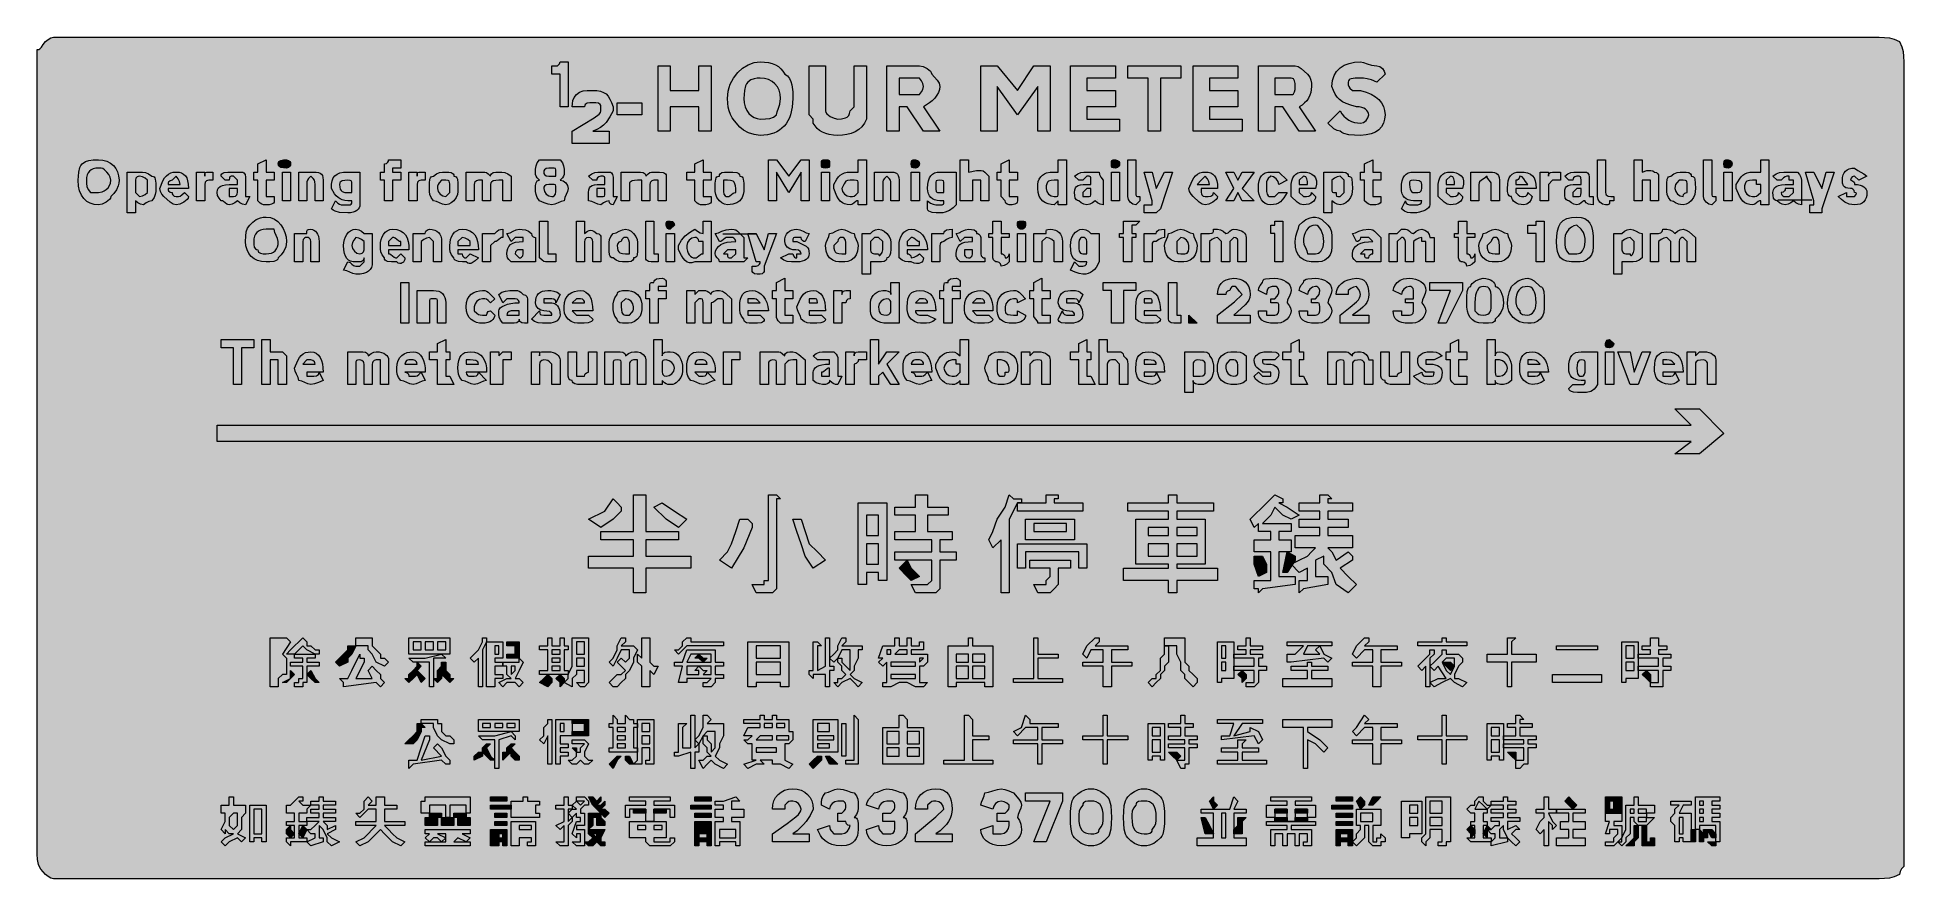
# Model space of a CAD drawing. Header units: metres. Extents: x 9 to 558, y 12 to 259.
import ezdxf

# ---------------------------------------------------------------- set-up
doc = ezdxf.new("R2010")
doc.units = ezdxf.units.M
for name, color, linetype, true_color in [('FILL_BLACK_000000', 7, 'Continuous', 0x000000), ('FILL_YELLOW_FFFF00', 7, 'Continuous', 0xffff00), ('STROKE_BLACK_000000', 7, 'Continuous', 0x000000)]:
    doc.layers.add(name, color=color, linetype=linetype, true_color=true_color)

msp = doc.modelspace()

# ---------------------------------------------------------------- hatches: boundary and pattern name
at = {"layer": 'FILL_BLACK_000000', "true_color": 0x000000}
h = msp.add_hatch(color=7, dxfattribs=at)
h.dxf.hatch_style = 1
h.paths.add_polyline_path([(162.81, 238.8), (162.81, 248.4), (160.41, 248.4), (160.41, 250.8), (161.61, 250.8), (162.01, 250.85), (162.3, 250.99), (162.66, 251.4), (162.81, 252), (165.21, 252), (165.21, 238.8), (162.81, 238.8)])
h = msp.add_hatch(color=7, dxfattribs=at)
h.dxf.hatch_style = 1
h.paths.add_polyline_path([(200.01, 243.6), (203.61, 243.6), (203.61, 250.8), (207.21, 250.8), (207.21, 231.6), (203.61, 231.6), (203.61, 238.8), (200.01, 238.8), (195.21, 238.8), (195.21, 231.6), (191.61, 231.6), (191.61, 250.8), (195.21, 250.8), (195.21, 243.6), (200.01, 243.6)])
h = msp.add_hatch(color=7, dxfattribs=at)
h.dxf.hatch_style = 1
h.paths.add_polyline_path([(224.08, 251.77), (225.15, 251.49), (226.11, 251.1), (226.95, 250.59), (227.68, 249.97), (228.3, 249.24), (228.81, 248.4), (229.6, 247.84), (230.2, 247.11), (230.62, 246.23), (230.91, 245.25), (231.17, 243.17), (231.21, 241.2), (231.04, 238.67), (230.55, 236.47), (230.19, 235.5), (229.75, 234.62), (229.24, 233.82), (228.66, 233.1), (228.01, 232.47), (227.28, 231.92), (226.5, 231.45), (225.64, 231.07), (223.75, 230.57), (221.61, 230.4), (219.83, 230.61), (218.16, 231.15), (216.72, 231.92), (215.61, 232.8), (214.03, 234.62), (213.42, 235.56), (212.91, 236.55), (212.52, 237.59), (212.23, 238.71), (212.07, 239.9), (212.01, 241.2), (212.07, 242.31), (212.23, 243.39), (212.48, 244.42), (212.83, 245.42), (213.78, 247.25), (215.01, 248.85), (216.46, 250.16), (218.08, 251.16), (219.82, 251.78), (220.71, 251.94), (221.61, 252), (222.9, 251.94), (224.08, 251.77)])
h.paths.add_polyline_path([(227.18, 243.66), (226.66, 244.68), (225.96, 245.55), (225.09, 246.25), (224.07, 246.77), (222.9, 247.09), (221.61, 247.2), (220.71, 247.18), (219.81, 247.05), (218.91, 246.69), (218.01, 246), (217.61, 245.5), (217.32, 244.91), (216.96, 243.6), (216.81, 241.2), (216.92, 239.91), (217.22, 238.74), (217.7, 237.72), (218.31, 236.85), (219.04, 236.15), (219.85, 235.63), (220.71, 235.31), (221.61, 235.2), (223.2, 235.22), (224.46, 235.35), (225.49, 235.71), (226.41, 236.4), (226.6, 237.32), (227.01, 238.35), (227.42, 239.61), (227.61, 241.2), (227.5, 242.49), (227.18, 243.66)], flags=16)
h = msp.add_hatch(color=7, dxfattribs=at)
h.dxf.hatch_style = 1
h.paths.add_polyline_path([(252.81, 238.8), (252.81, 236.4), (252.81, 235.2), (252.25, 233.96), (251.5, 232.93), (250.57, 232.1), (249.51, 231.45), (248.33, 230.97), (247.07, 230.64), (245.76, 230.46), (244.41, 230.4), (243.12, 230.46), (241.93, 230.62), (240.87, 230.91), (239.91, 231.3), (239.07, 231.81), (238.33, 232.42), (237.72, 233.16), (237.21, 234), (237.21, 235.2), (236.01, 236.4), (236.01, 238.8), (236.01, 250.8), (240.81, 250.8), (240.81, 238.8), (240.81, 237.6), (240.92, 237.15), (241.2, 236.72), (242.16, 235.95), (243.34, 235.41), (244.41, 235.2), (245.48, 235.24), (246.66, 235.5), (247.19, 235.79), (247.62, 236.21), (247.9, 236.81), (248.01, 237.6), (249.21, 238.8), (249.21, 250.8), (252.81, 250.8), (252.81, 238.8)])
h = msp.add_hatch(color=7, dxfattribs=at)
h.dxf.hatch_style = 1
h.paths.add_polyline_path([(258.81, 231.6), (258.81, 250.8), (268.41, 250.8), (269.48, 250.59), (270.66, 250.05), (271.62, 249.28), (271.9, 248.85), (272.01, 248.4), (273.66, 246.6), (274.2, 245.7), (274.41, 244.8), (274.3, 243.9), (274, 243.02), (273.52, 242.16), (272.91, 241.35), (272.18, 240.59), (271.37, 239.91), (269.61, 238.8), (274.41, 231.6), (269.61, 231.6), (264.81, 238.8), (262.41, 238.8), (262.41, 231.6), (258.81, 231.6)])
h.paths.add_polyline_path([(268.41, 242.4), (269.01, 243.15), (269.42, 243.92), (269.61, 244.8), (269.42, 245.68), (269.01, 246.45), (268.41, 247.2), (267.21, 247.2), (262.41, 247.2), (262.41, 242.4), (267.21, 242.4), (268.41, 242.4)], flags=16)
h = msp.add_hatch(color=7, dxfattribs=at)
h.dxf.hatch_style = 1
h.paths.add_polyline_path([(291.21, 244.8), (291.21, 231.6), (286.41, 231.6), (286.41, 250.8), (291.21, 250.8), (297.21, 243.6), (302.01, 250.8), (306.81, 250.8), (306.81, 231.6), (303.21, 231.6), (303.21, 244.8), (297.21, 236.4), (291.21, 244.8)])
h = msp.add_hatch(color=7, dxfattribs=at)
h.dxf.hatch_style = 1
h.paths.add_polyline_path([(317.61, 235.2), (327.21, 235.2), (327.21, 231.6), (312.81, 231.6), (312.81, 250.8), (326.01, 250.8), (326.01, 247.2), (317.61, 247.2), (317.61, 243.6), (326.01, 243.6), (326.01, 238.8), (317.61, 238.8), (317.61, 235.2)])
h = msp.add_hatch(color=7, dxfattribs=at)
h.dxf.hatch_style = 1
h.paths.add_polyline_path([(339.21, 231.6), (335.61, 231.6), (335.61, 247.2), (329.61, 247.2), (329.61, 250.8), (345.21, 250.8), (345.21, 247.2), (339.21, 247.2), (339.21, 231.6)])
h = msp.add_hatch(color=7, dxfattribs=at)
h.dxf.hatch_style = 1
h.paths.add_polyline_path([(353.61, 235.2), (363.21, 235.2), (363.21, 231.6), (348.81, 231.6), (348.81, 250.8), (362.01, 250.8), (362.01, 247.2), (353.61, 247.2), (353.61, 243.6), (362.01, 243.6), (362.01, 238.8), (353.61, 238.8), (353.61, 235.2)])
h = msp.add_hatch(color=7, dxfattribs=at)
h.dxf.hatch_style = 1
h.paths.add_polyline_path([(368.01, 231.6), (368.01, 250.8), (378.81, 250.8), (379.71, 250.59), (380.61, 250.05), (382.41, 248.4), (383.1, 247.5), (383.46, 246.6), (383.59, 245.7), (383.61, 244.8), (383.55, 243.9), (383.38, 243.02), (383.1, 242.16), (382.71, 241.35), (382.2, 240.59), (381.58, 239.91), (380.85, 239.3), (380.01, 238.8), (384.81, 231.6), (380.01, 231.6), (375.21, 238.8), (372.81, 238.8), (372.81, 231.6), (368.01, 231.6)])
h.paths.add_polyline_path([(378.01, 242.45), (378.3, 242.61), (378.66, 243.15), (378.79, 243.92), (378.81, 244.8), (378.79, 245.68), (378.66, 246.45), (378.3, 246.99), (378.01, 247.15), (377.61, 247.2), (372.81, 247.2), (372.81, 242.4), (377.61, 242.4), (378.01, 242.45)], flags=16)
h = msp.add_hatch(color=7, dxfattribs=at)
h.dxf.hatch_style = 1
h.paths.add_polyline_path([(394.43, 245.29), (394.56, 244.8), (394.92, 244.31), (395.61, 243.6), (398.01, 243.6), (399.7, 243.09), (401.16, 242.47), (402.4, 241.74), (403.41, 240.9), (404.2, 239.94), (404.76, 238.87), (405.1, 237.69), (405.21, 236.4), (405.1, 235.11), (404.76, 233.94), (404.2, 232.92), (403.41, 232.05), (402.4, 231.35), (401.16, 230.83), (399.7, 230.51), (398.01, 230.4), (396.23, 230.42), (394.56, 230.55), (393.12, 230.91), (392.51, 231.2), (392.01, 231.6), (391.11, 231.81), (390.21, 232.35), (388.41, 234), (392.01, 237.6), (392.51, 236.76), (393.12, 236.02), (393.8, 235.41), (394.56, 234.9), (395.37, 234.51), (396.23, 234.22), (397.11, 234.06), (398.01, 234), (398.89, 234.21), (399.66, 234.75), (400.2, 235.52), (400.41, 236.4), (400.35, 236.85), (400.18, 237.28), (399.9, 237.69), (399.51, 238.05), (399, 238.36), (398.38, 238.59), (397.65, 238.75), (396.81, 238.8), (395.17, 239.25), (393.83, 239.74), (392.74, 240.28), (391.86, 240.9), (391.15, 241.64), (390.57, 242.51), (390.07, 243.56), (389.61, 244.8), (389.77, 246.49), (390.25, 247.95), (391, 249.19), (392.01, 250.2), (393.24, 250.99), (394.67, 251.55), (396.27, 251.89), (398.01, 252), (398.93, 251.81), (399.96, 251.4), (401.22, 250.99), (402.81, 250.8), (403.69, 250.59), (404.46, 250.05), (405, 249.28), (405.21, 248.4), (402.81, 246), (401.22, 246.69), (399.96, 247.05), (398.93, 247.18), (398.01, 247.2), (396.43, 247.18), (395.31, 247.05), (394.92, 246.91), (394.63, 246.69), (394.47, 246.4), (394.41, 246), (394.43, 245.29)])
h = msp.add_hatch(color=7, dxfattribs=at)
h.dxf.hatch_style = 1
h.paths.add_polyline_path([(177.21, 231.6), (177.21, 228), (166.41, 228), (166.41, 231.6), (172.86, 235.5), (174.34, 236.66), (174.7, 237.15), (174.81, 237.6), (174.81, 238.8), (174.76, 239.2), (174.6, 239.49), (174.06, 239.85), (173.29, 239.98), (172.41, 240), (171.53, 239.98), (170.76, 239.85), (170.22, 239.49), (170.06, 239.2), (170.01, 238.8), (166.41, 238.8), (166.43, 239.7), (166.56, 240.6), (166.92, 241.5), (167.61, 242.4), (168.53, 243.09), (169.56, 243.45), (170.82, 243.58), (172.41, 243.6), (173.65, 243.54), (174.7, 243.36), (175.57, 243.03), (176.31, 242.55), (176.93, 241.9), (177.47, 241.07), (177.96, 240.04), (178.41, 238.8), (178.41, 237.6), (177.47, 235.82), (176.31, 234.15), (175.57, 233.39), (174.7, 232.71), (173.65, 232.1), (172.41, 231.6), (177.21, 231.6)])
h = msp.add_hatch(color=7, dxfattribs=at)
h.dxf.hatch_style = 1
h.paths.add_polyline_path([(186.81, 236.4), (179.61, 236.4), (179.61, 240), (186.81, 240), (186.81, 236.4)])
h = msp.add_hatch(color=7, dxfattribs=at)
h.dxf.hatch_style = 1
h.paths.add_polyline_path([(29.67, 222.77), (30.69, 222.25), (31.56, 221.55), (32.26, 220.68), (32.78, 219.66), (33.1, 218.49), (33.21, 217.2), (33.16, 216.35), (33, 215.61), (32.46, 214.35), (31.69, 213.32), (30.81, 212.4), (30.7, 211.95), (30.42, 211.52), (29.46, 210.75), (28.28, 210.21), (27.21, 210), (25.92, 210.11), (24.75, 210.45), (23.73, 211.01), (22.86, 211.8), (22.16, 212.81), (21.64, 214.05), (21.32, 215.51), (21.21, 217.2), (21.36, 219.6), (21.72, 220.91), (22.01, 221.5), (22.41, 222), (23.33, 222.69), (24.36, 223.05), (25.62, 223.18), (27.21, 223.2), (28.5, 223.09), (29.67, 222.77)])
h.paths.add_polyline_path([(30.21, 218.85), (29.61, 219.6), (28.9, 220.29), (28.41, 220.65), (27.92, 220.78), (27.21, 220.8), (26.37, 220.74), (25.63, 220.57), (25.02, 220.29), (24.51, 219.9), (24.12, 219.39), (23.83, 218.77), (23.67, 218.04), (23.61, 217.2), (23.63, 216.3), (23.76, 215.4), (24.12, 214.5), (24.81, 213.6), (27.21, 213.6), (28.28, 213.82), (28.88, 214.11), (29.46, 214.5), (29.99, 215.01), (30.42, 215.62), (30.7, 216.36), (30.81, 217.2), (30.62, 218.08), (30.21, 218.85)], flags=16)
h = msp.add_hatch(color=7, dxfattribs=at)
h.dxf.hatch_style = 1
h.paths.add_polyline_path([(43.86, 213), (43.5, 212.1), (42.81, 211.2), (41.93, 211.01), (41.16, 210.6), (40.41, 210), (39.53, 210.19), (38.76, 210.6), (38.01, 211.2), (38.01, 207.6), (35.61, 207.6), (35.61, 219.6), (38.01, 219.6), (39.21, 219.6), (40.11, 219.58), (41.01, 219.45), (41.91, 219.09), (42.81, 218.4), (43.21, 218.34), (43.5, 218.17), (43.72, 217.89), (43.86, 217.5), (43.99, 216.37), (44.01, 214.8), (43.99, 213.9), (43.86, 213)])
h.paths.add_polyline_path([(40.86, 213), (41.61, 213.6), (41.61, 214.8), (41.61, 216), (41.61, 217.2), (40.86, 217.8), (40.09, 218.21), (39.21, 218.4), (38.81, 218.35), (38.52, 218.21), (38.16, 217.8), (38.01, 217.2), (38.01, 214.8), (38.01, 213.6), (39.21, 212.4), (40.09, 212.59), (40.86, 213)], flags=16)
h = msp.add_hatch(color=7, dxfattribs=at)
h.dxf.hatch_style = 1
h.paths.add_polyline_path([(47.66, 214.4), (47.8, 214.11), (48.21, 213.75), (48.81, 213.6), (48.86, 213.2), (49, 212.91), (49.41, 212.55), (50.01, 212.4), (50.72, 212.42), (51.21, 212.55), (51.7, 212.91), (52.41, 213.6), (53.61, 212.4), (53.5, 211.95), (53.22, 211.52), (52.26, 210.75), (51.08, 210.21), (50.01, 210), (49.11, 210.21), (48.21, 210.75), (46.41, 212.4), (45.81, 213.15), (45.4, 213.92), (45.21, 214.8), (46.13, 217.07), (46.62, 217.9), (47.16, 218.55), (47.75, 219.03), (48.42, 219.36), (49.16, 219.54), (50.01, 219.6), (50.85, 219.54), (51.58, 219.36), (52.2, 219.03), (52.71, 218.55), (53.1, 217.9), (53.38, 217.07), (53.55, 216.04), (53.61, 214.8), (47.61, 214.8), (47.66, 214.4)])
h.paths.add_polyline_path([(51.02, 216.88), (50.61, 217.65), (50.01, 218.4), (48.81, 217.2), (48.21, 217.05), (47.8, 216.69), (47.66, 216.4), (47.61, 216), (51.21, 216), (51.02, 216.88)], flags=16)
h = msp.add_hatch(color=7, dxfattribs=at)
h.dxf.hatch_style = 1
h.paths.add_polyline_path([(56.01, 219.6), (58.41, 219.6), (58.41, 218.4), (58.43, 219.09), (58.56, 219.45), (58.92, 219.58), (59.61, 219.6), (60.81, 219.6), (60.81, 217.2), (59.61, 217.2), (59.21, 217.15), (58.92, 217.01), (58.56, 216.6), (58.41, 216), (58.41, 211.2), (56.01, 211.2), (56.01, 219.6)])
h = msp.add_hatch(color=7, dxfattribs=at)
h.dxf.hatch_style = 1
h.paths.add_polyline_path([(66.81, 218.4), (66.12, 218.38), (65.76, 218.25), (65.63, 217.89), (65.61, 217.2), (64.41, 217.2), (63.21, 218.4), (63.27, 218.8), (63.43, 219.09), (63.72, 219.31), (64.11, 219.45), (65.23, 219.58), (66.81, 219.6), (69.21, 219.6), (69.61, 219.55), (69.9, 219.39), (70.26, 218.85), (70.39, 218.08), (70.41, 217.2), (70.41, 212.4), (71.61, 212.4), (70.41, 210), (69.53, 210.19), (68.76, 210.6), (68.01, 211.2), (67.26, 210.6), (66.49, 210.19), (65.61, 210), (65.21, 210.05), (64.9, 210.19), (64.41, 210.6), (63.92, 211.01), (63.61, 211.15), (63.21, 211.2), (62.61, 211.95), (62.2, 212.72), (62.01, 213.6), (62.12, 214.39), (62.44, 214.99), (62.96, 215.41), (63.66, 215.7), (64.53, 215.87), (65.55, 215.96), (68.01, 216), (68.01, 217.2), (66.81, 218.4)])
h.paths.add_polyline_path([(66.81, 212.4), (67.41, 212.55), (67.82, 212.91), (67.96, 213.2), (68.01, 213.6), (68.01, 214.8), (65.61, 214.8), (65.61, 213.6), (65.61, 212.4), (66.81, 212.4)], flags=16)
h = msp.add_hatch(color=7, dxfattribs=at)
h.dxf.hatch_style = 1
h.paths.add_polyline_path([(78.81, 219.6), (78.81, 217.2), (76.41, 217.2), (76.41, 213.6), (76.41, 212.4), (77.61, 212.4), (78.81, 212.4), (78.81, 211.2), (78.76, 210.8), (78.6, 210.51), (78.06, 210.15), (77.29, 210.02), (76.41, 210), (75.7, 210.02), (75.21, 210.15), (74.72, 210.51), (74.01, 211.2), (74.01, 212.4), (74.01, 217.2), (72.81, 217.2), (72.81, 219.6), (74.01, 219.6), (74.01, 222), (76.41, 223.2), (76.41, 219.6), (78.81, 219.6)])
h = msp.add_hatch(color=7, dxfattribs=at)
h.dxf.hatch_style = 1
h.paths.add_polyline_path([(83.56, 221.6), (83.42, 221.31), (83.01, 220.95), (82.41, 220.8), (81.53, 220.82), (80.76, 220.95), (80.22, 221.31), (80.06, 221.6), (80.01, 222), (80.06, 222.4), (80.22, 222.69), (80.76, 223.05), (81.53, 223.18), (82.41, 223.2), (83.01, 223.05), (83.42, 222.69), (83.56, 222.4), (83.61, 222), (83.56, 221.6)])
h = msp.add_hatch(color=7, dxfattribs=at)
h.dxf.hatch_style = 1
h.paths.add_polyline_path([(81.21, 211.2), (81.21, 219.6), (83.61, 219.6), (83.61, 211.2), (81.21, 211.2)])
h = msp.add_hatch(color=7, dxfattribs=at)
h.dxf.hatch_style = 1
h.paths.add_polyline_path([(90.81, 211.2), (90.81, 216), (90.79, 216.71), (90.66, 217.2), (90.3, 217.69), (89.61, 218.4), (88.92, 217.69), (88.56, 217.2), (88.43, 216.71), (88.41, 216), (88.41, 211.2), (86.01, 211.2), (86.01, 219.6), (88.41, 219.6), (89.61, 219.6), (91.18, 219.56), (91.8, 219.47), (92.31, 219.3), (92.7, 219.01), (92.98, 218.59), (93.15, 217.99), (93.21, 217.2), (93.21, 211.2), (90.81, 211.2)])
h = msp.add_hatch(color=7, dxfattribs=at)
h.dxf.hatch_style = 1
h.paths.add_polyline_path([(103.78, 209.12), (103.5, 208.71), (103.11, 208.35), (102.6, 208.04), (101.98, 207.81), (101.25, 207.65), (100.41, 207.6), (98.01, 207.75), (96.7, 208.11), (96.11, 208.4), (95.61, 208.8), (96.81, 211.2), (97.52, 210.51), (98.01, 210.15), (98.5, 210.02), (99.21, 210), (100.41, 210), (101.1, 210.02), (101.46, 210.15), (101.59, 210.51), (101.61, 211.2), (100.41, 211.2), (99.56, 211.26), (98.82, 211.42), (98.15, 211.71), (97.56, 212.1), (97.02, 212.61), (96.53, 213.22), (95.61, 214.8), (95.67, 216.04), (95.85, 217.07), (96.18, 217.9), (96.66, 218.55), (97.31, 219.03), (98.14, 219.36), (99.17, 219.54), (100.41, 219.6), (101.61, 219.6), (104.01, 219.6), (104.01, 210), (103.95, 209.55), (103.78, 209.12)])
h.paths.add_polyline_path([(101.46, 217.05), (101.1, 217.18), (100.41, 217.2), (99.53, 217.18), (98.76, 217.05), (98.22, 216.69), (98.06, 216.4), (98.01, 216), (98.06, 215.21), (98.22, 214.61), (98.45, 214.19), (98.76, 213.9), (99.53, 213.64), (100.41, 213.6), (101.61, 213.6), (101.61, 214.8), (101.61, 216), (101.59, 216.69), (101.46, 217.05)], flags=16)
h = msp.add_hatch(color=7, dxfattribs=at)
h.dxf.hatch_style = 1
h.paths.add_polyline_path([(111.21, 211.2), (111.21, 217.2), (110.01, 217.2), (110.01, 219.6), (111.21, 219.6), (111.21, 222), (111.81, 222.15), (112.22, 222.51), (112.36, 222.8), (112.41, 223.2), (114.81, 223.2), (116.01, 223.2), (116.01, 220.8), (114.81, 220.8), (113.61, 220.8), (113.61, 219.6), (116.01, 219.6), (116.01, 217.2), (113.61, 217.2), (113.61, 211.2), (111.21, 211.2)])
h = msp.add_hatch(color=7, dxfattribs=at)
h.dxf.hatch_style = 1
h.paths.add_polyline_path([(118.41, 219.6), (120.81, 219.6), (120.81, 218.4), (120.83, 219.09), (120.96, 219.45), (121.32, 219.58), (122.01, 219.6), (123.21, 219.6), (123.21, 217.2), (122.01, 217.2), (121.61, 217.15), (121.32, 217.01), (120.96, 216.6), (120.81, 216), (120.81, 211.2), (118.41, 211.2), (118.41, 219.6)])
h = msp.add_hatch(color=7, dxfattribs=at)
h.dxf.hatch_style = 1
h.paths.add_polyline_path([(132.66, 213), (132.3, 212.1), (131.61, 211.2), (130.86, 210.6), (130.09, 210.19), (129.21, 210), (128.31, 210.19), (127.41, 210.6), (126.51, 211.01), (125.61, 211.2), (124.92, 212.1), (124.56, 213), (124.43, 213.9), (124.41, 214.8), (124.43, 216.37), (124.56, 217.5), (124.7, 217.89), (124.92, 218.17), (125.21, 218.34), (125.61, 218.4), (126.51, 219.09), (127.41, 219.45), (128.31, 219.58), (129.21, 219.6), (130.09, 219.58), (130.86, 219.45), (131.4, 219.09), (131.56, 218.8), (131.61, 218.4), (132.01, 218.34), (132.3, 218.17), (132.52, 217.89), (132.66, 217.5), (132.79, 216.37), (132.81, 214.8), (132.79, 213.9), (132.66, 213)])
h.paths.add_polyline_path([(130.26, 216.9), (130.12, 217.07), (129.9, 217.16), (129.21, 217.2), (128.01, 217.2), (127.32, 216.49), (126.96, 216), (126.83, 215.51), (126.81, 214.8), (127.02, 213.92), (127.56, 213.15), (128.33, 212.61), (129.21, 212.4), (130.41, 213.6), (130.41, 214.8), (130.39, 216.19), (130.26, 216.9)], flags=16)
h = msp.add_hatch(color=7, dxfattribs=at)
h.dxf.hatch_style = 1
h.paths.add_polyline_path([(143.93, 217.18), (143.16, 217.05), (142.62, 216.69), (142.46, 216.4), (142.41, 216), (142.41, 211.2), (140.01, 211.2), (140.01, 217.2), (138.81, 217.2), (138.21, 217.05), (137.8, 216.69), (137.66, 216.4), (137.61, 216), (137.61, 211.2), (135.21, 211.2), (135.21, 219.6), (137.61, 219.6), (138.81, 219.6), (140.01, 219.6), (140.72, 219.58), (141.21, 219.45), (141.7, 219.09), (142.41, 218.4), (142.46, 218.8), (142.62, 219.09), (143.16, 219.45), (143.93, 219.58), (144.81, 219.6), (145.71, 219.58), (146.61, 219.45), (147.51, 219.09), (148.41, 218.4), (148.41, 217.2), (148.41, 211.2), (146.01, 211.2), (146.01, 217.2), (144.81, 217.2), (143.93, 217.18)])
h = msp.add_hatch(color=7, dxfattribs=at)
h.dxf.hatch_style = 1
h.paths.add_polyline_path([(156.81, 211.2), (156.12, 212.1), (155.76, 213), (155.63, 213.9), (155.61, 214.8), (155.63, 215.68), (155.76, 216.45), (156.12, 216.99), (156.41, 217.15), (156.81, 217.2), (156.12, 217.91), (155.76, 218.4), (155.63, 218.89), (155.61, 219.6), (155.63, 220.5), (155.76, 221.4), (156.12, 222.3), (156.81, 223.2), (160.41, 223.2), (162.81, 223.2), (163.5, 222.3), (163.86, 221.4), (163.99, 220.5), (164.01, 219.6), (163.99, 218.89), (163.86, 218.4), (163.5, 217.91), (162.81, 217.2), (163.69, 216.99), (164.46, 216.45), (165, 215.68), (165.21, 214.8), (165.02, 213.9), (164.61, 213), (164.2, 212.1), (164.01, 211.2), (163.11, 211.01), (162.21, 210.6), (161.31, 210.19), (160.41, 210), (159.34, 210.19), (158.16, 210.6), (156.81, 211.2)])
h.paths.add_polyline_path([(158.22, 215.49), (158.06, 215.2), (158.01, 214.8), (158.22, 213.92), (158.76, 213.15), (159.53, 212.61), (160.41, 212.4), (160.81, 212.45), (161.1, 212.61), (161.46, 213.15), (161.59, 213.92), (161.61, 214.8), (161.59, 215.49), (161.46, 215.85), (161.1, 215.98), (160.41, 216), (159.53, 215.98), (158.76, 215.85), (158.22, 215.49)], flags=16)
h.paths.add_polyline_path([(161.46, 220.65), (161.1, 220.78), (160.41, 220.8), (159.53, 220.78), (158.76, 220.65), (158.22, 220.29), (158.06, 220), (158.01, 219.6), (158.06, 219.2), (158.22, 218.91), (158.76, 218.55), (159.53, 218.42), (160.41, 218.4), (161.61, 218.4), (161.61, 219.6), (161.59, 220.29), (161.46, 220.65)], flags=16)
h = msp.add_hatch(color=7, dxfattribs=at)
h.dxf.hatch_style = 1
h.paths.add_polyline_path([(175.99, 217.89), (175.86, 218.25), (175.5, 218.38), (174.81, 218.4), (174.21, 218.25), (173.8, 217.89), (173.66, 217.6), (173.61, 217.2), (172.41, 217.2), (171.21, 218.4), (172.11, 219.09), (173.01, 219.45), (173.91, 219.58), (174.81, 219.6), (177.21, 219.6), (177.61, 219.55), (177.9, 219.39), (178.26, 218.85), (178.39, 218.08), (178.41, 217.2), (178.41, 212.4), (179.61, 212.4), (178.41, 210), (178.01, 210.05), (177.72, 210.19), (177.36, 210.6), (177.21, 211.2), (176.33, 211.01), (175.56, 210.6), (174.81, 210), (173.91, 210.19), (173.01, 210.6), (172.11, 211.01), (171.21, 211.2), (171.21, 213.6), (171.27, 214.39), (171.45, 214.99), (171.78, 215.41), (172.26, 215.7), (172.91, 215.87), (173.74, 215.96), (176.01, 216), (176.01, 217.2), (175.99, 217.89)])
h.paths.add_polyline_path([(174.81, 212.4), (175.5, 212.42), (175.86, 212.55), (175.99, 212.91), (176.01, 213.6), (176.01, 214.8), (173.61, 214.8), (173.61, 213.6), (173.61, 212.4), (174.81, 212.4)], flags=16)
h = msp.add_hatch(color=7, dxfattribs=at)
h.dxf.hatch_style = 1
h.paths.add_polyline_path([(189.81, 217.05), (189.4, 216.69), (189.26, 216.4), (189.21, 216), (189.21, 211.2), (186.81, 211.2), (186.81, 217.2), (185.61, 217.2), (184.73, 217.18), (183.96, 217.05), (183.42, 216.69), (183.26, 216.4), (183.21, 216), (183.21, 211.2), (180.81, 211.2), (180.81, 219.6), (183.21, 219.6), (184.41, 219.6), (185.61, 219.6), (186.49, 219.58), (187.26, 219.45), (187.8, 219.09), (187.96, 218.8), (188.01, 218.4), (188.72, 219.09), (189.21, 219.45), (189.7, 219.58), (190.41, 219.6), (191.98, 219.58), (193.11, 219.45), (193.5, 219.31), (193.78, 219.09), (193.95, 218.8), (194.01, 218.4), (194.01, 217.2), (194.01, 211.2), (191.61, 211.2), (191.61, 217.2), (190.41, 217.2), (189.81, 217.05)])
h = msp.add_hatch(color=7, dxfattribs=at)
h.dxf.hatch_style = 1
h.paths.add_polyline_path([(207.21, 219.6), (207.21, 217.2), (204.81, 217.2), (204.81, 213.6), (204.81, 212.4), (206.01, 212.4), (207.21, 212.4), (207.21, 211.2), (207.16, 210.8), (207, 210.51), (206.46, 210.15), (205.69, 210.02), (204.81, 210), (204.1, 210.02), (203.61, 210.15), (203.12, 210.51), (202.41, 211.2), (202.41, 212.4), (202.41, 217.2), (200.01, 217.2), (200.01, 219.6), (202.41, 219.6), (202.41, 222), (204.81, 223.2), (204.81, 219.6), (207.21, 219.6)])
h = msp.add_hatch(color=7, dxfattribs=at)
h.dxf.hatch_style = 1
h.paths.add_polyline_path([(216.66, 213), (216.3, 212.1), (215.61, 211.2), (214.71, 210.6), (213.58, 210.19), (212.01, 210), (211.13, 210.19), (210.36, 210.6), (209.61, 211.2), (208.92, 212.1), (208.56, 213), (208.43, 213.9), (208.41, 214.8), (208.43, 216.37), (208.56, 217.5), (208.7, 217.89), (208.92, 218.17), (209.21, 218.34), (209.61, 218.4), (209.66, 218.8), (209.82, 219.09), (210.36, 219.45), (211.13, 219.58), (212.01, 219.6), (213.58, 219.58), (214.71, 219.45), (215.1, 219.31), (215.38, 219.09), (215.55, 218.8), (215.61, 218.4), (216.01, 218.34), (216.3, 218.17), (216.52, 217.89), (216.66, 217.5), (216.79, 216.37), (216.81, 214.8), (216.79, 213.9), (216.66, 213)])
h.paths.add_polyline_path([(214.2, 216.19), (213.97, 216.61), (213.66, 216.9), (212.89, 217.16), (212.01, 217.2), (210.81, 217.2), (210.81, 214.8), (210.83, 213.92), (210.96, 213.15), (211.32, 212.61), (211.61, 212.45), (212.01, 212.4), (212.41, 212.45), (212.72, 212.59), (213.21, 213), (213.7, 213.41), (214.01, 213.55), (214.41, 213.6), (214.41, 214.8), (214.36, 215.59), (214.2, 216.19)], flags=16)
h = msp.add_hatch(color=7, dxfattribs=at)
h.dxf.hatch_style = 1
h.paths.add_polyline_path([(226.41, 219.6), (226.41, 211.2), (224.01, 211.2), (224.01, 223.2), (226.41, 223.2), (230.01, 218.4), (233.61, 223.2), (236.01, 223.2), (236.01, 211.2), (233.61, 211.2), (233.61, 219.6), (230.01, 213.6), (226.41, 219.6)])
h = msp.add_hatch(color=7, dxfattribs=at)
h.dxf.hatch_style = 1
h.paths.add_polyline_path([(241.99, 221.31), (241.86, 220.95), (241.5, 220.82), (240.81, 220.8), (240.12, 220.82), (239.76, 220.95), (239.63, 221.31), (239.61, 222), (239.63, 222.69), (239.76, 223.05), (240.12, 223.18), (240.81, 223.2), (241.5, 223.18), (241.86, 223.05), (241.99, 222.69), (242.01, 222), (241.99, 221.31)])
h = msp.add_hatch(color=7, dxfattribs=at)
h.dxf.hatch_style = 1
h.paths.add_polyline_path([(239.61, 211.2), (239.61, 219.6), (242.01, 219.6), (242.01, 211.2), (239.61, 211.2)])
h = msp.add_hatch(color=7, dxfattribs=at)
h.dxf.hatch_style = 1
h.paths.add_polyline_path([(252.81, 223.2), (252.81, 210), (250.41, 210), (250.41, 211.2), (250.01, 211.15), (249.7, 211.01), (249.21, 210.6), (248.72, 210.19), (248.41, 210.05), (248.01, 210), (247.16, 210.06), (246.42, 210.24), (245.75, 210.57), (245.16, 211.05), (244.62, 211.7), (244.13, 212.53), (243.21, 214.8), (243.21, 216), (244.13, 217.57), (244.62, 218.19), (245.16, 218.7), (245.75, 219.09), (246.42, 219.37), (247.16, 219.54), (248.01, 219.6), (250.41, 219.6), (250.41, 223.2), (252.81, 223.2)])
h.paths.add_polyline_path([(250.39, 216.69), (250.26, 217.05), (249.9, 217.18), (249.21, 217.2), (248.01, 217.2), (247.3, 217.16), (246.81, 216.9), (246.32, 216.19), (245.61, 214.8), (245.82, 213.92), (246.36, 213.15), (247.13, 212.61), (248.01, 212.4), (248.72, 212.42), (249.21, 212.55), (249.7, 212.91), (250.41, 213.6), (250.41, 216), (250.39, 216.69)], flags=16)
h = msp.add_hatch(color=7, dxfattribs=at)
h.dxf.hatch_style = 1
h.paths.add_polyline_path([(260.01, 211.2), (260.01, 216), (259.99, 216.71), (259.86, 217.2), (259.5, 217.69), (258.81, 218.4), (258.12, 217.69), (257.76, 217.2), (257.63, 216.71), (257.61, 216), (257.61, 211.2), (255.21, 211.2), (255.21, 219.6), (257.61, 219.6), (258.81, 219.6), (260.01, 219.6), (260.89, 219.56), (261.66, 219.3), (261.97, 219.01), (262.2, 218.59), (262.36, 217.99), (262.41, 217.2), (262.41, 211.2), (260.01, 211.2)])
h = msp.add_hatch(color=7, dxfattribs=at)
h.dxf.hatch_style = 1
h.paths.add_polyline_path([(268.36, 221.6), (268.22, 221.31), (267.81, 220.95), (267.21, 220.8), (266.52, 220.82), (266.16, 220.95), (266.03, 221.31), (266.01, 222), (266.03, 222.69), (266.16, 223.05), (266.52, 223.18), (267.21, 223.2), (267.81, 223.05), (268.22, 222.69), (268.36, 222.4), (268.41, 222), (268.36, 221.6)])
h = msp.add_hatch(color=7, dxfattribs=at)
h.dxf.hatch_style = 1
h.paths.add_polyline_path([(266.01, 211.2), (266.01, 219.6), (268.41, 219.6), (268.41, 211.2), (266.01, 211.2)])
h = msp.add_hatch(color=7, dxfattribs=at)
h.dxf.hatch_style = 1
h.paths.add_polyline_path([(277.26, 208.35), (276, 207.81), (275.26, 207.65), (274.41, 207.6), (273.34, 207.62), (272.16, 207.75), (271.63, 207.89), (271.2, 208.11), (270.92, 208.4), (270.81, 208.8), (270.81, 211.2), (271.69, 210.51), (272.46, 210.15), (273.21, 210), (274.41, 210), (275.1, 210.02), (275.46, 210.15), (275.59, 210.51), (275.61, 211.2), (274.41, 211.2), (273.57, 211.26), (272.83, 211.42), (272.22, 211.71), (271.71, 212.1), (271.32, 212.61), (271.03, 213.22), (270.87, 213.96), (270.81, 214.8), (270.87, 216.04), (271.03, 217.07), (271.32, 217.9), (271.71, 218.55), (272.22, 219.03), (272.83, 219.36), (273.57, 219.54), (274.41, 219.6), (275.61, 219.6), (279.21, 219.6), (279.21, 210), (278.29, 209.12), (277.26, 208.35)])
h.paths.add_polyline_path([(275.46, 217.05), (275.1, 217.18), (274.41, 217.2), (273.72, 217.18), (273.36, 217.05), (273.23, 216.69), (273.21, 216), (273.23, 214.61), (273.36, 213.9), (273.5, 213.73), (273.72, 213.64), (274.41, 213.6), (275.61, 213.6), (275.61, 214.8), (275.61, 216), (275.59, 216.69), (275.46, 217.05)], flags=16)
h = msp.add_hatch(color=7, dxfattribs=at)
h.dxf.hatch_style = 1
h.paths.add_polyline_path([(285.21, 220.05), (286.52, 220.11), (287.11, 219.94), (287.61, 219.6), (288.81, 218.4), (288.81, 217.2), (288.81, 211.2), (286.41, 211.2), (286.41, 216), (286.41, 217.2), (285.21, 217.2), (284.01, 217.2), (284.01, 216), (284.01, 211.2), (280.41, 211.2), (280.41, 223.2), (282.81, 223.2), (282.81, 219.6), (285.21, 220.05)])
h = msp.add_hatch(color=7, dxfattribs=at)
h.dxf.hatch_style = 1
h.paths.add_polyline_path([(297.21, 219.6), (297.21, 217.2), (294.81, 217.2), (294.81, 213.6), (294.81, 212.4), (296.01, 212.4), (297.21, 212.4), (297.21, 211.2), (297.16, 210.8), (297, 210.51), (296.46, 210.15), (295.69, 210.02), (294.81, 210), (294.21, 210.15), (293.8, 210.51), (293.66, 210.8), (293.61, 211.2), (292.41, 212.4), (292.41, 217.2), (291.21, 217.2), (291.21, 219.6), (292.41, 219.6), (292.41, 222), (294.81, 223.2), (294.81, 219.6), (297.21, 219.6)])
h = msp.add_hatch(color=7, dxfattribs=at)
h.dxf.hatch_style = 1
h.paths.add_polyline_path([(311.61, 223.2), (311.61, 210), (309.21, 210), (309.21, 211.2), (308.01, 210), (307.11, 210.06), (306.25, 210.24), (305.44, 210.57), (304.71, 211.05), (304.1, 211.7), (303.62, 212.53), (303.32, 213.56), (303.21, 214.8), (303.21, 216), (303.32, 216.84), (303.6, 217.57), (304.03, 218.19), (304.56, 218.7), (305.14, 219.09), (305.74, 219.37), (306.81, 219.6), (309.21, 219.6), (309.21, 223.2), (311.61, 223.2)])
h.paths.add_polyline_path([(309.21, 217.2), (308.01, 217.2), (307.13, 217.16), (306.36, 216.9), (306.05, 216.61), (305.82, 216.19), (305.66, 215.59), (305.61, 214.8), (305.82, 213.92), (306.36, 213.15), (307.13, 212.61), (308.01, 212.4), (308.7, 212.42), (309.06, 212.55), (309.19, 212.91), (309.21, 213.6), (309.21, 216), (309.21, 217.2)], flags=16)
h = msp.add_hatch(color=7, dxfattribs=at)
h.dxf.hatch_style = 1
h.paths.add_polyline_path([(318.79, 217.89), (318.66, 218.25), (318.3, 218.38), (317.61, 218.4), (316.41, 217.2), (315.21, 217.2), (314.01, 218.4), (314.91, 219.09), (315.81, 219.45), (316.71, 219.58), (317.61, 219.6), (321.21, 219.6), (321.36, 218.85), (321.72, 218.08), (322.41, 217.2), (322.41, 212.4), (322.41, 210), (321.53, 210.19), (320.76, 210.6), (320.01, 211.2), (319.26, 210.6), (318.49, 210.19), (317.61, 210), (316.73, 210.19), (315.96, 210.6), (315.21, 211.2), (314.81, 211.25), (314.52, 211.41), (314.16, 211.95), (314.03, 212.72), (314.01, 213.6), (314.07, 214.39), (314.25, 214.99), (314.58, 215.41), (315.06, 215.7), (315.71, 215.87), (316.54, 215.96), (318.81, 216), (318.81, 217.2), (318.79, 217.89)])
h.paths.add_polyline_path([(317.61, 212.4), (318.3, 212.42), (318.66, 212.55), (318.79, 212.91), (318.81, 213.6), (318.81, 214.8), (317.61, 214.8), (316.41, 213.6), (316.41, 212.4), (317.61, 212.4)], flags=16)
h = msp.add_hatch(color=7, dxfattribs=at)
h.dxf.hatch_style = 1
h.paths.add_polyline_path([(327.16, 221.6), (327.02, 221.31), (326.61, 220.95), (326.01, 220.8), (325.32, 220.82), (324.96, 220.95), (324.83, 221.31), (324.81, 222), (324.83, 222.69), (324.96, 223.05), (325.32, 223.18), (326.01, 223.2), (326.61, 223.05), (327.02, 222.69), (327.16, 222.4), (327.21, 222), (327.16, 221.6)])
h = msp.add_hatch(color=7, dxfattribs=at)
h.dxf.hatch_style = 1
h.paths.add_polyline_path([(324.81, 211.2), (324.81, 219.6), (327.21, 219.6), (327.21, 211.2), (324.81, 211.2)])
h = msp.add_hatch(color=7, dxfattribs=at)
h.dxf.hatch_style = 1
h.paths.add_polyline_path([(332.01, 213.6), (332.03, 212.91), (332.16, 212.55), (332.52, 212.42), (333.21, 212.4), (333.21, 211.2), (332.01, 210), (331.13, 210.21), (330.36, 210.75), (329.82, 211.52), (329.61, 212.4), (329.61, 223.2), (332.01, 223.2), (332.01, 213.6)])
h = msp.add_hatch(color=7, dxfattribs=at)
h.dxf.hatch_style = 1
h.paths.add_polyline_path([(339.21, 208.8), (338.01, 207.6), (334.41, 207.6), (334.41, 210), (335.61, 210), (336.81, 210), (336.81, 211.2), (334.41, 219.6), (336.81, 219.6), (338.01, 214.8), (340.41, 219.6), (342.81, 219.6), (339.21, 208.8)])
h = msp.add_hatch(color=7, dxfattribs=at)
h.dxf.hatch_style = 1
h.paths.add_polyline_path([(351.21, 213.6), (351.26, 213.2), (351.4, 212.91), (351.81, 212.55), (352.41, 212.4), (353.29, 212.42), (354.06, 212.55), (354.6, 212.91), (354.76, 213.2), (354.81, 213.6), (356.01, 212.4), (355.9, 211.95), (355.62, 211.52), (354.66, 210.75), (353.48, 210.21), (352.41, 210), (351.51, 210.21), (350.61, 210.75), (348.81, 212.4), (348.21, 213.15), (347.8, 213.92), (347.61, 214.8), (348.53, 217.07), (349.02, 217.9), (349.56, 218.55), (350.15, 219.03), (350.82, 219.36), (351.56, 219.54), (352.41, 219.6), (353.25, 219.54), (353.98, 219.36), (354.6, 219.03), (355.11, 218.55), (355.5, 217.9), (355.78, 217.07), (355.95, 216.04), (356.01, 214.8), (351.21, 214.8), (351.21, 213.6)])
h.paths.add_polyline_path([(353.42, 216.88), (353.01, 217.65), (352.41, 218.4), (351.21, 217.2), (350.01, 216), (353.61, 216), (353.42, 216.88)], flags=16)
h = msp.add_hatch(color=7, dxfattribs=at)
h.dxf.hatch_style = 1
h.paths.add_polyline_path([(366.81, 219.6), (363.21, 214.8), (366.81, 211.2), (363.21, 211.2), (362.01, 213.6), (360.81, 211.2), (358.41, 211.2), (360.81, 214.8), (358.41, 219.6), (360.81, 219.6), (362.01, 217.2), (363.21, 219.6), (366.81, 219.6)])
h = msp.add_hatch(color=7, dxfattribs=at)
h.dxf.hatch_style = 1
h.paths.add_polyline_path([(374.01, 219.6), (376.41, 217.2), (374.01, 216), (373.8, 216.88), (373.26, 217.65), (372.49, 218.19), (371.61, 218.4), (370.92, 217.69), (370.56, 217.2), (370.43, 216.71), (370.41, 216), (370.41, 214.8), (370.43, 213.92), (370.56, 213.15), (370.92, 212.61), (371.21, 212.45), (371.61, 212.4), (372.81, 212.4), (374.01, 213.6), (376.41, 213.6), (375.49, 212.02), (375, 211.41), (374.46, 210.9), (373.87, 210.51), (373.2, 210.22), (372.46, 210.06), (371.61, 210), (370.77, 210.11), (370.03, 210.41), (369.42, 210.89), (368.91, 211.5), (368.52, 212.23), (368.23, 213.04), (368.07, 213.9), (368.01, 214.8), (368.07, 216.04), (368.23, 217.07), (368.52, 217.9), (368.91, 218.55), (369.42, 219.03), (370.03, 219.36), (370.77, 219.54), (371.61, 219.6), (374.01, 219.6)])
h = msp.add_hatch(color=7, dxfattribs=at)
h.dxf.hatch_style = 1
h.paths.add_polyline_path([(380.01, 213.6), (381.21, 212.4), (382.09, 212.42), (382.86, 212.55), (383.4, 212.91), (383.56, 213.2), (383.61, 213.6), (384.81, 212.4), (384.75, 211.95), (384.58, 211.52), (384.3, 211.11), (383.91, 210.75), (383.4, 210.44), (382.78, 210.21), (382.05, 210.05), (381.21, 210), (380.31, 210.21), (379.41, 210.75), (377.61, 212.4), (377.61, 214.8), (377.67, 216.04), (377.83, 217.07), (378.12, 217.9), (378.51, 218.55), (379.02, 219.03), (379.63, 219.36), (380.37, 219.54), (381.21, 219.6), (382.1, 219.54), (382.95, 219.36), (383.72, 219.03), (384.36, 218.55), (384.83, 217.9), (385.09, 217.07), (385.1, 216.04), (384.81, 214.8), (380.01, 214.8), (380.01, 213.6)])
h.paths.add_polyline_path([(382.39, 216.88), (382.26, 217.65), (381.9, 218.19), (381.61, 218.35), (381.21, 218.4), (380.01, 217.2), (380.01, 216), (382.41, 216), (382.39, 216.88)], flags=16)
h = msp.add_hatch(color=7, dxfattribs=at)
h.dxf.hatch_style = 1
h.paths.add_polyline_path([(395.46, 213), (395.1, 212.1), (394.41, 211.2), (393.66, 210.6), (392.89, 210.19), (392.01, 210), (391.13, 210.19), (390.36, 210.6), (389.61, 211.2), (389.61, 207.6), (387.21, 207.6), (387.21, 219.6), (389.61, 219.6), (392.01, 219.6), (392.89, 219.58), (393.66, 219.45), (394.2, 219.09), (394.36, 218.8), (394.41, 218.4), (394.81, 218.34), (395.1, 218.17), (395.32, 217.89), (395.46, 217.5), (395.59, 216.37), (395.61, 214.8), (395.59, 213.9), (395.46, 213)])
h.paths.add_polyline_path([(393.21, 214.8), (393.21, 216), (393.21, 217.2), (392.01, 218.4), (391.13, 218.21), (390.36, 217.8), (389.61, 217.2), (389.61, 214.8), (389.63, 214.11), (389.76, 213.75), (390.12, 213.62), (390.81, 213.6), (390.83, 212.91), (390.96, 212.55), (391.32, 212.42), (392.01, 212.4), (393.21, 213.6), (393.21, 214.8)], flags=16)
h = msp.add_hatch(color=7, dxfattribs=at)
h.dxf.hatch_style = 1
h.paths.add_polyline_path([(404.01, 219.6), (404.01, 217.2), (401.61, 217.2), (401.61, 213.6), (401.61, 212.4), (402.81, 212.4), (404.01, 212.4), (404.01, 211.2), (403.96, 210.8), (403.8, 210.51), (403.26, 210.15), (402.49, 210.02), (401.61, 210), (400.9, 210.02), (400.41, 210.15), (399.92, 210.51), (399.21, 211.2), (399.21, 212.4), (399.21, 217.2), (398.01, 217.2), (398.01, 219.6), (399.21, 219.6), (399.21, 222), (401.61, 223.2), (401.61, 219.6), (404.01, 219.6)])
h = msp.add_hatch(color=7, dxfattribs=at)
h.dxf.hatch_style = 1
h.paths.add_polyline_path([(418, 209.12), (417.52, 208.71), (416.91, 208.35), (415.37, 207.81), (414.51, 207.65), (413.61, 207.6), (412.71, 207.62), (411.81, 207.75), (410.91, 208.11), (410.01, 208.8), (411.21, 211.2), (411.26, 210.8), (411.4, 210.51), (411.81, 210.15), (412.41, 210), (414.81, 210), (415.41, 210.15), (415.82, 210.51), (415.96, 210.8), (416.01, 211.2), (414.81, 211.2), (413.61, 211.2), (412.77, 211.26), (412.03, 211.42), (411.42, 211.71), (410.91, 212.1), (410.52, 212.61), (410.23, 213.22), (410.07, 213.96), (410.01, 214.8), (410.07, 216.04), (410.23, 217.07), (410.52, 217.9), (410.91, 218.55), (411.42, 219.03), (412.03, 219.36), (412.77, 219.54), (413.61, 219.6), (416.01, 219.6), (418.41, 219.6), (418.41, 210), (418.3, 209.55), (418, 209.12)])
h.paths.add_polyline_path([(415.8, 216.69), (415.26, 217.05), (414.49, 217.18), (413.61, 217.2), (412.92, 217.18), (412.56, 217.05), (412.43, 216.69), (412.41, 216), (412.46, 215.21), (412.6, 214.61), (413.01, 213.9), (413.42, 213.64), (413.61, 213.6), (414.81, 213.6), (415.41, 213.75), (415.82, 214.11), (415.96, 214.4), (416.01, 214.8), (416.01, 216), (415.96, 216.4), (415.8, 216.69)], flags=16)
h = msp.add_hatch(color=7, dxfattribs=at)
h.dxf.hatch_style = 1
h.paths.add_polyline_path([(423.21, 213.6), (424.41, 212.4), (425.29, 212.42), (426.06, 212.55), (426.6, 212.91), (426.76, 213.2), (426.81, 213.6), (428.01, 212.4), (427.95, 211.95), (427.78, 211.52), (427.5, 211.11), (427.11, 210.75), (426.6, 210.44), (425.98, 210.21), (425.25, 210.05), (424.41, 210), (423.51, 210.21), (422.61, 210.75), (420.81, 212.4), (420.81, 214.8), (420.87, 216.04), (421.03, 217.07), (421.32, 217.9), (421.71, 218.55), (422.22, 219.03), (422.83, 219.36), (423.57, 219.54), (424.41, 219.6), (425.3, 219.54), (426.15, 219.36), (426.92, 219.03), (427.56, 218.55), (428.03, 217.9), (428.29, 217.07), (428.3, 216.04), (428.01, 214.8), (423.21, 214.8), (423.21, 213.6)])
h.paths.add_polyline_path([(425.61, 216), (425.59, 216.88), (425.46, 217.65), (425.1, 218.19), (424.81, 218.35), (424.41, 218.4), (423.21, 217.2), (423.21, 216), (425.61, 216)], flags=16)
h = msp.add_hatch(color=7, dxfattribs=at)
h.dxf.hatch_style = 1
h.paths.add_polyline_path([(436.41, 211.2), (436.41, 216), (436.36, 216.4), (436.22, 216.71), (435.81, 217.2), (435.4, 217.69), (435.26, 218), (435.21, 218.4), (434.33, 217.69), (433.56, 217.2), (433.02, 216.71), (432.86, 216.4), (432.81, 216), (432.81, 211.2), (430.41, 211.2), (430.41, 219.6), (432.81, 219.6), (434.01, 219.6), (435.21, 219.6), (436.78, 219.56), (437.4, 219.47), (437.91, 219.3), (438.3, 219.01), (438.58, 218.59), (438.75, 217.99), (438.81, 217.2), (438.81, 211.2), (436.41, 211.2)])
h = msp.add_hatch(color=7, dxfattribs=at)
h.dxf.hatch_style = 1
h.paths.add_polyline_path([(443.61, 213.6), (444.32, 212.91), (444.81, 212.55), (445.3, 212.42), (446.01, 212.4), (446.61, 212.55), (447.02, 212.91), (447.16, 213.2), (447.21, 213.6), (448.41, 212.4), (448.2, 211.52), (447.66, 210.75), (446.89, 210.21), (446.01, 210), (445.17, 210.05), (444.43, 210.21), (443.82, 210.44), (443.31, 210.75), (442.92, 211.11), (442.63, 211.52), (442.47, 211.95), (442.41, 212.4), (442.01, 212.45), (441.72, 212.61), (441.36, 213.15), (441.23, 213.92), (441.21, 214.8), (441.27, 216.04), (441.43, 217.07), (441.72, 217.9), (442.11, 218.55), (442.62, 219.03), (443.23, 219.36), (443.97, 219.54), (444.81, 219.6), (446.05, 219.54), (447.08, 219.36), (447.91, 219.03), (448.56, 218.55), (449.04, 217.9), (449.37, 217.07), (449.55, 216.04), (449.61, 214.8), (443.61, 214.8), (443.61, 213.6)])
h.paths.add_polyline_path([(446.5, 216.88), (446.01, 217.65), (445.52, 218.19), (445.21, 218.35), (444.81, 218.4), (444.66, 217.8), (444.3, 217.39), (444.01, 217.25), (443.61, 217.2), (443.61, 216), (447.21, 216), (446.5, 216.88)], flags=16)
h = msp.add_hatch(color=7, dxfattribs=at)
h.dxf.hatch_style = 1
h.paths.add_polyline_path([(450.81, 219.6), (453.21, 219.6), (453.21, 218.4), (453.26, 218.8), (453.4, 219.09), (453.81, 219.45), (454.41, 219.6), (456.81, 219.6), (456.81, 217.2), (454.41, 217.2), (453.21, 216), (453.21, 211.2), (450.81, 211.2), (450.81, 219.6)])
h = msp.add_hatch(color=7, dxfattribs=at)
h.dxf.hatch_style = 1
h.paths.add_polyline_path([(462.79, 217.89), (462.66, 218.25), (462.3, 218.38), (461.61, 218.4), (461.01, 218.25), (460.6, 217.89), (460.46, 217.6), (460.41, 217.2), (459.21, 217.2), (458.01, 218.4), (458.91, 219.09), (459.81, 219.45), (460.71, 219.58), (461.61, 219.6), (464.01, 219.6), (464.41, 219.55), (464.7, 219.39), (465.06, 218.85), (465.19, 218.08), (465.21, 217.2), (465.21, 212.4), (466.41, 212.4), (466.41, 210), (465.62, 210.05), (465.02, 210.19), (464.31, 210.6), (464.05, 211.01), (464.01, 211.2), (463.61, 211.15), (463.3, 211.01), (462.81, 210.6), (462.32, 210.19), (462.01, 210.05), (461.61, 210), (460.73, 210.19), (459.96, 210.6), (459.21, 211.2), (458.81, 211.25), (458.52, 211.41), (458.16, 211.95), (458.03, 212.72), (458.01, 213.6), (458.07, 214.39), (458.25, 214.99), (458.58, 215.41), (459.06, 215.7), (459.71, 215.87), (460.54, 215.96), (462.81, 216), (462.81, 217.2), (462.79, 217.89)])
h.paths.add_polyline_path([(461.61, 212.4), (462.3, 212.42), (462.66, 212.55), (462.79, 212.91), (462.81, 213.6), (462.81, 214.8), (461.61, 214.8), (460.41, 213.6), (460.41, 212.4), (461.61, 212.4)], flags=16)
h = msp.add_hatch(color=7, dxfattribs=at)
h.dxf.hatch_style = 1
h.paths.add_polyline_path([(470.01, 213.6), (470.06, 213.2), (470.22, 212.91), (470.76, 212.55), (471.53, 212.42), (472.41, 212.4), (472.41, 211.2), (471.21, 211.2), (471.19, 210.51), (471.06, 210.15), (470.7, 210.02), (470.01, 210), (469.13, 210.21), (468.36, 210.75), (467.82, 211.52), (467.61, 212.4), (467.61, 223.2), (470.01, 223.2), (470.01, 213.6)])
h = msp.add_hatch(color=7, dxfattribs=at)
h.dxf.hatch_style = 1
h.paths.add_polyline_path([(482.16, 220.05), (483.34, 220.11), (483.91, 219.94), (484.41, 219.6), (485.01, 219.45), (485.42, 219.09), (485.56, 218.8), (485.61, 218.4), (485.61, 217.2), (485.61, 211.2), (483.21, 211.2), (483.21, 216), (483.21, 217.2), (482.01, 217.2), (480.81, 217.2), (480.81, 216), (480.81, 211.2), (478.41, 211.2), (478.41, 223.2), (480.81, 223.2), (480.81, 219.6), (482.16, 220.05)])
h = msp.add_hatch(color=7, dxfattribs=at)
h.dxf.hatch_style = 1
h.paths.add_polyline_path([(496.26, 213), (495.9, 212.1), (495.21, 211.2), (494.46, 210.6), (493.69, 210.19), (492.81, 210), (492.02, 210.05), (491.4, 210.19), (490.56, 210.6), (489.94, 211.01), (489.21, 211.2), (488.52, 212.1), (488.16, 213), (488.03, 213.9), (488.01, 214.8), (488.03, 216.37), (488.16, 217.5), (488.3, 217.89), (488.52, 218.17), (488.81, 218.34), (489.21, 218.4), (490.11, 219.09), (491.01, 219.45), (491.91, 219.58), (492.81, 219.6), (493.69, 219.58), (494.46, 219.45), (495, 219.09), (495.16, 218.8), (495.21, 218.4), (495.61, 218.34), (495.9, 218.17), (496.12, 217.89), (496.26, 217.5), (496.39, 216.37), (496.41, 214.8), (496.39, 213.9), (496.26, 213)])
h.paths.add_polyline_path([(493.86, 216.9), (493.72, 217.07), (493.5, 217.16), (492.81, 217.2), (491.61, 217.2), (490.92, 216.49), (490.56, 216), (490.43, 215.51), (490.41, 214.8), (490.62, 213.92), (491.16, 213.15), (491.93, 212.61), (492.81, 212.4), (492.96, 213), (493.32, 213.41), (493.61, 213.55), (494.01, 213.6), (494.01, 214.8), (493.99, 216.19), (493.86, 216.9)], flags=16)
h = msp.add_hatch(color=7, dxfattribs=at)
h.dxf.hatch_style = 1
h.paths.add_polyline_path([(501.21, 213.6), (501.23, 212.91), (501.36, 212.55), (501.72, 212.42), (502.41, 212.4), (502.41, 211.2), (501.21, 210), (500.33, 210.21), (499.56, 210.75), (499.02, 211.52), (498.81, 212.4), (498.81, 223.2), (501.21, 223.2), (501.21, 213.6)])
h = msp.add_hatch(color=7, dxfattribs=at)
h.dxf.hatch_style = 1
h.paths.add_polyline_path([(507.16, 221.6), (507.02, 221.31), (506.61, 220.95), (506.01, 220.8), (505.32, 220.82), (504.96, 220.95), (504.83, 221.31), (504.81, 222), (504.83, 222.69), (504.96, 223.05), (505.32, 223.18), (506.01, 223.2), (506.61, 223.05), (507.02, 222.69), (507.16, 222.4), (507.21, 222), (507.16, 221.6)])
h = msp.add_hatch(color=7, dxfattribs=at)
h.dxf.hatch_style = 1
h.paths.add_polyline_path([(504.81, 211.2), (504.81, 219.6), (507.21, 219.6), (507.21, 211.2), (504.81, 211.2)])
h = msp.add_hatch(color=7, dxfattribs=at)
h.dxf.hatch_style = 1
h.paths.add_polyline_path([(518.01, 223.2), (518.01, 210), (515.61, 210), (515.61, 211.2), (515.21, 211.15), (514.9, 211.01), (514.41, 210.6), (513.92, 210.19), (513.61, 210.05), (513.21, 210), (512.36, 210.06), (511.62, 210.24), (510.95, 210.57), (510.36, 211.05), (509.82, 211.7), (509.33, 212.53), (508.41, 214.8), (508.41, 216), (509.33, 217.57), (509.82, 218.19), (510.36, 218.7), (510.95, 219.09), (511.62, 219.37), (512.36, 219.54), (513.21, 219.6), (515.61, 219.6), (515.61, 223.2), (518.01, 223.2)])
h.paths.add_polyline_path([(514.41, 216), (514.41, 217.2), (513.21, 217.2), (512.33, 217.16), (511.56, 216.9), (511.25, 216.61), (511.02, 216.19), (510.86, 215.59), (510.81, 214.8), (511.02, 213.92), (511.56, 213.15), (512.33, 212.61), (513.21, 212.4), (513.92, 212.42), (514.41, 212.55), (514.9, 212.91), (515.61, 213.6), (515.61, 216), (514.41, 216)], flags=16)
h = msp.add_hatch(color=7, dxfattribs=at)
h.dxf.hatch_style = 1
h.paths.add_polyline_path([(524.01, 217.2), (524.01, 218.4), (523.3, 218.38), (522.81, 218.25), (522.32, 217.89), (521.61, 217.2), (520.41, 217.2), (519.21, 218.4), (520.13, 219.09), (521.16, 219.45), (522.42, 219.58), (524.01, 219.6), (526.41, 219.6), (527.01, 218.85), (527.42, 218.08), (527.61, 217.2), (527.61, 212.4), (527.61, 210), (526.73, 210.19), (525.96, 210.6), (525.21, 211.2), (524.46, 210.6), (523.69, 210.19), (522.81, 210), (521.93, 210.19), (521.16, 210.6), (520.41, 211.2), (520.01, 211.25), (519.72, 211.41), (519.36, 211.95), (519.23, 212.72), (519.21, 213.6), (519.32, 214.39), (519.64, 214.99), (520.16, 215.41), (520.86, 215.7), (521.73, 215.87), (522.75, 215.96), (525.21, 216), (525.21, 217.2), (524.01, 217.2)])
h.paths.add_polyline_path([(522.12, 212.59), (522.41, 212.45), (522.81, 212.4), (524.01, 212.4), (525.21, 213.6), (525.21, 214.8), (522.81, 214.8), (522.76, 214.4), (522.62, 214.11), (522.21, 213.75), (521.61, 213.6), (521.76, 213), (522.12, 212.59)], flags=16)
h = msp.add_hatch(color=7, dxfattribs=at)
h.dxf.hatch_style = 1
h.paths.add_polyline_path([(533.61, 208.8), (533.61, 207.6), (532.41, 207.6), (530.01, 207.6), (530.01, 210), (531.21, 210), (531.21, 211.2), (528.81, 219.6), (531.21, 219.6), (533.61, 214.8), (534.81, 219.6), (537.21, 219.6), (533.61, 208.8)])
h = msp.add_hatch(color=7, dxfattribs=at)
h.dxf.hatch_style = 1
h.paths.add_polyline_path([(546.75, 212.76), (546.58, 212.02), (546.3, 211.41), (545.91, 210.9), (545.4, 210.51), (544.78, 210.22), (544.05, 210.06), (543.21, 210), (542.36, 210.05), (541.62, 210.21), (540.36, 210.75), (539.33, 211.52), (538.41, 212.4), (540.81, 213.6), (540.81, 212.4), (543.21, 212.4), (543.66, 213), (543.72, 213.41), (543.55, 213.55), (543.21, 213.6), (543.06, 214.2), (542.7, 214.61), (542.41, 214.75), (542.01, 214.8), (541.22, 214.85), (540.62, 215.01), (540.2, 215.24), (539.91, 215.55), (539.65, 216.32), (539.61, 217.2), (539.67, 218.04), (539.83, 218.77), (540.12, 219.39), (540.51, 219.9), (541.02, 220.29), (541.63, 220.57), (542.37, 220.74), (543.21, 220.8), (544.11, 220.09), (545.01, 219.6), (545.91, 219.11), (546.81, 218.4), (544.41, 217.2), (543.21, 218.4), (542.81, 218.35), (542.52, 218.21), (542.16, 217.8), (542.01, 217.2), (542.61, 217.05), (543.02, 216.69), (543.16, 216.4), (543.21, 216), (544.05, 215.95), (544.78, 215.79), (545.4, 215.56), (545.91, 215.25), (546.3, 214.89), (546.58, 214.48), (546.75, 214.05), (546.81, 213.6), (546.75, 212.76)])
h = msp.add_hatch(color=7, dxfattribs=at)
h.dxf.hatch_style = 1
h.paths.add_polyline_path([(78.87, 205.78), (79.89, 205.07), (80.76, 204.15), (81.46, 203.06), (81.98, 201.84), (82.3, 200.54), (82.41, 199.2), (82.36, 198.35), (82.2, 197.61), (81.66, 196.35), (80.89, 195.32), (80.01, 194.4), (79.9, 194), (79.62, 193.71), (79.19, 193.49), (78.66, 193.35), (77.48, 193.22), (76.41, 193.2), (75.12, 193.31), (73.95, 193.63), (72.93, 194.15), (72.06, 194.85), (71.36, 195.72), (70.84, 196.74), (70.52, 197.91), (70.41, 199.2), (70.43, 200.79), (70.56, 202.05), (70.92, 203.08), (71.61, 204), (72.53, 204.88), (73.56, 205.65), (74.82, 206.19), (75.56, 206.35), (76.41, 206.4), (77.7, 206.24), (78.87, 205.78)])
h.paths.add_polyline_path([(79.41, 201), (79, 201.9), (78.81, 202.8), (76.41, 202.8), (75.57, 202.74), (74.83, 202.57), (74.22, 202.29), (73.71, 201.9), (73.32, 201.39), (73.03, 200.77), (72.87, 200.04), (72.81, 199.2), (72.83, 198.32), (72.96, 197.55), (73.32, 197.01), (73.61, 196.85), (74.01, 196.8), (74.06, 196.4), (74.22, 196.11), (74.76, 195.75), (75.53, 195.62), (76.41, 195.6), (77.25, 195.66), (77.98, 195.82), (78.6, 196.11), (79.11, 196.5), (79.5, 197.01), (79.78, 197.62), (79.95, 198.36), (80.01, 199.2), (79.82, 200.1), (79.41, 201)], flags=16)
h = msp.add_hatch(color=7, dxfattribs=at)
h.dxf.hatch_style = 1
h.paths.add_polyline_path([(159.21, 195.6), (161.61, 195.6), (161.61, 193.2), (159.21, 193.2), (158.5, 193.22), (158.01, 193.35), (157.52, 193.71), (156.81, 194.4), (156.81, 195.6), (156.81, 205.2), (159.21, 205.2), (159.21, 195.6)])
h = msp.add_hatch(color=7, dxfattribs=at)
h.dxf.hatch_style = 1
h.paths.add_polyline_path([(170.91, 202.27), (171.36, 202.44), (171.81, 202.5), (172.26, 202.44), (172.71, 202.27), (173.61, 201.6), (174.21, 201.45), (174.62, 201.09), (174.76, 200.8), (174.81, 200.4), (174.81, 199.2), (174.81, 193.2), (172.41, 193.2), (172.41, 198), (172.41, 199.2), (172.36, 199.6), (172.22, 199.89), (171.81, 200.25), (171.21, 200.4), (170.61, 200.25), (170.2, 199.89), (170.06, 199.6), (170.01, 199.2), (170.01, 198), (170.01, 193.2), (167.61, 193.2), (167.61, 205.2), (170.01, 205.2), (170.01, 201.6), (170.91, 202.27)])
h = msp.add_hatch(color=7, dxfattribs=at)
h.dxf.hatch_style = 1
h.paths.add_polyline_path([(190.41, 195.6), (191.61, 195.6), (191.61, 193.2), (190.41, 193.2), (189.53, 193.22), (188.76, 193.35), (188.22, 193.71), (188.06, 194), (188.01, 194.4), (188.01, 195.6), (188.01, 205.2), (190.41, 205.2), (190.41, 195.6)])
h = msp.add_hatch(color=7, dxfattribs=at)
h.dxf.hatch_style = 1
h.paths.add_polyline_path([(195.21, 202.8), (194.81, 202.85), (194.52, 202.99), (194.16, 203.4), (194.01, 204), (194.03, 204.69), (194.16, 205.05), (194.52, 205.18), (195.21, 205.2), (195.81, 205.05), (196.22, 204.69), (196.36, 204.4), (196.41, 204), (195.21, 202.8)])
h = msp.add_hatch(color=7, dxfattribs=at)
h.dxf.hatch_style = 1
h.paths.add_polyline_path([(207.21, 205.2), (207.21, 193.2), (204.81, 193.2), (202.41, 193.2), (201.56, 192.91), (200.82, 192.92), (200.15, 193.18), (199.56, 193.65), (199.02, 194.29), (198.53, 195.06), (197.61, 196.8), (197.61, 198), (198.53, 199.59), (199.56, 200.85), (200.82, 201.88), (202.41, 202.8), (203.16, 202.2), (203.93, 201.79), (204.81, 201.6), (204.81, 205.2), (207.21, 205.2)])
h.paths.add_polyline_path([(204.81, 199.2), (203.61, 199.2), (203.46, 199.8), (203.1, 200.21), (202.81, 200.35), (202.41, 200.4), (201.53, 200.19), (200.76, 199.65), (200.22, 198.88), (200.01, 198), (200.06, 197.16), (200.22, 196.42), (200.45, 195.81), (200.76, 195.3), (201.12, 194.91), (201.53, 194.62), (201.96, 194.46), (202.41, 194.4), (202.81, 194.45), (203.12, 194.59), (203.61, 195), (204.1, 195.41), (204.41, 195.55), (204.81, 195.6), (204.81, 198), (204.81, 199.2)], flags=16)
h = msp.add_hatch(color=7, dxfattribs=at)
h.dxf.hatch_style = 1
h.paths.add_polyline_path([(294.81, 201.6), (294.81, 200.4), (292.41, 200.4), (292.41, 195.6), (292.81, 195.55), (293.1, 195.41), (293.46, 195), (293.61, 194.4), (294.01, 194.45), (294.3, 194.59), (294.66, 195), (294.81, 195.6), (294.81, 193.2), (294.06, 192.6), (293.29, 192.19), (292.41, 192), (292.36, 192.4), (292.22, 192.69), (291.81, 193.05), (291.21, 193.2), (290.81, 193.25), (290.52, 193.39), (290.16, 193.8), (290.01, 194.4), (290.01, 200.4), (288.81, 200.4), (288.81, 201.6), (290.01, 201.6), (290.01, 205.2), (292.41, 205.2), (292.41, 201.6), (294.81, 201.6)])
h = msp.add_hatch(color=7, dxfattribs=at)
h.dxf.hatch_style = 1
h.paths.add_polyline_path([(299.46, 203.4), (299.1, 202.99), (298.81, 202.85), (298.41, 202.8), (298.01, 202.85), (297.72, 202.99), (297.36, 203.4), (297.21, 204), (297.23, 204.69), (297.36, 205.05), (297.72, 205.18), (298.41, 205.2), (299.1, 205.18), (299.46, 205.05), (299.59, 204.69), (299.61, 204), (299.46, 203.4)])
h = msp.add_hatch(color=7, dxfattribs=at)
h.dxf.hatch_style = 1
h.paths.add_polyline_path([(328.41, 193.2), (328.41, 200.4), (327.21, 200.4), (327.21, 201.6), (328.41, 201.6), (328.41, 204), (328.41, 205.2), (330.81, 205.2), (333.21, 205.2), (332.01, 204), (330.81, 204), (330.81, 202.8), (330.81, 201.6), (332.01, 201.6), (332.01, 200.4), (330.81, 200.4), (330.81, 193.2), (328.41, 193.2)])
h = msp.add_hatch(color=7, dxfattribs=at)
h.dxf.hatch_style = 1
h.paths.add_polyline_path([(375.21, 193.2), (372.81, 193.2), (372.81, 201.6), (371.61, 201.6), (371.61, 204), (372.81, 204), (372.81, 205.2), (375.21, 205.2), (375.21, 193.2)])
h = msp.add_hatch(color=7, dxfattribs=at)
h.dxf.hatch_style = 1
h.paths.add_polyline_path([(389.46, 196.35), (389.1, 195.32), (388.41, 194.4), (387.51, 193.71), (386.61, 193.35), (385.71, 193.22), (384.81, 193.2), (383.52, 193.26), (382.35, 193.46), (381.33, 193.83), (380.46, 194.4), (379.76, 195.19), (379.24, 196.24), (378.92, 197.56), (378.81, 199.2), (379, 200.79), (379.41, 202.05), (379.82, 203.08), (380.01, 204), (380.93, 204.88), (381.96, 205.65), (383.22, 206.19), (383.96, 206.35), (384.81, 206.4), (385.71, 206.19), (386.61, 205.65), (388.41, 204), (389.1, 203.08), (389.46, 202.05), (389.59, 200.79), (389.61, 199.2), (389.59, 197.61), (389.46, 196.35)])
h.paths.add_polyline_path([(387, 200.96), (386.46, 202.5), (386.1, 203.11), (385.69, 203.59), (385.26, 203.89), (384.81, 204), (383.97, 203.89), (383.23, 203.59), (382.62, 203.11), (382.11, 202.5), (381.72, 201.77), (381.43, 200.96), (381.27, 200.1), (381.21, 199.2), (381.4, 198.3), (381.81, 197.4), (382.22, 196.5), (382.41, 195.6), (384.81, 195.6), (385.26, 195.66), (385.69, 195.82), (386.1, 196.11), (386.46, 196.5), (386.77, 197.01), (387, 197.62), (387.16, 198.36), (387.21, 199.2), (387.16, 200.1), (387, 200.96)], flags=16)
h = msp.add_hatch(color=7, dxfattribs=at)
h.dxf.hatch_style = 1
h.paths.add_polyline_path([(431.61, 201.6), (431.61, 200.4), (429.21, 200.4), (429.21, 195.6), (429.61, 195.55), (429.9, 195.41), (430.26, 195), (430.41, 194.4), (430.81, 194.45), (431.1, 194.59), (431.46, 195), (431.61, 195.6), (431.61, 193.2), (430.86, 192.6), (430.09, 192.19), (429.21, 192), (429.16, 192.4), (429.02, 192.69), (428.61, 193.05), (428.01, 193.2), (427.61, 193.25), (427.32, 193.39), (426.96, 193.8), (426.81, 194.4), (426.81, 200.4), (425.61, 200.4), (425.61, 201.6), (426.81, 201.6), (426.81, 205.2), (429.21, 205.2), (429.21, 201.6), (431.61, 201.6)])
h = msp.add_hatch(color=7, dxfattribs=at)
h.dxf.hatch_style = 1
h.paths.add_polyline_path([(452.01, 193.2), (449.61, 193.2), (449.61, 201.6), (447.21, 201.6), (447.21, 204), (448.41, 204), (449.61, 204), (449.61, 205.2), (452.01, 205.2), (452.01, 193.2)])
h = msp.add_hatch(color=7, dxfattribs=at)
h.dxf.hatch_style = 1
h.paths.add_polyline_path([(466.26, 196.35), (465.9, 195.32), (465.21, 194.4), (464.31, 193.71), (463.41, 193.35), (462.51, 193.22), (461.61, 193.2), (459.97, 193.26), (458.65, 193.46), (457.6, 193.83), (456.81, 194.4), (456.24, 195.19), (455.87, 196.24), (455.67, 197.56), (455.61, 199.2), (455.67, 200.89), (455.87, 202.35), (456.24, 203.59), (456.81, 204.6), (457.6, 205.39), (458.65, 205.95), (459.97, 206.29), (461.61, 206.4), (462.85, 206.29), (463.88, 205.95), (464.71, 205.39), (465.36, 204.6), (465.84, 203.59), (466.17, 202.35), (466.35, 200.89), (466.41, 199.2), (466.39, 197.61), (466.26, 196.35)])
h.paths.add_polyline_path([(463.86, 201), (463.5, 201.9), (462.81, 202.8), (461.61, 204), (460.73, 203.81), (459.96, 203.4), (459.21, 202.8), (458.52, 201.9), (458.16, 201), (458.03, 200.1), (458.01, 199.2), (458.03, 198.3), (458.16, 197.4), (458.52, 196.5), (459.21, 195.6), (461.61, 195.6), (462.06, 195.66), (462.49, 195.82), (462.9, 196.11), (463.26, 196.5), (463.57, 197.01), (463.8, 197.62), (463.96, 198.36), (464.01, 199.2), (463.99, 200.1), (463.86, 201)], flags=16)
h = msp.add_hatch(color=7, dxfattribs=at)
h.dxf.hatch_style = 1
h.paths.add_polyline_path([(89.61, 193.2), (89.61, 198), (89.61, 199.2), (89.46, 199.8), (89.1, 200.21), (88.81, 200.35), (88.41, 200.4), (88.01, 200.35), (87.72, 200.21), (87.36, 199.8), (87.21, 199.2), (87.21, 198), (87.21, 193.2), (84.81, 193.2), (84.81, 201.6), (87.21, 201.6), (88.41, 201.6), (88.43, 202.29), (88.56, 202.65), (88.92, 202.78), (89.61, 202.8), (90.06, 202.74), (90.49, 202.57), (90.9, 202.29), (91.26, 201.9), (91.57, 201.39), (91.8, 200.77), (91.96, 200.04), (92.01, 199.2), (92.01, 193.2), (89.61, 193.2)])
h = msp.add_hatch(color=7, dxfattribs=at)
h.dxf.hatch_style = 1
h.paths.add_polyline_path([(107.37, 191.62), (107.04, 191.01), (106.56, 190.5), (105.91, 190.11), (105.08, 189.82), (104.05, 189.66), (102.81, 189.6), (101.91, 189.79), (101.01, 190.2), (100.11, 190.61), (99.21, 190.8), (100.41, 193.2), (100.81, 193.15), (101.12, 193.01), (101.61, 192.6), (102.1, 192.19), (102.41, 192.05), (102.81, 192), (104.01, 192), (105.21, 193.2), (105.21, 194.4), (105.06, 193.8), (104.7, 193.39), (104.41, 193.25), (104.01, 193.2), (102.81, 193.2), (101.97, 193.26), (101.23, 193.44), (100.62, 193.77), (100.11, 194.25), (99.72, 194.9), (99.44, 195.73), (99.27, 196.76), (99.21, 198), (99.27, 198.9), (99.44, 199.76), (99.72, 200.57), (100.11, 201.3), (100.62, 201.91), (101.23, 202.39), (101.97, 202.69), (102.81, 202.8), (103.69, 202.61), (104.46, 202.2), (105.21, 201.6), (107.61, 201.6), (107.61, 193.2), (107.55, 192.36), (107.37, 191.62)])
h.paths.add_polyline_path([(103.69, 200.21), (102.81, 200.4), (102.21, 199.65), (101.8, 198.88), (101.61, 198), (101.82, 197.12), (102.36, 196.35), (103.13, 195.81), (104.01, 195.6), (104.41, 195.65), (104.7, 195.79), (105.06, 196.2), (105.21, 196.8), (105.21, 199.2), (104.46, 199.8), (103.69, 200.21)], flags=16)
h = msp.add_hatch(color=7, dxfattribs=at)
h.dxf.hatch_style = 1
h.paths.add_polyline_path([(112.41, 195.6), (112.81, 195.55), (113.12, 195.41), (113.61, 195), (114.1, 194.59), (114.41, 194.45), (114.81, 194.4), (116.01, 195.6), (117.21, 194.4), (117.16, 193.95), (117, 193.54), (116.77, 193.18), (116.46, 192.9), (116.1, 192.74), (115.69, 192.71), (115.26, 192.86), (114.81, 193.2), (113.23, 193.22), (112.11, 193.35), (111.72, 193.49), (111.43, 193.71), (111.27, 194), (111.21, 194.4), (110.52, 195.3), (110.16, 196.2), (110.03, 197.1), (110.01, 198), (110.07, 198.9), (110.23, 199.76), (110.52, 200.57), (110.91, 201.3), (111.42, 201.91), (112.03, 202.39), (112.77, 202.69), (113.61, 202.8), (114.85, 202.69), (115.88, 202.37), (116.71, 201.85), (117.36, 201.15), (117.84, 200.28), (118.17, 199.26), (118.35, 198.09), (118.41, 196.8), (112.41, 196.8), (112.41, 195.6)])
h.paths.add_polyline_path([(116.01, 199.2), (115.61, 199.25), (115.3, 199.39), (114.81, 199.8), (114.32, 200.21), (114.01, 200.35), (113.61, 200.4), (112.41, 199.2), (112.41, 198), (116.01, 198), (116.01, 199.2)], flags=16)
h = msp.add_hatch(color=7, dxfattribs=at)
h.dxf.hatch_style = 1
h.paths.add_polyline_path([(125.61, 193.2), (125.61, 198), (125.61, 199.2), (124.41, 200.4), (123.53, 200.21), (122.76, 199.8), (122.01, 199.2), (122.01, 198), (122.01, 193.2), (119.61, 193.2), (119.61, 201.6), (122.01, 201.6), (123.21, 201.6), (123.26, 202), (123.4, 202.29), (123.81, 202.65), (124.41, 202.8), (125.25, 202.74), (125.98, 202.57), (126.6, 202.29), (127.11, 201.9), (127.5, 201.39), (127.78, 200.77), (127.95, 200.04), (128.01, 199.2), (128.01, 193.2), (125.61, 193.2)])
h = msp.add_hatch(color=7, dxfattribs=at)
h.dxf.hatch_style = 1
h.paths.add_polyline_path([(132.81, 195.6), (134.01, 195.6), (134.16, 195), (134.52, 194.59), (134.81, 194.45), (135.21, 194.4), (136.41, 195.6), (138.81, 194.4), (137.91, 193.54), (137.01, 192.9), (136.56, 192.74), (136.11, 192.71), (135.66, 192.86), (135.21, 193.2), (134.14, 193.22), (132.96, 193.35), (132.43, 193.49), (132, 193.71), (131.72, 194), (131.61, 194.4), (130.92, 195.3), (130.56, 196.2), (130.43, 197.1), (130.41, 198), (130.47, 198.9), (130.63, 199.76), (130.92, 200.57), (131.31, 201.3), (131.82, 201.91), (132.43, 202.39), (133.17, 202.69), (134.01, 202.8), (135.25, 202.69), (136.28, 202.37), (137.11, 201.85), (137.76, 201.15), (138.24, 200.28), (138.57, 199.26), (138.75, 198.09), (138.81, 196.8), (132.81, 196.8), (132.81, 195.6)])
h.paths.add_polyline_path([(136.41, 199.2), (135.66, 199.8), (134.89, 200.21), (134.01, 200.4), (132.81, 199.2), (132.81, 198), (136.41, 198), (136.41, 199.2)], flags=16)
h = msp.add_hatch(color=7, dxfattribs=at)
h.dxf.hatch_style = 1
h.paths.add_polyline_path([(140.01, 201.6), (142.41, 201.6), (143.61, 201.6), (144.32, 202.29), (144.81, 202.65), (145.3, 202.78), (146.01, 202.8), (146.01, 200.4), (145.61, 200.35), (145.3, 200.21), (144.81, 199.8), (144.32, 199.39), (144.01, 199.25), (143.61, 199.2), (142.41, 198), (142.41, 193.2), (140.01, 193.2), (140.01, 201.6)])
h = msp.add_hatch(color=7, dxfattribs=at)
h.dxf.hatch_style = 1
h.paths.add_polyline_path([(150.81, 200.4), (149.61, 200.4), (148.41, 199.2), (147.21, 201.6), (148.11, 201.79), (149.01, 202.2), (149.91, 202.61), (150.81, 202.8), (151.71, 202.78), (152.61, 202.65), (153.51, 202.29), (154.41, 201.6), (154.56, 201), (154.92, 200.59), (155.21, 200.45), (155.61, 200.4), (155.61, 195.6), (155.61, 194.4), (155.61, 193.2), (153.21, 193.2), (150.81, 193.2), (148.41, 193.2), (147.72, 193.91), (147.36, 194.4), (147.23, 194.89), (147.21, 195.6), (147.27, 196.44), (147.45, 197.17), (147.78, 197.79), (148.26, 198.3), (148.91, 198.69), (149.74, 198.97), (150.77, 199.14), (152.01, 199.2), (152.01, 200.4), (150.81, 200.4)])
h.paths.add_polyline_path([(151.21, 194.45), (151.5, 194.59), (151.86, 195), (152.01, 195.6), (152.01, 196.8), (150.81, 196.8), (150.41, 196.75), (150.12, 196.61), (149.76, 196.2), (149.61, 195.6), (150.81, 194.4), (151.21, 194.45)], flags=16)
h = msp.add_hatch(color=7, dxfattribs=at)
h.dxf.hatch_style = 1
h.paths.add_polyline_path([(185.46, 195.3), (185.32, 194.91), (185.1, 194.62), (184.81, 194.46), (184.41, 194.4), (184.36, 194), (184.2, 193.71), (183.66, 193.35), (182.89, 193.22), (182.01, 193.2), (181.11, 193.22), (180.21, 193.35), (179.31, 193.71), (178.41, 194.4), (178.01, 194.46), (177.72, 194.62), (177.5, 194.91), (177.36, 195.3), (177.23, 196.42), (177.21, 198), (177.23, 198.9), (177.36, 199.8), (177.72, 200.7), (178.41, 201.6), (179.31, 201.79), (180.21, 202.2), (181.11, 202.61), (182.01, 202.8), (182.89, 202.61), (183.66, 202.2), (184.41, 201.6), (185.1, 200.7), (185.46, 199.8), (185.59, 198.9), (185.61, 198), (185.59, 196.42), (185.46, 195.3)])
h.paths.add_polyline_path([(183.06, 199.65), (182.7, 200.19), (182.41, 200.35), (182.01, 200.4), (181.61, 200.35), (181.32, 200.21), (180.96, 199.8), (180.81, 199.2), (180.41, 199.15), (180.12, 199.01), (179.76, 198.6), (179.61, 198), (179.66, 197.21), (179.82, 196.61), (180.05, 196.19), (180.36, 195.9), (181.13, 195.64), (182.01, 195.6), (183.21, 195.6), (183.21, 198), (183.19, 198.88), (183.06, 199.65)], flags=16)
h = msp.add_hatch(color=7, dxfattribs=at)
h.dxf.hatch_style = 1
h.paths.add_polyline_path([(194.01, 193.2), (194.01, 201.6), (196.41, 201.6), (196.41, 193.2), (194.01, 193.2)])
h = msp.add_hatch(color=7, dxfattribs=at)
h.dxf.hatch_style = 1
h.paths.add_polyline_path([(213.9, 200.21), (213.61, 200.35), (213.21, 200.4), (212.01, 200.4), (211.61, 200.35), (211.3, 200.21), (210.81, 199.8), (210.32, 199.39), (210.01, 199.25), (209.61, 199.2), (208.41, 201.6), (209.33, 201.79), (210.36, 202.2), (211.62, 202.61), (213.21, 202.8), (213.92, 202.78), (214.41, 202.65), (214.9, 202.29), (215.61, 201.6), (216.81, 200.4), (216.81, 195.6), (216.81, 194.4), (218.01, 194.4), (216.81, 193.2), (214.41, 193.2), (212.01, 193.2), (209.61, 193.2), (209.56, 193.6), (209.42, 193.91), (209.01, 194.4), (208.6, 194.89), (208.46, 195.2), (208.41, 195.6), (208.52, 196.44), (208.84, 197.17), (209.36, 197.79), (210.06, 198.3), (210.93, 198.69), (211.95, 198.97), (213.12, 199.14), (214.41, 199.2), (214.26, 199.8), (213.9, 200.21)])
h.paths.add_polyline_path([(212.03, 194.91), (212.16, 194.55), (212.52, 194.42), (213.21, 194.4), (214.41, 195.6), (214.41, 196.8), (212.01, 196.8), (210.81, 195.6), (212.01, 195.6), (212.03, 194.91)], flags=16)
h = msp.add_hatch(color=7, dxfattribs=at)
h.dxf.hatch_style = 1
h.paths.add_polyline_path([(222.81, 192), (222.81, 190.8), (222.76, 190.4), (222.62, 190.11), (222.21, 189.75), (221.61, 189.6), (220.73, 189.62), (219.96, 189.75), (219.42, 190.11), (219.26, 190.4), (219.21, 190.8), (219.21, 192), (220.41, 192), (221.01, 192.15), (221.42, 192.51), (221.56, 192.8), (221.61, 193.2), (220.41, 193.2), (218.01, 201.6), (220.41, 201.6), (222.81, 196.8), (224.01, 201.6), (226.41, 201.6), (222.81, 192)])
h = msp.add_hatch(color=7, dxfattribs=at)
h.dxf.hatch_style = 1
h.paths.add_polyline_path([(235.95, 195.15), (235.78, 194.72), (235.5, 194.31), (235.11, 193.95), (234.6, 193.64), (233.98, 193.41), (233.25, 193.25), (232.41, 193.2), (230.82, 193.22), (229.56, 193.35), (228.53, 193.71), (227.61, 194.4), (230.01, 195.6), (231.21, 195.6), (231.36, 195), (231.72, 194.59), (232.01, 194.45), (232.41, 194.4), (232.41, 195.6), (233.61, 195.6), (233.56, 196), (233.4, 196.29), (232.86, 196.65), (232.09, 196.78), (231.21, 196.8), (230.33, 197.01), (229.56, 197.55), (229.02, 198.32), (228.81, 199.2), (228.87, 200.04), (229.03, 200.77), (229.32, 201.39), (229.71, 201.9), (230.22, 202.29), (230.83, 202.57), (231.57, 202.74), (232.41, 202.8), (233.31, 202.61), (234.21, 202.2), (235.11, 201.79), (236.01, 201.6), (234.81, 199.2), (234.41, 199.25), (234.12, 199.39), (233.76, 199.8), (233.61, 200.4), (232.41, 200.4), (231.72, 200.38), (231.36, 200.25), (231.23, 199.89), (231.21, 199.2), (232.41, 199.2), (233.98, 198.47), (235.11, 197.85), (235.5, 197.48), (235.78, 197.01), (235.95, 196.39), (236.01, 195.6), (235.95, 195.15)])
h = msp.add_hatch(color=7, dxfattribs=at)
h.dxf.hatch_style = 1
h.paths.add_polyline_path([(249.81, 195.3), (249.21, 194.4), (248.31, 193.71), (247.41, 193.35), (246.51, 193.22), (245.61, 193.2), (244.71, 193.22), (243.81, 193.35), (242.91, 193.71), (242.01, 194.4), (241.41, 195.3), (241, 196.42), (240.81, 198), (241, 198.9), (241.41, 199.8), (241.82, 200.7), (242.01, 201.6), (242.91, 201.79), (243.81, 202.2), (244.71, 202.61), (245.61, 202.8), (246.51, 202.61), (247.41, 202.2), (248.31, 201.79), (249.21, 201.6), (249.4, 200.7), (249.81, 199.8), (250.22, 198.9), (250.41, 198), (250.22, 196.42), (249.81, 195.3)])
h.paths.add_polyline_path([(246.66, 199.65), (246.3, 200.19), (246.01, 200.35), (245.61, 200.4), (245.21, 200.35), (244.92, 200.21), (244.56, 199.8), (244.41, 199.2), (243.21, 198), (243.26, 197.21), (243.42, 196.61), (243.65, 196.19), (243.96, 195.9), (244.73, 195.64), (245.61, 195.6), (246.81, 195.6), (246.81, 198), (246.79, 198.88), (246.66, 199.65)], flags=16)
h = msp.add_hatch(color=7, dxfattribs=at)
h.dxf.hatch_style = 1
h.paths.add_polyline_path([(259.86, 195.75), (259.72, 195.22), (259.5, 194.79), (259.21, 194.51), (258.81, 194.4), (258.76, 194), (258.6, 193.71), (258.06, 193.35), (257.29, 193.22), (256.41, 193.2), (254.01, 193.2), (254.01, 189.6), (251.61, 189.6), (251.61, 201.6), (254.01, 201.6), (254.76, 202.2), (255.53, 202.61), (256.41, 202.8), (257.29, 202.61), (258.06, 202.2), (258.81, 201.6), (259.5, 200.7), (259.86, 199.8), (259.99, 198.9), (260.01, 198), (259.99, 196.93), (259.86, 195.75)])
h.paths.add_polyline_path([(256.6, 195.11), (256.79, 195.14), (257.01, 195.3), (257.42, 195.94), (257.61, 196.8), (257.61, 198), (257.61, 199.2), (256.41, 200.4), (255.21, 200.4), (254.01, 199.2), (254.01, 196.8), (254.16, 196.2), (254.52, 195.79), (254.81, 195.65), (255.21, 195.6), (256.41, 195.6), (256.46, 195.26), (256.6, 195.11)], flags=16)
h = msp.add_hatch(color=7, dxfattribs=at)
h.dxf.hatch_style = 1
h.paths.add_polyline_path([(264.81, 195.6), (265.21, 195.55), (265.5, 195.41), (265.86, 195), (266.01, 194.4), (266.89, 194.59), (267.66, 195), (268.41, 195.6), (269.61, 194.4), (269.55, 193.95), (269.38, 193.54), (269.1, 193.18), (268.71, 192.9), (268.2, 192.74), (267.58, 192.71), (266.85, 192.86), (266.01, 193.2), (265.11, 193.22), (264.21, 193.35), (263.31, 193.71), (262.41, 194.4), (262.41, 198), (262.47, 198.9), (262.63, 199.76), (262.92, 200.57), (263.31, 201.3), (263.82, 201.91), (264.43, 202.39), (265.17, 202.69), (266.01, 202.8), (266.91, 202.69), (267.77, 202.37), (268.58, 201.85), (269.31, 201.15), (269.92, 200.28), (270.4, 199.26), (270.7, 198.09), (270.81, 196.8), (264.81, 196.8), (264.81, 195.6)])
h.paths.add_polyline_path([(268.41, 199.2), (268.01, 199.25), (267.7, 199.39), (267.21, 199.8), (266.72, 200.21), (266.41, 200.35), (266.01, 200.4), (264.81, 199.2), (264.81, 198), (268.41, 198), (268.41, 199.2)], flags=16)
h = msp.add_hatch(color=7, dxfattribs=at)
h.dxf.hatch_style = 1
h.paths.add_polyline_path([(272.01, 201.6), (274.41, 201.6), (275.61, 201.6), (275.66, 202), (275.82, 202.29), (276.36, 202.65), (277.13, 202.78), (278.01, 202.8), (278.01, 200.4), (277.13, 200.21), (276.36, 199.8), (275.61, 199.2), (275.01, 199.05), (274.6, 198.69), (274.46, 198.4), (274.41, 198), (274.41, 193.2), (272.01, 193.2), (272.01, 201.6)])
h = msp.add_hatch(color=7, dxfattribs=at)
h.dxf.hatch_style = 1
h.paths.add_polyline_path([(282.81, 200.4), (281.61, 200.4), (280.41, 199.2), (279.21, 201.6), (280.11, 201.79), (281.01, 202.2), (281.91, 202.61), (282.81, 202.8), (283.69, 202.78), (284.46, 202.65), (285, 202.29), (285.16, 202), (285.21, 201.6), (285.61, 201.55), (285.9, 201.41), (286.26, 201), (286.41, 200.4), (286.41, 195.6), (286.56, 195), (286.92, 194.59), (287.21, 194.45), (287.61, 194.4), (287.61, 193.2), (285.21, 193.2), (282.81, 193.2), (280.41, 193.2), (279.72, 193.91), (279.36, 194.4), (279.23, 194.89), (279.21, 195.6), (279.27, 196.44), (279.45, 197.17), (279.78, 197.79), (280.26, 198.3), (280.91, 198.69), (281.74, 198.97), (282.77, 199.14), (284.01, 199.2), (284.01, 200.4), (282.81, 200.4)])
h.paths.add_polyline_path([(281.8, 194.91), (282.21, 194.55), (282.81, 194.4), (283.21, 194.45), (283.5, 194.59), (283.86, 195), (284.01, 195.6), (284.01, 196.8), (281.61, 196.8), (281.61, 195.6), (281.66, 195.2), (281.8, 194.91)], flags=16)
h = msp.add_hatch(color=7, dxfattribs=at)
h.dxf.hatch_style = 1
h.paths.add_polyline_path([(297.21, 193.2), (297.21, 201.6), (299.61, 201.6), (299.61, 193.2), (297.21, 193.2)])
h = msp.add_hatch(color=7, dxfattribs=at)
h.dxf.hatch_style = 1
h.paths.add_polyline_path([(308.01, 193.2), (308.01, 198), (308.01, 199.2), (307.26, 199.8), (306.49, 200.21), (305.61, 200.4), (304.41, 199.2), (304.41, 198), (304.41, 193.2), (302.01, 193.2), (302.01, 201.6), (304.41, 201.6), (305.61, 201.6), (305.63, 202.29), (305.76, 202.65), (306.12, 202.78), (306.81, 202.8), (307.65, 202.74), (308.38, 202.57), (309, 202.29), (309.51, 201.9), (309.9, 201.39), (310.18, 200.77), (310.35, 200.04), (310.41, 199.2), (310.41, 193.2), (308.01, 193.2)])
h = msp.add_hatch(color=7, dxfattribs=at)
h.dxf.hatch_style = 1
h.paths.add_polyline_path([(314.83, 193.44), (314.22, 193.77), (313.71, 194.25), (313.32, 194.9), (313.03, 195.73), (312.87, 196.76), (312.81, 198), (312.87, 198.9), (313.03, 199.76), (313.32, 200.57), (313.71, 201.3), (314.22, 201.91), (314.83, 202.39), (315.57, 202.69), (316.41, 202.8), (317.29, 202.61), (318.06, 202.2), (318.81, 201.6), (321.21, 201.6), (321.21, 193.2), (320.29, 191.62), (319.8, 191.01), (319.26, 190.5), (318.67, 190.11), (318, 189.82), (317.26, 189.66), (316.41, 189.6), (315.34, 189.79), (314.16, 190.2), (312.81, 190.8), (314.01, 193.2), (315.21, 192), (316.41, 192), (316.81, 192.05), (317.1, 192.19), (317.46, 192.6), (317.61, 193.2), (316.41, 193.2), (315.57, 193.26), (314.83, 193.44)])
h.paths.add_polyline_path([(317.1, 200.21), (316.81, 200.35), (316.41, 200.4), (316.01, 200.35), (315.72, 200.19), (315.36, 199.65), (315.23, 198.88), (315.21, 198), (315.23, 197.12), (315.36, 196.35), (315.72, 195.81), (316.01, 195.65), (316.41, 195.6), (317.61, 195.6), (317.61, 196.8), (317.61, 199.2), (317.46, 199.8), (317.1, 200.21)], flags=16)
h = msp.add_hatch(color=7, dxfattribs=at)
h.dxf.hatch_style = 1
h.paths.add_polyline_path([(334.41, 201.6), (336.81, 201.6), (338.01, 201.6), (338.06, 202), (338.22, 202.29), (338.76, 202.65), (339.53, 202.78), (340.41, 202.8), (340.41, 200.4), (339.53, 200.21), (338.76, 199.8), (338.01, 199.2), (337.32, 199.18), (336.96, 199.05), (336.83, 198.69), (336.81, 198), (336.81, 193.2), (334.41, 193.2), (334.41, 201.6)])
h = msp.add_hatch(color=7, dxfattribs=at)
h.dxf.hatch_style = 1
h.paths.add_polyline_path([(349.41, 195.3), (348.81, 194.4), (347.91, 193.71), (347.01, 193.35), (346.11, 193.22), (345.21, 193.2), (344.31, 193.22), (343.41, 193.35), (342.51, 193.71), (341.61, 194.4), (341.01, 195.3), (340.6, 196.42), (340.41, 198), (340.6, 198.9), (341.01, 199.8), (341.42, 200.7), (341.61, 201.6), (342.51, 201.79), (343.41, 202.2), (344.31, 202.61), (345.21, 202.8), (346.11, 202.61), (347.01, 202.2), (347.91, 201.79), (348.81, 201.6), (349, 200.7), (349.41, 199.8), (349.82, 198.9), (350.01, 198), (349.82, 196.42), (349.41, 195.3)])
h.paths.add_polyline_path([(346.86, 199.65), (346.09, 200.19), (345.21, 200.4), (344.01, 199.2), (344.01, 198), (344.03, 196.61), (344.16, 195.9), (344.3, 195.73), (344.52, 195.64), (345.21, 195.6), (346.41, 195.6), (346.81, 195.65), (347.1, 195.81), (347.46, 196.35), (347.59, 197.12), (347.61, 198), (347.4, 198.88), (346.86, 199.65)], flags=16)
h = msp.add_hatch(color=7, dxfattribs=at)
h.dxf.hatch_style = 1
h.paths.add_polyline_path([(359.61, 199.2), (359.61, 193.2), (357.21, 193.2), (357.21, 199.2), (356.01, 200.4), (355.13, 200.21), (354.36, 199.8), (353.61, 199.2), (353.61, 193.2), (351.21, 193.2), (351.21, 201.6), (353.61, 201.6), (354.3, 201.62), (354.66, 201.75), (354.79, 202.11), (354.81, 202.8), (356.01, 202.8), (356.89, 202.61), (357.66, 202.2), (358.41, 201.6), (358.81, 201.65), (359.12, 201.79), (359.61, 202.2), (360.1, 202.61), (360.41, 202.75), (360.81, 202.8), (361.65, 202.75), (362.38, 202.59), (363, 202.36), (363.51, 202.05), (363.9, 201.69), (364.18, 201.28), (364.35, 200.85), (364.41, 200.4), (364.41, 199.2), (364.41, 193.2), (362.01, 193.2), (362.01, 199.2), (361.96, 199.6), (361.82, 199.89), (361.41, 200.25), (360.81, 200.4), (359.61, 199.2)])
h = msp.add_hatch(color=7, dxfattribs=at)
h.dxf.hatch_style = 1
h.paths.add_polyline_path([(398.01, 200.4), (397.86, 199.8), (397.5, 199.39), (397.21, 199.25), (396.81, 199.2), (395.61, 201.6), (396.53, 201.79), (397.56, 202.2), (398.82, 202.61), (400.41, 202.8), (401.12, 202.78), (401.61, 202.65), (402.1, 202.29), (402.81, 201.6), (404.01, 200.4), (404.01, 195.6), (404.01, 194.4), (404.01, 193.2), (401.61, 193.2), (399.21, 193.2), (396.81, 193.2), (396.12, 193.91), (395.76, 194.4), (395.63, 194.89), (395.61, 195.6), (395.72, 196.44), (396.04, 197.17), (396.56, 197.79), (397.26, 198.3), (398.13, 198.69), (399.15, 198.97), (400.32, 199.14), (401.61, 199.2), (400.41, 200.4), (398.01, 200.4)])
h.paths.add_polyline_path([(399.23, 194.91), (399.36, 194.55), (399.72, 194.42), (400.41, 194.4), (400.56, 195), (400.92, 195.41), (401.21, 195.55), (401.61, 195.6), (401.61, 196.8), (399.21, 196.8), (398.01, 195.6), (399.21, 195.6), (399.23, 194.91)], flags=16)
h = msp.add_hatch(color=7, dxfattribs=at)
h.dxf.hatch_style = 1
h.paths.add_polyline_path([(415.13, 200.21), (414.36, 199.8), (413.61, 199.2), (413.61, 193.2), (411.21, 193.2), (411.21, 199.2), (411.06, 199.8), (410.7, 200.21), (410.41, 200.35), (410.01, 200.4), (408.81, 199.2), (408.81, 193.2), (406.41, 193.2), (406.41, 201.6), (408.81, 201.6), (410.01, 202.8), (411.21, 202.8), (411.61, 202.75), (411.92, 202.61), (412.41, 202.2), (412.9, 201.79), (413.21, 201.65), (413.61, 201.6), (414.36, 202.2), (415.13, 202.61), (416.01, 202.8), (416.89, 202.59), (417.66, 202.05), (418.2, 201.28), (418.41, 200.4), (419.61, 200.4), (419.61, 199.2), (419.61, 193.2), (417.21, 193.2), (417.21, 199.2), (416.01, 199.2), (416.01, 200.4), (415.13, 200.21)])
h = msp.add_hatch(color=7, dxfattribs=at)
h.dxf.hatch_style = 1
h.paths.add_polyline_path([(441.81, 195.3), (441.21, 194.4), (440.31, 193.71), (439.41, 193.35), (438.51, 193.22), (437.61, 193.2), (436.71, 193.22), (435.81, 193.35), (434.91, 193.71), (434.01, 194.4), (433.41, 195.3), (433, 196.42), (432.81, 198), (433, 198.9), (433.41, 199.8), (433.82, 200.7), (434.01, 201.6), (434.91, 201.79), (435.81, 202.2), (436.71, 202.61), (437.61, 202.8), (438.51, 202.61), (439.41, 202.2), (440.31, 201.79), (441.21, 201.6), (441.4, 200.7), (441.81, 199.8), (442.22, 198.9), (442.41, 198), (442.22, 196.42), (441.81, 195.3)])
h.paths.add_polyline_path([(438.66, 199.65), (438.3, 200.19), (438.01, 200.35), (437.61, 200.4), (437.21, 200.35), (436.92, 200.21), (436.56, 199.8), (436.41, 199.2), (435.21, 198), (435.26, 197.21), (435.42, 196.61), (435.65, 196.19), (435.96, 195.9), (436.73, 195.64), (437.61, 195.6), (438.81, 195.6), (438.81, 198), (438.79, 198.88), (438.66, 199.65)], flags=16)
h = msp.add_hatch(color=7, dxfattribs=at)
h.dxf.hatch_style = 1
h.paths.add_polyline_path([(479.91, 193.71), (479.01, 193.35), (478.11, 193.22), (477.21, 193.2), (474.81, 193.2), (474.81, 189.6), (472.41, 189.6), (472.41, 201.6), (474.81, 201.6), (475.56, 202.2), (476.33, 202.61), (477.21, 202.8), (478.11, 202.61), (479.01, 202.2), (479.91, 201.79), (480.81, 201.6), (480.81, 198), (480.81, 194.4), (479.91, 193.71)])
h.paths.add_polyline_path([(477.4, 195.11), (477.59, 195.14), (477.81, 195.3), (478.22, 195.94), (478.41, 196.8), (478.41, 198), (478.41, 199.2), (477.21, 200.4), (476.33, 200.21), (475.56, 199.8), (474.81, 199.2), (474.81, 196.8), (474.96, 196.2), (475.32, 195.79), (475.61, 195.65), (476.01, 195.6), (477.21, 195.6), (477.26, 195.26), (477.4, 195.11)], flags=16)
h = msp.add_hatch(color=7, dxfattribs=at)
h.dxf.hatch_style = 1
h.paths.add_polyline_path([(492.41, 200.35), (492.12, 200.21), (491.76, 199.8), (491.61, 199.2), (491.61, 193.2), (489.21, 193.2), (489.21, 199.2), (488.01, 200.4), (487.13, 200.21), (486.36, 199.8), (485.61, 199.2), (485.61, 193.2), (483.21, 193.2), (483.21, 201.6), (485.61, 201.6), (486.21, 201.75), (486.62, 202.11), (486.76, 202.4), (486.81, 202.8), (488.01, 202.8), (488.89, 202.61), (489.66, 202.2), (490.41, 201.6), (491.16, 202.2), (491.93, 202.61), (492.81, 202.8), (493.71, 202.59), (494.61, 202.05), (496.41, 200.4), (496.41, 199.2), (496.41, 193.2), (494.01, 193.2), (494.01, 199.2), (492.81, 200.4), (492.41, 200.35)])
h = msp.add_hatch(color=7, dxfattribs=at)
h.dxf.hatch_style = 1
h.paths.add_polyline_path([(116.01, 175.2), (116.01, 187.2), (118.41, 187.2), (118.41, 175.2), (116.01, 175.2)])
h = msp.add_hatch(color=7, dxfattribs=at)
h.dxf.hatch_style = 1
h.paths.add_polyline_path([(189.21, 175.2), (189.21, 182.4), (188.01, 182.4), (188.01, 184.8), (189.21, 184.8), (189.21, 186), (189.23, 186.69), (189.36, 187.05), (189.72, 187.18), (190.41, 187.2), (190.46, 187.6), (190.62, 187.89), (191.16, 188.25), (191.93, 188.38), (192.81, 188.4), (193.41, 188.25), (193.82, 187.89), (193.96, 187.6), (194.01, 187.2), (194.01, 186), (192.81, 186), (191.61, 186), (191.61, 184.8), (194.01, 184.8), (194.01, 182.4), (191.61, 182.4), (191.61, 175.2), (189.21, 175.2)])
h = msp.add_hatch(color=7, dxfattribs=at)
h.dxf.hatch_style = 1
h.paths.add_polyline_path([(231.21, 184.8), (231.21, 182.4), (228.81, 182.4), (228.81, 177.6), (230.01, 177.6), (231.21, 177.6), (231.21, 175.2), (228.81, 175.2), (227.61, 175.2), (226.92, 175.91), (226.56, 176.4), (226.43, 176.89), (226.41, 177.6), (226.41, 182.4), (225.21, 182.4), (225.21, 184.8), (226.41, 184.8), (226.41, 187.2), (228.81, 188.4), (228.81, 184.8), (231.21, 184.8)])
h = msp.add_hatch(color=7, dxfattribs=at)
h.dxf.hatch_style = 1
h.paths.add_polyline_path([(262.41, 187.2), (262.41, 175.2), (260.01, 175.2), (258.81, 175.2), (257.91, 175.26), (257.05, 175.42), (256.24, 175.71), (255.51, 176.1), (254.9, 176.61), (254.42, 177.22), (254.12, 177.96), (254.01, 178.8), (254.01, 180), (254.01, 181.2), (254.12, 182.04), (254.4, 182.77), (254.83, 183.39), (255.36, 183.9), (255.94, 184.29), (256.54, 184.57), (257.61, 184.8), (258.49, 184.78), (259.26, 184.65), (259.8, 184.29), (259.96, 184), (260.01, 183.6), (260.01, 187.2), (262.41, 187.2)])
h.paths.add_polyline_path([(260.01, 181.2), (259.96, 181.6), (259.82, 181.89), (259.41, 182.25), (258.81, 182.4), (257.93, 182.19), (257.16, 181.65), (256.62, 180.88), (256.41, 180), (256.46, 179.21), (256.62, 178.61), (256.85, 178.19), (257.16, 177.9), (257.93, 177.64), (258.81, 177.6), (259.41, 177.75), (259.82, 178.11), (259.96, 178.4), (260.01, 178.8), (260.01, 180), (260.01, 181.2)], flags=16)
h = msp.add_hatch(color=7, dxfattribs=at)
h.dxf.hatch_style = 1
h.paths.add_polyline_path([(275.61, 175.2), (275.61, 182.4), (274.41, 182.4), (274.41, 184.8), (275.61, 184.8), (275.61, 186), (275.63, 186.69), (275.76, 187.05), (276.12, 187.18), (276.81, 187.2), (276.86, 187.6), (277.02, 187.89), (277.56, 188.25), (278.33, 188.38), (279.21, 188.4), (279.81, 188.25), (280.22, 187.89), (280.36, 187.6), (280.41, 187.2), (280.41, 186), (279.21, 186), (278.01, 186), (278.01, 184.8), (280.41, 184.8), (280.41, 182.4), (278.01, 182.4), (278.01, 175.2), (275.61, 175.2)])
h = msp.add_hatch(color=7, dxfattribs=at)
h.dxf.hatch_style = 1
h.paths.add_polyline_path([(306.81, 184.8), (306.81, 182.4), (304.41, 182.4), (304.41, 177.6), (305.61, 177.6), (306.81, 177.6), (306.81, 175.2), (304.41, 175.2), (303.21, 175.2), (303.16, 175.6), (303.02, 175.91), (302.61, 176.4), (302.2, 176.89), (302.06, 177.2), (302.01, 177.6), (302.01, 182.4), (300.81, 182.4), (300.81, 184.8), (302.01, 184.8), (302.01, 187.2), (304.41, 188.4), (304.41, 184.8), (306.81, 184.8)])
h = msp.add_hatch(color=7, dxfattribs=at)
h.dxf.hatch_style = 1
h.paths.add_polyline_path([(328.41, 175.2), (324.81, 175.2), (324.81, 184.8), (322.41, 184.8), (322.41, 187.2), (332.01, 187.2), (332.01, 184.8), (328.41, 184.8), (328.41, 175.2)])
h = msp.add_hatch(color=7, dxfattribs=at)
h.dxf.hatch_style = 1
h.paths.add_polyline_path([(344.01, 177.6), (345.21, 177.6), (345.21, 175.2), (344.01, 175.2), (343.13, 175.22), (342.36, 175.35), (341.82, 175.71), (341.66, 176), (341.61, 176.4), (341.61, 177.6), (341.61, 187.2), (344.01, 187.2), (344.01, 177.6)])
h = msp.add_hatch(color=7, dxfattribs=at)
h.dxf.hatch_style = 1
h.paths.add_polyline_path([(365.61, 177.6), (365.61, 175.2), (356.01, 175.2), (356.01, 177.6), (360.96, 181.5), (363.21, 183.6), (362.5, 184.48), (362.01, 185.25), (361.52, 185.79), (361.21, 185.95), (360.81, 186), (360.41, 185.95), (360.12, 185.81), (359.76, 185.4), (359.61, 184.8), (359.21, 184.75), (358.92, 184.61), (358.56, 184.2), (358.41, 183.6), (356.01, 183.6), (356.07, 184.5), (356.25, 185.36), (356.58, 186.17), (357.06, 186.9), (357.71, 187.51), (358.54, 187.99), (359.57, 188.29), (360.81, 188.4), (361.71, 188.34), (362.57, 188.16), (363.38, 187.83), (364.11, 187.35), (364.72, 186.7), (365.2, 185.87), (365.5, 184.84), (365.61, 183.6), (365.5, 182.75), (365.2, 181.99), (364.72, 181.28), (364.11, 180.6), (360.81, 177.6), (365.61, 177.6)])
h = msp.add_hatch(color=7, dxfattribs=at)
h.dxf.hatch_style = 1
h.paths.add_polyline_path([(371.57, 175.26), (370.54, 175.42), (369.71, 175.71), (369.06, 176.1), (368.58, 176.61), (368.25, 177.22), (368.07, 177.96), (368.01, 178.8), (370.41, 178.8), (370.41, 177.6), (372.81, 177.6), (373.21, 177.65), (373.5, 177.79), (373.86, 178.2), (374.01, 178.8), (374.01, 180), (373.99, 180.69), (373.86, 181.05), (373.5, 181.18), (372.81, 181.2), (371.61, 181.2), (371.61, 182.4), (372.81, 182.4), (373.5, 183.11), (373.86, 183.6), (373.99, 184.09), (374.01, 184.8), (373.86, 185.4), (373.5, 185.81), (373.21, 185.95), (372.81, 186), (372.02, 185.95), (371.42, 185.79), (371, 185.56), (370.71, 185.25), (370.45, 184.48), (370.41, 183.6), (368.01, 184.8), (368.16, 185.55), (368.52, 186.32), (369.21, 187.2), (369.27, 187.6), (369.44, 187.89), (369.72, 188.11), (370.11, 188.25), (371.23, 188.38), (372.81, 188.4), (373.71, 188.34), (374.57, 188.17), (375.38, 187.89), (376.11, 187.5), (376.72, 186.99), (377.2, 186.37), (377.5, 185.64), (377.61, 184.8), (377.42, 183.9), (377.01, 183), (376.6, 182.1), (376.41, 181.2), (377.01, 180.45), (377.42, 179.68), (377.61, 178.8), (377.42, 177.92), (377.01, 177.15), (376.41, 176.4), (375.51, 175.71), (374.61, 175.35), (373.71, 175.22), (372.81, 175.2), (371.57, 175.26)])
h = msp.add_hatch(color=7, dxfattribs=at)
h.dxf.hatch_style = 1
h.paths.add_polyline_path([(383.57, 175.26), (382.54, 175.42), (381.71, 175.71), (381.06, 176.1), (380.58, 176.61), (380.25, 177.22), (380.07, 177.96), (380.01, 178.8), (382.41, 178.8), (382.41, 177.6), (384.81, 177.6), (385.21, 177.65), (385.5, 177.79), (385.86, 178.2), (386.01, 178.8), (386.01, 180), (385.99, 180.69), (385.86, 181.05), (385.5, 181.18), (384.81, 181.2), (383.61, 181.2), (383.61, 182.4), (384.81, 182.4), (385.5, 183.11), (385.86, 183.6), (385.99, 184.09), (386.01, 184.8), (385.86, 185.4), (385.5, 185.81), (385.21, 185.95), (384.81, 186), (383.93, 185.79), (383.16, 185.25), (382.62, 184.48), (382.41, 183.6), (380.01, 184.8), (380.16, 185.55), (380.52, 186.32), (381.21, 187.2), (381.32, 187.6), (381.6, 187.89), (382.03, 188.11), (382.56, 188.25), (383.74, 188.38), (384.81, 188.4), (385.71, 188.34), (386.57, 188.17), (387.38, 187.89), (388.11, 187.5), (388.72, 186.99), (389.2, 186.37), (389.5, 185.64), (389.61, 184.8), (389.42, 183.9), (389.01, 183), (388.6, 182.1), (388.41, 181.2), (389.01, 180.45), (389.42, 179.68), (389.61, 178.8), (389.42, 177.92), (389.01, 177.15), (388.41, 176.4), (387.51, 175.71), (386.61, 175.35), (385.71, 175.22), (384.81, 175.2), (383.57, 175.26)])
h = msp.add_hatch(color=7, dxfattribs=at)
h.dxf.hatch_style = 1
h.paths.add_polyline_path([(400.41, 177.6), (400.41, 175.2), (392.01, 175.2), (392.01, 177.6), (394.97, 179.89), (396.81, 181.5), (397.38, 182.12), (397.75, 182.66), (397.95, 183.15), (398.01, 183.6), (397.82, 184.48), (397.41, 185.25), (396.81, 186), (395.93, 185.81), (395.16, 185.4), (394.41, 184.8), (394.41, 183.6), (390.81, 183.6), (390.92, 184.5), (391.24, 185.36), (391.76, 186.17), (392.46, 186.9), (393.33, 187.51), (394.35, 187.99), (395.52, 188.29), (396.81, 188.4), (397.65, 188.34), (398.38, 188.16), (399, 187.83), (399.51, 187.35), (399.9, 186.7), (400.18, 185.87), (400.35, 184.84), (400.41, 183.6), (400.35, 182.75), (400.17, 181.99), (399.84, 181.28), (399.36, 180.6), (398.71, 179.92), (397.88, 179.21), (395.61, 177.6), (400.41, 177.6)])
h = msp.add_hatch(color=7, dxfattribs=at)
h.dxf.hatch_style = 1
h.paths.add_polyline_path([(411.17, 175.26), (410.14, 175.42), (409.31, 175.71), (408.66, 176.1), (408.18, 176.61), (407.85, 177.22), (407.67, 177.96), (407.61, 178.8), (410.01, 178.8), (410.01, 177.6), (412.41, 177.6), (412.81, 177.65), (413.1, 177.79), (413.46, 178.2), (413.61, 178.8), (413.61, 180), (413.61, 181.2), (411.21, 181.2), (411.21, 182.4), (413.61, 182.4), (413.61, 184.8), (413.46, 185.4), (413.1, 185.81), (412.81, 185.95), (412.41, 186), (411.53, 185.79), (410.76, 185.25), (410.22, 184.48), (410.01, 183.6), (407.61, 184.8), (407.76, 185.55), (408.12, 186.32), (408.81, 187.2), (409.71, 187.89), (410.61, 188.25), (411.51, 188.38), (412.41, 188.4), (413.31, 188.34), (414.17, 188.17), (414.98, 187.89), (415.71, 187.5), (416.32, 186.99), (416.8, 186.37), (417.1, 185.64), (417.21, 184.8), (417.02, 183.9), (416.61, 183), (416.2, 182.1), (416.01, 181.2), (416.61, 180.45), (417.02, 179.68), (417.21, 178.8), (417.02, 177.92), (416.61, 177.15), (416.01, 176.4), (415.11, 175.71), (414.21, 175.35), (413.31, 175.22), (412.41, 175.2), (411.17, 175.26)])
h = msp.add_hatch(color=7, dxfattribs=at)
h.dxf.hatch_style = 1
h.paths.add_polyline_path([(424.41, 184.8), (418.41, 184.8), (418.41, 187.2), (428.01, 187.2), (428.01, 184.8), (423.21, 175.2), (420.81, 175.2), (424.41, 184.8)])
h = msp.add_hatch(color=7, dxfattribs=at)
h.dxf.hatch_style = 1
h.paths.add_polyline_path([(439.8, 179.61), (439.26, 178.35), (438.49, 177.32), (437.61, 176.4), (437.55, 176), (437.38, 175.71), (437.1, 175.49), (436.71, 175.35), (435.58, 175.22), (434.01, 175.2), (432.77, 175.31), (431.74, 175.63), (430.91, 176.15), (430.26, 176.85), (429.78, 177.72), (429.45, 178.74), (429.27, 179.91), (429.21, 181.2), (429.23, 182.96), (429.36, 184.5), (429.5, 185.11), (429.72, 185.59), (430.01, 185.89), (430.41, 186), (430.52, 186.45), (430.8, 186.88), (431.76, 187.65), (432.94, 188.19), (434.01, 188.4), (434.85, 188.35), (435.58, 188.19), (436.2, 187.96), (436.71, 187.65), (437.1, 187.29), (437.38, 186.88), (437.55, 186.45), (437.61, 186), (438.06, 185.89), (438.49, 185.59), (438.9, 185.11), (439.26, 184.5), (439.8, 182.96), (439.96, 182.1), (440.01, 181.2), (439.96, 180.35), (439.8, 179.61)])
h.paths.add_polyline_path([(436.28, 184.3), (436.11, 184.95), (435.82, 185.43), (435.4, 185.76), (434.8, 185.94), (434.01, 186), (433.56, 185.94), (433.13, 185.76), (432.72, 185.43), (432.36, 184.95), (432.05, 184.3), (431.82, 183.47), (431.66, 182.44), (431.61, 181.2), (431.61, 178.8), (432.32, 178.11), (432.81, 177.75), (433.3, 177.62), (434.01, 177.6), (434.8, 177.66), (435.4, 177.82), (435.82, 178.11), (436.11, 178.5), (436.28, 179.01), (436.37, 179.62), (436.41, 181.2), (436.37, 183.47), (436.28, 184.3)], flags=16)
h = msp.add_hatch(color=7, dxfattribs=at)
h.dxf.hatch_style = 1
h.paths.add_polyline_path([(451.86, 178.35), (451.5, 177.32), (450.81, 176.4), (449.91, 175.71), (449.01, 175.35), (448.11, 175.22), (447.21, 175.2), (445.92, 175.31), (444.75, 175.63), (443.73, 176.15), (442.86, 176.85), (442.16, 177.72), (441.64, 178.74), (441.32, 179.91), (441.21, 181.2), (441.4, 182.96), (441.81, 184.5), (442.41, 186), (443.33, 186.88), (444.36, 187.65), (445.62, 188.19), (446.36, 188.35), (447.21, 188.4), (448.11, 188.19), (449.01, 187.65), (450.81, 186), (451.21, 185.89), (451.5, 185.59), (451.72, 185.11), (451.86, 184.5), (451.99, 182.96), (452.01, 181.2), (451.99, 179.61), (451.86, 178.35)])
h.paths.add_polyline_path([(449.4, 183.47), (449.17, 184.3), (448.86, 184.95), (448.5, 185.43), (448.09, 185.76), (447.66, 185.94), (447.21, 186), (446.37, 185.94), (445.64, 185.76), (445.02, 185.43), (444.51, 184.95), (444.12, 184.3), (443.83, 183.47), (443.67, 182.44), (443.61, 181.2), (443.8, 180.32), (444.21, 179.55), (444.81, 178.8), (444.86, 178.4), (445.02, 178.11), (445.56, 177.75), (446.33, 177.62), (447.21, 177.6), (447.66, 177.66), (448.09, 177.82), (448.5, 178.11), (448.86, 178.5), (449.17, 179.01), (449.4, 179.62), (449.56, 180.36), (449.61, 181.2), (449.56, 182.44), (449.4, 183.47)], flags=16)
h = msp.add_hatch(color=7, dxfattribs=at)
h.dxf.hatch_style = 1
h.paths.add_polyline_path([(126.45, 184.74), (127.18, 184.57), (127.8, 184.29), (128.31, 183.9), (128.7, 183.39), (128.98, 182.77), (129.15, 182.04), (129.21, 181.2), (129.21, 175.2), (126.81, 175.2), (126.81, 181.2), (126.79, 181.89), (126.66, 182.25), (126.3, 182.38), (125.61, 182.4), (124.92, 182.38), (124.56, 182.25), (124.43, 181.89), (124.41, 181.2), (124.41, 175.2), (120.81, 175.2), (120.81, 184.8), (124.41, 184.8), (125.61, 184.8), (126.45, 184.74)])
h = msp.add_hatch(color=7, dxfattribs=at)
h.dxf.hatch_style = 1
h.paths.add_polyline_path([(140.72, 184.78), (141.21, 184.65), (141.7, 184.29), (142.41, 183.6), (143.61, 182.4), (142.41, 181.2), (141.7, 181.89), (141.21, 182.25), (140.72, 182.38), (140.01, 182.4), (139.13, 182.19), (138.36, 181.65), (137.82, 180.88), (137.61, 180), (137.61, 178.8), (138.32, 178.11), (138.81, 177.75), (139.3, 177.62), (140.01, 177.6), (141.21, 177.6), (141.36, 178.2), (141.72, 178.61), (142.01, 178.75), (142.41, 178.8), (143.61, 177.6), (143.55, 177.15), (143.38, 176.72), (143.1, 176.31), (142.71, 175.95), (142.2, 175.64), (141.58, 175.41), (140.85, 175.25), (140.01, 175.2), (139.11, 175.26), (138.25, 175.44), (137.44, 175.77), (136.71, 176.25), (136.1, 176.9), (135.62, 177.73), (135.32, 178.76), (135.21, 180), (135.32, 181.24), (135.62, 182.27), (136.1, 183.1), (136.71, 183.75), (137.44, 184.23), (138.25, 184.56), (139.11, 184.74), (140.01, 184.8), (140.72, 184.78)])
h = msp.add_hatch(color=7, dxfattribs=at)
h.dxf.hatch_style = 1
h.paths.add_polyline_path([(150.62, 181.89), (150.21, 182.25), (149.61, 182.4), (147.21, 182.4), (146.01, 181.2), (144.81, 183.6), (145.73, 184.29), (146.76, 184.65), (148.02, 184.78), (149.61, 184.8), (150.32, 184.78), (150.81, 184.65), (151.3, 184.29), (152.01, 183.6), (152.61, 183.45), (153.02, 183.09), (153.16, 182.8), (153.21, 182.4), (153.21, 177.6), (153.21, 176.4), (153.21, 175.2), (152.33, 175.22), (151.56, 175.35), (151.02, 175.71), (150.86, 176), (150.81, 176.4), (150.76, 176), (150.6, 175.71), (150.06, 175.35), (149.29, 175.22), (148.41, 175.2), (146.01, 175.2), (145.32, 176.1), (144.96, 177), (144.83, 177.9), (144.81, 178.8), (144.92, 179.25), (145.24, 179.68), (145.76, 180.09), (146.46, 180.45), (147.33, 180.76), (148.35, 180.99), (149.52, 181.15), (150.81, 181.2), (150.76, 181.6), (150.62, 181.89)])
h.paths.add_polyline_path([(149.61, 177.6), (150.81, 177.6), (150.81, 178.8), (148.41, 178.8), (147.81, 178.65), (147.4, 178.29), (147.26, 178), (147.21, 177.6), (148.41, 177.6), (149.61, 177.6)], flags=16)
h = msp.add_hatch(color=7, dxfattribs=at)
h.dxf.hatch_style = 1
h.paths.add_polyline_path([(162.75, 177.15), (162.58, 176.72), (162.3, 176.31), (161.91, 175.95), (161.4, 175.64), (160.78, 175.41), (160.05, 175.25), (159.21, 175.2), (157.62, 175.22), (156.36, 175.35), (155.33, 175.71), (154.41, 176.4), (156.81, 178.8), (156.83, 178.11), (156.96, 177.75), (157.32, 177.62), (158.01, 177.6), (159.21, 177.6), (160.41, 177.6), (160.36, 178), (160.2, 178.29), (159.66, 178.65), (158.89, 178.78), (158.01, 178.8), (157.13, 179.01), (156.36, 179.55), (155.82, 180.32), (155.61, 181.2), (155.67, 182.04), (155.83, 182.77), (156.12, 183.39), (156.51, 183.9), (157.02, 184.29), (157.63, 184.57), (158.37, 184.74), (159.21, 184.8), (160.11, 184.78), (161.01, 184.65), (161.91, 184.29), (162.81, 183.6), (161.61, 181.2), (161.56, 181.6), (161.42, 181.89), (161.01, 182.25), (160.41, 182.4), (159.21, 182.4), (158.01, 182.4), (158.01, 181.2), (160.41, 181.2), (160.86, 181.14), (161.29, 180.97), (161.7, 180.69), (162.06, 180.3), (162.37, 179.79), (162.6, 179.17), (162.76, 178.44), (162.81, 177.6), (162.75, 177.15)])
h = msp.add_hatch(color=7, dxfattribs=at)
h.dxf.hatch_style = 1
h.paths.add_polyline_path([(167.61, 177.6), (168.81, 177.6), (171.21, 177.6), (172.41, 176.4), (172.3, 176), (172.02, 175.71), (171.59, 175.49), (171.06, 175.35), (169.88, 175.22), (168.81, 175.2), (167.91, 175.22), (167.01, 175.35), (166.11, 175.71), (165.21, 176.4), (164.52, 177.3), (164.16, 178.2), (164.03, 179.1), (164.01, 180), (164.12, 181.24), (164.42, 182.27), (164.9, 183.1), (165.51, 183.75), (166.24, 184.23), (167.05, 184.56), (167.91, 184.74), (168.81, 184.8), (169.65, 184.69), (170.38, 184.37), (171, 183.85), (171.51, 183.15), (171.9, 182.28), (172.18, 181.26), (172.35, 180.09), (172.41, 178.8), (166.41, 178.8), (167.61, 177.6)])
h.paths.add_polyline_path([(169.96, 181.6), (169.82, 181.89), (169.41, 182.25), (168.81, 182.4), (167.61, 182.4), (166.41, 181.2), (170.01, 181.2), (169.96, 181.6)], flags=16)
h = msp.add_hatch(color=7, dxfattribs=at)
h.dxf.hatch_style = 1
h.paths.add_polyline_path([(186.66, 178.2), (186.3, 177.3), (185.61, 176.4), (184.71, 175.71), (183.81, 175.35), (182.91, 175.22), (182.01, 175.2), (181.13, 175.22), (180.36, 175.35), (179.82, 175.71), (179.66, 176), (179.61, 176.4), (178.92, 177.3), (178.56, 178.2), (178.43, 179.1), (178.41, 180), (178.43, 180.9), (178.56, 181.8), (178.92, 182.7), (179.61, 183.6), (179.66, 184), (179.82, 184.29), (180.36, 184.65), (181.13, 184.78), (182.01, 184.8), (182.91, 184.78), (183.81, 184.65), (184.71, 184.29), (185.61, 183.6), (186.3, 182.7), (186.66, 181.8), (186.79, 180.9), (186.81, 180), (186.79, 179.1), (186.66, 178.2)])
h.paths.add_polyline_path([(183.66, 181.65), (182.89, 182.19), (182.01, 182.4), (180.81, 181.2), (180.81, 180), (180.83, 179.12), (180.96, 178.35), (181.32, 177.81), (181.61, 177.65), (182.01, 177.6), (183.21, 177.6), (183.9, 178.31), (184.26, 178.8), (184.39, 179.29), (184.41, 180), (184.2, 180.88), (183.66, 181.65)], flags=16)
h = msp.add_hatch(color=7, dxfattribs=at)
h.dxf.hatch_style = 1
h.paths.add_polyline_path([(209.21, 182.35), (208.9, 182.21), (208.41, 181.8), (207.92, 181.39), (207.61, 181.25), (207.21, 181.2), (207.21, 175.2), (204.81, 175.2), (204.81, 181.2), (204.79, 181.89), (204.66, 182.25), (204.3, 182.38), (203.61, 182.4), (202.41, 181.2), (202.41, 175.2), (200.01, 175.2), (200.01, 184.8), (202.41, 184.8), (202.41, 183.6), (203.61, 184.8), (204.81, 184.8), (205.52, 184.78), (206.01, 184.65), (206.5, 184.29), (207.21, 183.6), (207.26, 184), (207.42, 184.29), (207.96, 184.65), (208.73, 184.78), (209.61, 184.8), (210.51, 184.59), (211.41, 184.05), (213.21, 182.4), (213.21, 175.2), (210.81, 175.2), (210.81, 181.2), (210.79, 181.89), (210.66, 182.25), (210.3, 182.38), (209.61, 182.4), (209.21, 182.35)])
h = msp.add_hatch(color=7, dxfattribs=at)
h.dxf.hatch_style = 1
h.paths.add_polyline_path([(218.01, 177.6), (219.21, 177.6), (221.61, 177.6), (222.81, 176.4), (222.75, 176), (222.58, 175.71), (222.3, 175.49), (221.91, 175.35), (220.78, 175.22), (219.21, 175.2), (218.33, 175.22), (217.56, 175.35), (217.02, 175.71), (216.86, 176), (216.81, 176.4), (216.12, 177.3), (215.76, 178.2), (215.63, 179.1), (215.61, 180), (215.67, 181.24), (215.83, 182.27), (216.12, 183.1), (216.51, 183.75), (217.02, 184.23), (217.63, 184.56), (218.37, 184.74), (219.21, 184.8), (220.11, 184.69), (220.97, 184.37), (221.78, 183.85), (222.51, 183.15), (223.12, 182.28), (223.6, 181.26), (223.9, 180.09), (224.01, 178.8), (218.01, 178.8), (218.01, 177.6)])
h.paths.add_polyline_path([(220.9, 181.89), (220.41, 182.25), (219.92, 182.38), (219.21, 182.4), (218.01, 182.4), (218.01, 181.2), (221.61, 181.2), (220.9, 181.89)], flags=16)
h = msp.add_hatch(color=7, dxfattribs=at)
h.dxf.hatch_style = 1
h.paths.add_polyline_path([(236.01, 177.6), (237.21, 177.6), (239.61, 177.6), (240.81, 176.4), (240.7, 176), (240.42, 175.71), (239.99, 175.49), (239.46, 175.35), (238.28, 175.22), (237.21, 175.2), (236.31, 175.22), (235.41, 175.35), (234.51, 175.71), (233.61, 176.4), (233.42, 177.3), (233.01, 178.2), (232.6, 179.1), (232.41, 180), (233.33, 182.27), (233.82, 183.1), (234.36, 183.75), (234.95, 184.23), (235.62, 184.56), (236.36, 184.74), (237.21, 184.8), (238.05, 184.69), (238.78, 184.37), (239.4, 183.85), (239.91, 183.15), (240.3, 182.28), (240.58, 181.26), (240.75, 180.09), (240.81, 178.8), (236.01, 178.8), (236.01, 177.6)])
h.paths.add_polyline_path([(238.39, 181.89), (238.26, 182.25), (237.9, 182.38), (237.21, 182.4), (236.01, 182.4), (236.01, 181.2), (238.41, 181.2), (238.39, 181.89)], flags=16)
h = msp.add_hatch(color=7, dxfattribs=at)
h.dxf.hatch_style = 1
h.paths.add_polyline_path([(243.21, 184.8), (245.61, 184.8), (245.61, 183.6), (245.76, 184.2), (246.12, 184.61), (246.41, 184.75), (246.81, 184.8), (248.01, 184.8), (248.01, 182.4), (247.41, 182.25), (247, 181.89), (246.86, 181.6), (246.81, 181.2), (245.61, 181.2), (245.61, 175.2), (243.21, 175.2), (243.21, 184.8)])
h = msp.add_hatch(color=7, dxfattribs=at)
h.dxf.hatch_style = 1
h.paths.add_polyline_path([(267.26, 178.4), (267.4, 178.11), (267.81, 177.75), (268.41, 177.6), (269.61, 177.6), (270.81, 177.6), (273.21, 176.4), (272.31, 175.71), (271.41, 175.35), (270.51, 175.22), (269.61, 175.2), (268.71, 175.22), (267.81, 175.35), (266.91, 175.71), (266.01, 176.4), (265.32, 177.3), (264.96, 178.2), (264.83, 179.1), (264.81, 180), (264.87, 181.24), (265.03, 182.27), (265.32, 183.1), (265.71, 183.75), (266.22, 184.23), (266.83, 184.56), (267.57, 184.74), (268.41, 184.8), (269.65, 184.69), (270.68, 184.37), (271.51, 183.85), (272.16, 183.15), (272.64, 182.28), (272.97, 181.26), (273.15, 180.09), (273.21, 178.8), (267.21, 178.8), (267.26, 178.4)])
h.paths.add_polyline_path([(270.76, 181.6), (270.62, 181.89), (270.21, 182.25), (269.61, 182.4), (268.41, 182.4), (267.21, 181.2), (270.81, 181.2), (270.76, 181.6)], flags=16)
h = msp.add_hatch(color=7, dxfattribs=at)
h.dxf.hatch_style = 1
h.paths.add_polyline_path([(285.21, 177.6), (286.41, 177.6), (288.81, 177.6), (290.01, 176.4), (289.9, 176), (289.62, 175.71), (289.19, 175.49), (288.66, 175.35), (287.48, 175.22), (286.41, 175.2), (285.51, 175.22), (284.61, 175.35), (283.71, 175.71), (282.81, 176.4), (282.12, 177.3), (281.76, 178.2), (281.63, 179.1), (281.61, 180), (281.72, 181.24), (282.02, 182.27), (282.5, 183.1), (283.11, 183.75), (283.84, 184.23), (284.65, 184.56), (285.51, 184.74), (286.41, 184.8), (287.25, 184.69), (287.98, 184.37), (288.6, 183.85), (289.11, 183.15), (289.5, 182.28), (289.78, 181.26), (289.95, 180.09), (290.01, 178.8), (284.01, 178.8), (285.21, 177.6)])
h.paths.add_polyline_path([(287.56, 181.6), (287.42, 181.89), (287.01, 182.25), (286.41, 182.4), (285.21, 182.4), (284.01, 181.2), (287.61, 181.2), (287.56, 181.6)], flags=16)
h = msp.add_hatch(color=7, dxfattribs=at)
h.dxf.hatch_style = 1
h.paths.add_polyline_path([(296.72, 184.78), (297.21, 184.65), (297.7, 184.29), (298.41, 183.6), (299.61, 182.4), (297.21, 181.2), (297.19, 181.89), (297.06, 182.25), (296.7, 182.38), (296.01, 182.4), (295.13, 182.19), (294.36, 181.65), (293.82, 180.88), (293.61, 180), (293.61, 178.8), (293.66, 178.4), (293.82, 178.11), (294.36, 177.75), (295.13, 177.62), (296.01, 177.6), (297.21, 177.6), (297.21, 178.8), (299.61, 177.6), (299.55, 177.15), (299.38, 176.72), (299.1, 176.31), (298.71, 175.95), (298.2, 175.64), (297.58, 175.41), (296.85, 175.25), (296.01, 175.2), (294.77, 175.26), (293.74, 175.44), (292.91, 175.77), (292.26, 176.25), (291.78, 176.9), (291.45, 177.73), (291.27, 178.76), (291.21, 180), (291.32, 181.24), (291.62, 182.27), (292.1, 183.1), (292.71, 183.75), (293.44, 184.23), (294.25, 184.56), (295.11, 184.74), (296.01, 184.8), (296.72, 184.78)])
h = msp.add_hatch(color=7, dxfattribs=at)
h.dxf.hatch_style = 1
h.paths.add_polyline_path([(316.35, 177.15), (316.18, 176.72), (315.9, 176.31), (315.51, 175.95), (315, 175.64), (314.38, 175.41), (313.65, 175.25), (312.81, 175.2), (311.23, 175.22), (310.11, 175.35), (309.72, 175.49), (309.44, 175.71), (309.27, 176), (309.21, 176.4), (310.41, 178.8), (310.46, 178.4), (310.6, 178.11), (311.01, 177.75), (311.61, 177.6), (312.81, 177.6), (314.01, 177.6), (313.96, 178), (313.8, 178.29), (313.26, 178.65), (312.49, 178.78), (311.61, 178.8), (310.73, 179.01), (309.96, 179.55), (309.42, 180.32), (309.21, 181.2), (309.27, 182.04), (309.44, 182.77), (309.72, 183.39), (310.11, 183.9), (310.62, 184.29), (311.23, 184.57), (311.97, 184.74), (312.81, 184.8), (314.22, 184.78), (315.06, 184.65), (315.68, 184.29), (316.41, 183.6), (315.21, 181.2), (315.16, 181.6), (315.02, 181.89), (314.61, 182.25), (314.01, 182.4), (312.81, 182.4), (311.61, 182.4), (311.61, 181.2), (314.01, 181.2), (314.46, 181.14), (314.89, 180.97), (315.3, 180.69), (315.66, 180.3), (315.97, 179.79), (316.2, 179.17), (316.36, 178.44), (316.41, 177.6), (316.35, 177.15)])
h = msp.add_hatch(color=7, dxfattribs=at)
h.dxf.hatch_style = 1
h.paths.add_polyline_path([(334.41, 177.6), (335.61, 177.6), (338.01, 177.6), (339.21, 176.4), (339.15, 176), (338.99, 175.71), (338.7, 175.49), (338.31, 175.35), (337.18, 175.22), (335.61, 175.2), (334.71, 175.22), (333.81, 175.35), (332.91, 175.71), (332.01, 176.4), (332.01, 180), (332.07, 181.24), (332.23, 182.27), (332.52, 183.1), (332.91, 183.75), (333.42, 184.23), (334.03, 184.56), (334.77, 184.74), (335.61, 184.8), (336.45, 184.69), (337.18, 184.37), (337.8, 183.85), (338.31, 183.15), (338.7, 182.28), (338.99, 181.26), (339.15, 180.09), (339.21, 178.8), (334.41, 178.8), (334.41, 177.6)])
h.paths.add_polyline_path([(336.79, 181.89), (336.66, 182.25), (336.3, 182.38), (335.61, 182.4), (334.41, 182.4), (334.41, 181.2), (336.81, 181.2), (336.79, 181.89)], flags=16)
h = msp.add_hatch(color=7, dxfattribs=at)
h.dxf.hatch_style = 1
h.paths.add_polyline_path([(347.61, 177.6), (350.01, 175.2), (347.61, 175.2), (347.61, 177.6)])
h = msp.add_hatch(color=7, dxfattribs=at)
h.dxf.hatch_style = 1
h.paths.add_polyline_path([(69.21, 157.2), (66.81, 157.2), (66.81, 168), (63.21, 168), (63.21, 170.4), (72.81, 170.4), (72.81, 168), (69.21, 168), (69.21, 157.2)])
h = msp.add_hatch(color=7, dxfattribs=at)
h.dxf.hatch_style = 1
h.paths.add_polyline_path([(81.21, 166.8), (82.41, 165.6), (82.41, 163.2), (82.41, 157.2), (80.01, 157.2), (80.01, 163.2), (80.01, 164.4), (78.81, 164.4), (77.61, 164.4), (77.61, 163.2), (77.61, 157.2), (75.21, 157.2), (75.21, 170.4), (77.61, 170.4), (77.61, 166.8), (81.21, 166.8)])
h = msp.add_hatch(color=7, dxfattribs=at)
h.dxf.hatch_style = 1
h.paths.add_polyline_path([(130.41, 166.8), (130.41, 164.4), (129.21, 164.4), (129.21, 160.8), (129.21, 159.6), (130.41, 159.6), (131.61, 157.2), (129.21, 157.2), (126.81, 157.2), (126.81, 159.6), (126.81, 164.4), (124.41, 164.4), (124.41, 166.8), (126.81, 166.8), (126.81, 169.2), (129.21, 170.4), (129.21, 166.8), (130.41, 166.8)])
h = msp.add_hatch(color=7, dxfattribs=at)
h.dxf.hatch_style = 1
h.paths.add_polyline_path([(194.01, 157.35), (193.52, 157.71), (192.81, 158.4), (192.81, 157.2), (190.41, 157.2), (190.41, 170.4), (192.81, 170.4), (192.81, 165.6), (192.86, 166), (193.02, 166.29), (193.56, 166.65), (194.33, 166.78), (195.21, 166.8), (196.05, 166.69), (196.78, 166.39), (197.4, 165.91), (197.91, 165.3), (198.3, 164.57), (198.58, 163.76), (198.75, 162.9), (198.81, 162), (198.79, 161.1), (198.66, 160.2), (198.3, 159.3), (197.61, 158.4), (196.9, 157.71), (196.41, 157.35), (195.92, 157.22), (195.21, 157.2), (194.5, 157.22), (194.01, 157.35)])
h.paths.add_polyline_path([(195.66, 160.35), (196.2, 161.12), (196.41, 162), (196.2, 162.88), (195.66, 163.65), (194.89, 164.19), (194.01, 164.4), (193.32, 164.38), (192.96, 164.25), (192.83, 163.89), (192.81, 163.2), (192.81, 160.8), (192.86, 160.4), (193, 160.11), (193.41, 159.75), (194.01, 159.6), (194.89, 159.81), (195.66, 160.35)], flags=16)
h = msp.add_hatch(color=7, dxfattribs=at)
h.dxf.hatch_style = 1
h.paths.add_polyline_path([(254.01, 170.4), (256.41, 170.4), (256.41, 163.2), (258.81, 166.8), (262.41, 166.8), (258.81, 163.2), (262.41, 157.2), (260.01, 157.2), (257.61, 160.8), (256.41, 159.6), (256.41, 157.2), (254.01, 157.2), (254.01, 170.4)])
h = msp.add_hatch(color=7, dxfattribs=at)
h.dxf.hatch_style = 1
h.paths.add_polyline_path([(282.81, 170.4), (282.81, 157.2), (280.41, 157.2), (280.41, 158.4), (279.7, 157.71), (279.21, 157.35), (278.72, 157.22), (278.01, 157.2), (277.16, 157.26), (276.42, 157.44), (275.75, 157.77), (275.16, 158.25), (274.62, 158.9), (274.13, 159.73), (273.21, 162), (273.21, 163.2), (274.13, 164.77), (274.62, 165.39), (275.16, 165.9), (275.75, 166.29), (276.42, 166.57), (277.16, 166.74), (278.01, 166.8), (278.76, 166.65), (279.53, 166.29), (280.41, 165.6), (280.41, 170.4), (282.81, 170.4)])
h.paths.add_polyline_path([(279.21, 163.2), (279.21, 164.4), (278.01, 164.4), (277.13, 164.19), (276.36, 163.65), (275.82, 162.88), (275.61, 162), (275.82, 161.12), (276.36, 160.35), (277.13, 159.81), (278.01, 159.6), (278.72, 159.62), (279.21, 159.75), (279.7, 160.11), (280.41, 160.8), (280.41, 163.2), (279.21, 163.2)], flags=16)
h = msp.add_hatch(color=7, dxfattribs=at)
h.dxf.hatch_style = 1
h.paths.add_polyline_path([(318.81, 166.8), (318.81, 164.4), (317.61, 164.4), (317.61, 160.8), (317.61, 159.6), (318.81, 159.6), (320.01, 157.2), (317.61, 157.2), (315.21, 157.2), (315.21, 159.6), (315.21, 164.4), (312.81, 164.4), (312.81, 166.8), (315.21, 166.8), (315.21, 169.2), (317.61, 170.4), (317.61, 166.8), (318.81, 166.8)])
h = msp.add_hatch(color=7, dxfattribs=at)
h.dxf.hatch_style = 1
h.paths.add_polyline_path([(327.21, 166.8), (327.61, 166.75), (327.9, 166.61), (328.26, 166.2), (328.41, 165.6), (329.1, 164.89), (329.46, 164.4), (329.59, 163.91), (329.61, 163.2), (329.61, 157.2), (327.21, 157.2), (327.21, 163.2), (326.01, 164.4), (324.81, 164.4), (324.41, 164.35), (324.12, 164.21), (323.76, 163.8), (323.61, 163.2), (323.61, 157.2), (321.21, 157.2), (321.21, 170.4), (323.61, 170.4), (323.61, 166.8), (327.21, 166.8)])
h = msp.add_hatch(color=7, dxfattribs=at)
h.dxf.hatch_style = 1
h.paths.add_polyline_path([(381.21, 166.8), (381.21, 164.4), (380.01, 164.4), (380.01, 160.8), (380.01, 159.6), (381.21, 159.6), (382.41, 157.2), (380.01, 157.2), (377.61, 157.2), (377.61, 159.6), (377.61, 164.4), (375.21, 164.4), (375.21, 166.8), (377.61, 166.8), (377.61, 169.2), (380.01, 170.4), (380.01, 166.8), (381.21, 166.8)])
h = msp.add_hatch(color=7, dxfattribs=at)
h.dxf.hatch_style = 1
h.paths.add_polyline_path([(429.21, 166.8), (429.21, 164.4), (426.81, 164.4), (426.81, 160.8), (426.81, 159.6), (428.01, 159.6), (429.21, 159.6), (429.21, 157.2), (426.81, 157.2), (425.61, 157.2), (424.92, 157.91), (424.56, 158.4), (424.43, 158.89), (424.41, 159.6), (424.41, 164.4), (423.21, 164.4), (423.21, 166.8), (424.41, 166.8), (424.41, 169.2), (426.81, 170.4), (426.81, 166.8), (429.21, 166.8)])
h = msp.add_hatch(color=7, dxfattribs=at)
h.dxf.hatch_style = 1
h.paths.add_polyline_path([(438.36, 157.35), (437.82, 157.71), (437.66, 158), (437.61, 158.4), (437.61, 157.2), (435.21, 157.2), (435.21, 170.4), (437.61, 170.4), (437.61, 165.6), (437.66, 166), (437.8, 166.29), (438.21, 166.65), (438.81, 166.8), (439.65, 166.69), (440.38, 166.39), (441, 165.91), (441.51, 165.3), (441.9, 164.57), (442.18, 163.76), (442.35, 162.9), (442.41, 162), (442.41, 158.4), (441.53, 157.71), (440.76, 157.35), (440.01, 157.2), (439.13, 157.22), (438.36, 157.35)])
h.paths.add_polyline_path([(440.46, 160.35), (441, 161.12), (441.21, 162), (441, 162.88), (440.46, 163.65), (439.69, 164.19), (438.81, 164.4), (437.61, 164.4), (437.61, 163.2), (437.61, 160.8), (437.63, 160.11), (437.76, 159.75), (438.12, 159.62), (438.81, 159.6), (439.69, 159.81), (440.46, 160.35)], flags=16)
h = msp.add_hatch(color=7, dxfattribs=at)
h.dxf.hatch_style = 1
h.paths.add_polyline_path([(472.36, 168.8), (472.22, 168.51), (471.81, 168.15), (471.21, 168), (470.52, 168.02), (470.16, 168.15), (470.03, 168.51), (470.01, 169.2), (470.16, 169.8), (470.52, 170.21), (470.81, 170.35), (471.21, 170.4), (472.41, 169.2), (472.36, 168.8)])
h = msp.add_hatch(color=7, dxfattribs=at)
h.dxf.hatch_style = 1
h.paths.add_polyline_path([(90.68, 157.39), (89.61, 157.2), (88.71, 157.39), (87.81, 157.8), (86.91, 158.21), (86.01, 158.4), (85.82, 159.3), (85.41, 160.2), (85, 161.1), (84.81, 162), (85.73, 164.27), (86.22, 165.1), (86.76, 165.75), (87.35, 166.23), (88.02, 166.56), (88.76, 166.74), (89.61, 166.8), (90.45, 166.69), (91.18, 166.37), (91.8, 165.85), (92.31, 165.15), (92.7, 164.28), (92.98, 163.26), (93.15, 162.09), (93.21, 160.8), (92.01, 160.8), (93.21, 158.4), (91.86, 157.8), (90.68, 157.39)])
h.paths.add_polyline_path([(88.41, 160.8), (88.41, 159.6), (89.61, 159.6), (90.49, 159.62), (91.26, 159.75), (91.8, 160.11), (91.96, 160.4), (92.01, 160.8), (88.41, 160.8)], flags=16)
h.paths.add_polyline_path([(90.76, 163.6), (90.62, 163.89), (90.21, 164.25), (89.61, 164.4), (88.41, 164.4), (87.21, 163.2), (90.81, 163.2), (90.76, 163.6)], flags=16)
h = msp.add_hatch(color=7, dxfattribs=at)
h.dxf.hatch_style = 1
h.paths.add_polyline_path([(108.21, 164.25), (107.8, 163.89), (107.66, 163.6), (107.61, 163.2), (107.61, 157.2), (105.21, 157.2), (105.21, 163.2), (105.16, 163.6), (105.02, 163.89), (104.61, 164.25), (104.01, 164.4), (103.32, 164.38), (102.96, 164.25), (102.83, 163.89), (102.81, 163.2), (102.81, 157.2), (100.41, 157.2), (100.41, 166.8), (102.81, 166.8), (104.01, 166.8), (104.89, 166.78), (105.66, 166.65), (106.2, 166.29), (106.36, 166), (106.41, 165.6), (107.29, 166.29), (108.06, 166.65), (108.81, 166.8), (109.65, 166.75), (110.38, 166.59), (111, 166.36), (111.51, 166.05), (111.9, 165.69), (112.18, 165.28), (112.35, 164.85), (112.41, 164.4), (112.41, 157.2), (110.01, 157.2), (110.01, 163.2), (110.01, 164.4), (108.81, 164.4), (108.21, 164.25)])
h = msp.add_hatch(color=7, dxfattribs=at)
h.dxf.hatch_style = 1
h.paths.add_polyline_path([(121.41, 157.8), (120.51, 157.39), (119.61, 157.2), (118.71, 157.39), (117.81, 157.8), (116.91, 158.21), (116.01, 158.4), (115.32, 159.3), (114.96, 160.2), (114.83, 161.1), (114.81, 162), (114.92, 163.24), (115.22, 164.27), (115.7, 165.1), (116.31, 165.75), (117.04, 166.23), (117.85, 166.56), (118.71, 166.74), (119.61, 166.8), (120.45, 166.69), (121.18, 166.37), (121.8, 165.85), (122.31, 165.15), (122.7, 164.28), (122.98, 163.26), (123.15, 162.09), (123.21, 160.8), (122.01, 160.8), (123.21, 158.4), (122.31, 158.21), (121.41, 157.8)])
h.paths.add_polyline_path([(117.21, 160.8), (117.61, 160.75), (117.9, 160.61), (118.26, 160.2), (118.41, 159.6), (119.61, 159.6), (120.32, 159.62), (120.81, 159.75), (121.3, 160.11), (122.01, 160.8), (117.21, 160.8)], flags=16)
h.paths.add_polyline_path([(120.76, 163.6), (120.62, 163.89), (120.21, 164.25), (119.61, 164.4), (118.41, 164.4), (118.01, 164.35), (117.72, 164.21), (117.36, 163.8), (117.21, 163.2), (120.81, 163.2), (120.76, 163.6)], flags=16)
h = msp.add_hatch(color=7, dxfattribs=at)
h.dxf.hatch_style = 1
h.paths.add_polyline_path([(139.41, 157.8), (138.51, 157.39), (137.61, 157.2), (136.71, 157.39), (135.81, 157.8), (134.91, 158.21), (134.01, 158.4), (133.32, 159.3), (132.96, 160.2), (132.83, 161.1), (132.81, 162), (132.87, 163.24), (133.03, 164.27), (133.32, 165.1), (133.71, 165.75), (134.22, 166.23), (134.83, 166.56), (135.57, 166.74), (136.41, 166.8), (137.65, 166.69), (138.68, 166.37), (139.51, 165.85), (140.16, 165.15), (140.64, 164.28), (140.97, 163.26), (141.15, 162.09), (141.21, 160.8), (138.81, 160.8), (141.21, 158.4), (140.31, 158.21), (139.41, 157.8)])
h.paths.add_polyline_path([(135.21, 160.8), (135.36, 160.2), (135.72, 159.79), (136.01, 159.65), (136.41, 159.6), (137.61, 159.6), (138.21, 159.75), (138.62, 160.11), (138.76, 160.4), (138.81, 160.8), (135.21, 160.8)], flags=16)
h.paths.add_polyline_path([(138.76, 163.6), (138.6, 163.89), (138.06, 164.25), (137.29, 164.38), (136.41, 164.4), (135.21, 164.4), (135.21, 163.2), (138.81, 163.2), (138.76, 163.6)], flags=16)
h = msp.add_hatch(color=7, dxfattribs=at)
h.dxf.hatch_style = 1
h.paths.add_polyline_path([(142.41, 166.8), (144.81, 166.8), (144.81, 165.6), (146.01, 166.8), (148.41, 166.8), (148.41, 164.4), (146.01, 164.4), (146.01, 163.2), (146.01, 157.2), (142.41, 157.2), (142.41, 166.8)])
h = msp.add_hatch(color=7, dxfattribs=at)
h.dxf.hatch_style = 1
h.paths.add_polyline_path([(160.41, 157.2), (160.41, 163.2), (159.7, 163.89), (159.21, 164.25), (158.72, 164.38), (158.01, 164.4), (157.41, 164.25), (157, 163.89), (156.86, 163.6), (156.81, 163.2), (156.81, 157.2), (154.41, 157.2), (154.41, 166.8), (156.81, 166.8), (156.81, 165.6), (156.83, 166.29), (156.96, 166.65), (157.32, 166.78), (158.01, 166.8), (159.21, 166.8), (160.05, 166.75), (160.78, 166.59), (161.4, 166.36), (161.91, 166.05), (162.3, 165.69), (162.58, 165.28), (162.75, 164.85), (162.81, 164.4), (162.81, 163.2), (162.81, 157.2), (160.41, 157.2)])
h = msp.add_hatch(color=7, dxfattribs=at)
h.dxf.hatch_style = 1
h.paths.add_polyline_path([(173.61, 157.2), (170.01, 157.2), (168.81, 157.2), (167.93, 157.22), (167.16, 157.35), (166.62, 157.71), (166.46, 158), (166.41, 158.4), (166.01, 158.45), (165.72, 158.59), (165.36, 159), (165.21, 159.6), (165.21, 166.8), (167.61, 166.8), (167.61, 160.8), (167.61, 159.6), (168.81, 159.6), (170.01, 159.6), (170.06, 160), (170.2, 160.29), (170.61, 160.65), (171.21, 160.8), (171.21, 166.8), (173.61, 166.8), (173.61, 157.2)])
h = msp.add_hatch(color=7, dxfattribs=at)
h.dxf.hatch_style = 1
h.paths.add_polyline_path([(183.81, 164.25), (183.4, 163.89), (183.26, 163.6), (183.21, 163.2), (183.21, 157.2), (180.81, 157.2), (180.81, 163.2), (180.79, 163.89), (180.66, 164.25), (180.3, 164.38), (179.61, 164.4), (178.92, 164.38), (178.56, 164.25), (178.43, 163.89), (178.41, 163.2), (178.41, 157.2), (176.01, 157.2), (176.01, 166.8), (178.41, 166.8), (179.61, 166.8), (180.49, 166.78), (181.26, 166.65), (181.8, 166.29), (181.96, 166), (182.01, 165.6), (182.91, 166.29), (183.81, 166.65), (184.71, 166.78), (185.61, 166.8), (186.49, 166.59), (187.26, 166.05), (187.8, 165.28), (188.01, 164.4), (188.01, 157.2), (185.61, 157.2), (185.61, 163.2), (185.61, 164.4), (184.41, 164.4), (183.81, 164.25)])
h = msp.add_hatch(color=7, dxfattribs=at)
h.dxf.hatch_style = 1
h.paths.add_polyline_path([(206.61, 157.8), (205.71, 157.39), (204.81, 157.2), (203.91, 157.39), (203.01, 157.8), (202.11, 158.21), (201.21, 158.4), (200.52, 159.3), (200.16, 160.2), (200.03, 161.1), (200.01, 162), (200.07, 163.24), (200.23, 164.27), (200.52, 165.1), (200.91, 165.75), (201.42, 166.23), (202.03, 166.56), (202.77, 166.74), (203.61, 166.8), (204.85, 166.69), (205.88, 166.37), (206.71, 165.85), (207.36, 165.15), (207.84, 164.28), (208.17, 163.26), (208.35, 162.09), (208.41, 160.8), (206.01, 160.8), (208.41, 158.4), (207.51, 158.21), (206.61, 157.8)])
h.paths.add_polyline_path([(202.41, 160.8), (203.61, 159.6), (204.81, 159.6), (205.41, 159.75), (205.82, 160.11), (205.96, 160.4), (206.01, 160.8), (202.41, 160.8)], flags=16)
h.paths.add_polyline_path([(205.96, 163.6), (205.82, 163.89), (205.41, 164.25), (204.81, 164.4), (203.61, 164.4), (203.21, 164.35), (202.92, 164.21), (202.56, 163.8), (202.41, 163.2), (206.01, 163.2), (205.96, 163.6)], flags=16)
h = msp.add_hatch(color=7, dxfattribs=at)
h.dxf.hatch_style = 1
h.paths.add_polyline_path([(213.21, 166.8), (215.61, 166.8), (215.61, 164.4), (213.21, 164.4), (213.21, 163.2), (213.21, 157.2), (210.81, 157.2), (210.81, 166.8), (213.21, 166.8)])
h = msp.add_hatch(color=7, dxfattribs=at)
h.dxf.hatch_style = 1
h.paths.add_polyline_path([(230.5, 164.38), (230.01, 164.25), (229.52, 163.89), (228.81, 163.2), (228.81, 157.2), (226.41, 157.2), (226.41, 163.2), (226.39, 163.89), (226.26, 164.25), (225.9, 164.38), (225.21, 164.4), (224.61, 164.25), (224.2, 163.89), (224.06, 163.6), (224.01, 163.2), (224.01, 157.2), (221.61, 157.2), (221.61, 166.8), (224.01, 166.8), (225.21, 166.8), (226.41, 166.8), (227.12, 166.78), (227.61, 166.65), (228.1, 166.29), (228.81, 165.6), (228.86, 166), (229.02, 166.29), (229.56, 166.65), (230.33, 166.78), (231.21, 166.8), (232.11, 166.59), (233.01, 166.05), (234.81, 164.4), (234.81, 157.2), (232.41, 157.2), (232.41, 163.2), (232.41, 164.4), (231.21, 164.4), (230.5, 164.38)])
h = msp.add_hatch(color=7, dxfattribs=at)
h.dxf.hatch_style = 1
h.paths.add_polyline_path([(240.81, 164.4), (239.61, 164.4), (238.41, 164.4), (237.21, 165.6), (238.11, 166.29), (239.01, 166.65), (239.91, 166.78), (240.81, 166.8), (243.21, 166.8), (243.9, 166.09), (244.26, 165.6), (244.39, 165.11), (244.41, 164.4), (244.41, 159.6), (245.61, 159.6), (244.41, 157.2), (243.7, 157.22), (243.21, 157.35), (242.72, 157.71), (242.01, 158.4), (241.96, 158), (241.82, 157.71), (241.41, 157.35), (240.81, 157.2), (239.91, 157.22), (239.01, 157.35), (238.11, 157.71), (237.21, 158.4), (237.21, 160.8), (237.27, 161.25), (237.45, 161.68), (237.78, 162.09), (238.26, 162.45), (238.91, 162.76), (239.74, 162.99), (240.77, 163.15), (242.01, 163.2), (242.01, 164.4), (240.81, 164.4)])
h.paths.add_polyline_path([(240.81, 159.6), (242.01, 159.6), (242.01, 162), (241.61, 161.95), (241.3, 161.81), (240.81, 161.4), (240.32, 160.99), (240.01, 160.85), (239.61, 160.8), (239.61, 159.6), (240.81, 159.6)], flags=16)
h = msp.add_hatch(color=7, dxfattribs=at)
h.dxf.hatch_style = 1
h.paths.add_polyline_path([(246.81, 166.8), (249.21, 166.8), (249.21, 165.6), (249.26, 166), (249.4, 166.29), (249.81, 166.65), (250.41, 166.8), (252.81, 166.8), (252.81, 164.4), (250.41, 164.4), (250.36, 164), (250.22, 163.71), (249.81, 163.35), (249.21, 163.2), (249.21, 157.2), (246.81, 157.2), (246.81, 166.8)])
h = msp.add_hatch(color=7, dxfattribs=at)
h.dxf.hatch_style = 1
h.paths.add_polyline_path([(270.21, 157.8), (269.31, 157.39), (268.41, 157.2), (267.51, 157.39), (266.61, 157.8), (265.71, 158.21), (264.81, 158.4), (264.12, 159.3), (263.76, 160.2), (263.63, 161.1), (263.61, 162), (263.67, 163.24), (263.85, 164.27), (264.18, 165.1), (264.66, 165.75), (265.31, 166.23), (266.14, 166.56), (267.17, 166.74), (268.41, 166.8), (269.25, 166.69), (269.98, 166.37), (270.6, 165.85), (271.11, 165.15), (271.5, 164.28), (271.78, 163.26), (271.95, 162.09), (272.01, 160.8), (270.81, 160.8), (272.01, 158.4), (271.11, 158.21), (270.21, 157.8)])
h.paths.add_polyline_path([(266.01, 160.8), (266.41, 160.75), (266.7, 160.61), (267.06, 160.2), (267.21, 159.6), (268.41, 159.6), (269.12, 159.62), (269.61, 159.75), (270.1, 160.11), (270.81, 160.8), (266.01, 160.8)], flags=16)
h.paths.add_polyline_path([(269.56, 163.6), (269.42, 163.89), (269.01, 164.25), (268.41, 164.4), (267.21, 164.4), (266.81, 164.35), (266.52, 164.21), (266.16, 163.8), (266.01, 163.2), (269.61, 163.2), (269.56, 163.6)], flags=16)
h = msp.add_hatch(color=7, dxfattribs=at)
h.dxf.hatch_style = 1
h.paths.add_polyline_path([(297.06, 160.2), (296.7, 159.3), (296.01, 158.4), (295.11, 157.71), (294.21, 157.35), (293.31, 157.22), (292.41, 157.2), (291.51, 157.22), (290.61, 157.35), (289.71, 157.71), (288.81, 158.4), (288.62, 159.3), (288.21, 160.2), (287.8, 161.1), (287.61, 162), (287.8, 162.9), (288.21, 163.8), (288.62, 164.7), (288.81, 165.6), (289.71, 166.29), (290.61, 166.65), (291.51, 166.78), (292.41, 166.8), (293.31, 166.78), (294.21, 166.65), (295.11, 166.29), (296.01, 165.6), (296.7, 164.7), (297.06, 163.8), (297.19, 162.9), (297.21, 162), (297.19, 161.1), (297.06, 160.2)])
h.paths.add_polyline_path([(294.06, 163.65), (293.29, 164.19), (292.41, 164.4), (291.21, 164.4), (291.21, 162), (291.23, 161.12), (291.36, 160.35), (291.72, 159.81), (292.01, 159.65), (292.41, 159.6), (293.1, 159.62), (293.46, 159.75), (293.59, 160.11), (293.61, 160.8), (294.3, 160.82), (294.66, 160.95), (294.79, 161.31), (294.81, 162), (294.6, 162.88), (294.06, 163.65)], flags=16)
h = msp.add_hatch(color=7, dxfattribs=at)
h.dxf.hatch_style = 1
h.paths.add_polyline_path([(304.41, 157.2), (304.41, 163.2), (304.39, 163.89), (304.26, 164.25), (303.9, 164.38), (303.21, 164.4), (302.5, 164.38), (302.01, 164.25), (301.52, 163.89), (300.81, 163.2), (300.81, 157.2), (298.41, 157.2), (298.41, 166.8), (300.81, 166.8), (300.81, 165.6), (302.01, 166.8), (303.21, 166.8), (304.05, 166.75), (304.78, 166.59), (305.4, 166.36), (305.91, 166.05), (306.3, 165.69), (306.58, 165.28), (306.75, 164.85), (306.81, 164.4), (306.81, 163.2), (306.81, 157.2), (304.41, 157.2)])
h = msp.add_hatch(color=7, dxfattribs=at)
h.dxf.hatch_style = 1
h.paths.add_polyline_path([(337.69, 157.39), (336.81, 157.2), (335.74, 157.39), (334.56, 157.8), (333.21, 158.4), (332.52, 159.3), (332.16, 160.2), (332.03, 161.1), (332.01, 162), (332.07, 163.24), (332.23, 164.27), (332.52, 165.1), (332.91, 165.75), (333.42, 166.23), (334.03, 166.56), (334.77, 166.74), (335.61, 166.8), (336.85, 166.69), (337.88, 166.37), (338.71, 165.85), (339.36, 165.15), (339.84, 164.28), (340.17, 163.26), (340.35, 162.09), (340.41, 160.8), (338.01, 160.8), (339.21, 158.4), (338.46, 157.8), (337.69, 157.39)])
h.paths.add_polyline_path([(334.41, 160.8), (334.41, 159.6), (336.81, 159.6), (337.41, 159.75), (337.82, 160.11), (337.96, 160.4), (338.01, 160.8), (334.41, 160.8)], flags=16)
h.paths.add_polyline_path([(337.96, 163.6), (337.8, 163.89), (337.26, 164.25), (336.49, 164.38), (335.61, 164.4), (334.41, 164.4), (334.41, 163.2), (338.01, 163.2), (337.96, 163.6)], flags=16)
h = msp.add_hatch(color=7, dxfattribs=at)
h.dxf.hatch_style = 1
h.paths.add_polyline_path([(354.66, 160.2), (354.3, 159.3), (353.61, 158.4), (352.9, 157.71), (352.41, 157.35), (351.92, 157.22), (351.21, 157.2), (350.33, 157.22), (349.56, 157.35), (349.02, 157.71), (348.86, 158), (348.81, 158.4), (348.81, 154.8), (346.41, 154.8), (346.41, 166.8), (348.81, 166.8), (351.21, 166.8), (352.09, 166.78), (352.86, 166.65), (353.4, 166.29), (353.56, 166), (353.61, 165.6), (354.3, 164.7), (354.66, 163.8), (354.79, 162.9), (354.81, 162), (354.79, 161.1), (354.66, 160.2)])
h.paths.add_polyline_path([(351.66, 159.75), (352.2, 160.11), (352.36, 160.4), (352.41, 160.8), (352.41, 163.2), (352.36, 163.6), (352.2, 163.89), (351.66, 164.25), (350.89, 164.38), (350.01, 164.4), (349.41, 164.25), (349, 163.89), (348.86, 163.6), (348.81, 163.2), (348.81, 160.8), (348.81, 159.6), (350.01, 159.6), (350.89, 159.62), (351.66, 159.75)], flags=16)
h = msp.add_hatch(color=7, dxfattribs=at)
h.dxf.hatch_style = 1
h.paths.add_polyline_path([(363.51, 157.71), (362.61, 157.35), (361.71, 157.22), (360.81, 157.2), (359.91, 157.22), (359.01, 157.35), (358.11, 157.71), (357.21, 158.4), (356.52, 159.3), (356.16, 160.2), (356.03, 161.1), (356.01, 162), (356.03, 162.9), (356.16, 163.8), (356.52, 164.7), (357.21, 165.6), (358.11, 166.29), (359.01, 166.65), (359.91, 166.78), (360.81, 166.8), (361.71, 166.78), (362.61, 166.65), (363.51, 166.29), (364.41, 165.6), (364.41, 162), (364.41, 158.4), (363.51, 157.71)])
h.paths.add_polyline_path([(361.86, 163.65), (361.5, 164.19), (361.21, 164.35), (360.81, 164.4), (359.61, 164.4), (358.92, 163.69), (358.56, 163.2), (358.43, 162.71), (358.41, 162), (358.62, 161.12), (359.16, 160.35), (359.93, 159.81), (360.81, 159.6), (361.41, 159.75), (361.82, 160.11), (361.96, 160.4), (362.01, 160.8), (362.01, 162), (361.99, 162.88), (361.86, 163.65)], flags=16)
h = msp.add_hatch(color=7, dxfattribs=at)
h.dxf.hatch_style = 1
h.paths.add_polyline_path([(373.95, 159.96), (373.78, 159.22), (373.5, 158.61), (373.11, 158.1), (372.6, 157.71), (371.98, 157.42), (371.25, 157.26), (370.41, 157.2), (369.34, 157.41), (368.16, 157.95), (367.2, 158.72), (366.92, 159.15), (366.81, 159.6), (368.01, 160.8), (369.21, 159.6), (370.41, 159.6), (371.61, 159.6), (371.61, 160.8), (369.21, 160.8), (367.56, 162.15), (367.25, 162.52), (367.02, 162.99), (366.86, 163.61), (366.81, 164.4), (366.87, 164.85), (367.03, 165.28), (367.32, 165.69), (367.71, 166.05), (368.22, 166.36), (368.83, 166.59), (369.57, 166.75), (370.41, 166.8), (371.98, 166.78), (373.11, 166.65), (373.5, 166.51), (373.78, 166.29), (373.95, 166), (374.01, 165.6), (372.81, 164.4), (371.61, 164.4), (370.41, 164.4), (369.21, 164.4), (369.23, 163.71), (369.36, 163.35), (369.72, 163.22), (370.41, 163.2), (371.61, 163.2), (372.49, 162.99), (373.26, 162.45), (373.8, 161.68), (374.01, 160.8), (373.95, 159.96)])
h = msp.add_hatch(color=7, dxfattribs=at)
h.dxf.hatch_style = 1
h.paths.add_polyline_path([(397.13, 164.38), (396.36, 164.25), (395.82, 163.89), (395.66, 163.6), (395.61, 163.2), (395.61, 157.2), (393.21, 157.2), (393.21, 163.2), (393.19, 163.89), (393.06, 164.25), (392.7, 164.38), (392.01, 164.4), (391.41, 164.25), (391, 163.89), (390.86, 163.6), (390.81, 163.2), (390.81, 157.2), (388.41, 157.2), (388.41, 166.8), (390.81, 166.8), (392.01, 166.8), (393.21, 166.8), (393.92, 166.78), (394.41, 166.65), (394.9, 166.29), (395.61, 165.6), (395.66, 166), (395.82, 166.29), (396.36, 166.65), (397.13, 166.78), (398.01, 166.8), (398.89, 166.59), (399.66, 166.05), (400.2, 165.28), (400.41, 164.4), (401.61, 164.4), (401.61, 157.2), (399.21, 157.2), (399.21, 163.2), (399.16, 163.6), (399.02, 163.89), (398.61, 164.25), (398.01, 164.4), (397.13, 164.38)])
h = msp.add_hatch(color=7, dxfattribs=at)
h.dxf.hatch_style = 1
h.paths.add_polyline_path([(412.41, 157.2), (408.81, 157.2), (407.61, 157.2), (406.73, 157.22), (405.96, 157.35), (405.42, 157.71), (405.26, 158), (405.21, 158.4), (404.81, 158.45), (404.52, 158.59), (404.16, 159), (404.01, 159.6), (404.01, 166.8), (406.41, 166.8), (406.41, 160.8), (406.41, 159.6), (407.61, 159.6), (408.81, 159.6), (408.86, 160), (409, 160.29), (409.41, 160.65), (410.01, 160.8), (410.01, 166.8), (412.41, 166.8), (412.41, 157.2)])
h = msp.add_hatch(color=7, dxfattribs=at)
h.dxf.hatch_style = 1
h.paths.add_polyline_path([(421.95, 159.96), (421.78, 159.22), (421.5, 158.61), (421.11, 158.1), (420.6, 157.71), (419.98, 157.42), (419.25, 157.26), (418.41, 157.2), (417.56, 157.25), (416.82, 157.41), (415.56, 157.95), (414.53, 158.72), (413.61, 159.6), (416.01, 160.8), (416.16, 160.2), (416.52, 159.79), (416.81, 159.65), (417.21, 159.6), (418.41, 159.6), (419.1, 159.62), (419.46, 159.75), (419.59, 160.11), (419.61, 160.8), (417.21, 160.8), (415.56, 162.15), (415.25, 162.52), (415.02, 162.99), (414.86, 163.61), (414.81, 164.4), (414.87, 164.85), (415.03, 165.28), (415.32, 165.69), (415.71, 166.05), (416.22, 166.36), (416.83, 166.59), (417.57, 166.75), (418.41, 166.8), (419.31, 166.78), (420.21, 166.65), (421.11, 166.29), (422.01, 165.6), (419.61, 164.4), (418.41, 164.4), (417.21, 164.4), (417.21, 163.2), (418.41, 163.2), (419.25, 163.15), (419.98, 162.99), (420.6, 162.76), (421.11, 162.45), (421.5, 162.09), (421.78, 161.68), (421.95, 161.25), (422.01, 160.8), (421.95, 159.96)])
h = msp.add_hatch(color=7, dxfattribs=at)
h.dxf.hatch_style = 1
h.paths.add_polyline_path([(449.98, 157.39), (448.41, 157.2), (447.53, 157.39), (446.76, 157.8), (446.01, 158.4), (445.32, 159.3), (444.96, 160.2), (444.83, 161.1), (444.81, 162), (444.87, 163.24), (445.03, 164.27), (445.32, 165.1), (445.71, 165.75), (446.22, 166.23), (446.83, 166.56), (447.57, 166.74), (448.41, 166.8), (449.31, 166.69), (450.17, 166.37), (450.98, 165.85), (451.71, 165.15), (452.32, 164.28), (452.8, 163.26), (453.1, 162.09), (453.21, 160.8), (450.81, 160.8), (452.01, 158.4), (451.11, 157.8), (449.98, 157.39)])
h.paths.add_polyline_path([(447.21, 160.8), (447.21, 159.6), (448.41, 159.6), (449.29, 159.62), (450.06, 159.75), (450.6, 160.11), (450.76, 160.4), (450.81, 160.8), (447.21, 160.8)], flags=16)
h.paths.add_polyline_path([(450.1, 163.89), (449.61, 164.25), (449.12, 164.38), (448.41, 164.4), (447.21, 164.4), (447.21, 163.2), (450.81, 163.2), (450.1, 163.89)], flags=16)
h = msp.add_hatch(color=7, dxfattribs=at)
h.dxf.hatch_style = 1
h.paths.add_polyline_path([(466.69, 155.81), (466.2, 155.39), (465.66, 155.1), (464.4, 154.84), (462.81, 154.8), (461.74, 154.82), (460.56, 154.95), (460.03, 155.09), (459.6, 155.31), (459.32, 155.6), (459.21, 156), (460.41, 157.2), (461.61, 157.2), (462.81, 157.2), (463.5, 157.22), (463.86, 157.35), (463.99, 157.71), (464.01, 158.4), (462.81, 158.4), (461.97, 158.46), (461.23, 158.62), (460.62, 158.91), (460.11, 159.3), (459.72, 159.81), (459.44, 160.42), (459.27, 161.16), (459.21, 162), (459.27, 163.24), (459.44, 164.27), (459.72, 165.1), (460.11, 165.75), (460.62, 166.23), (461.23, 166.56), (461.97, 166.74), (462.81, 166.8), (465.21, 166.8), (467.61, 166.8), (467.61, 157.2), (467.16, 156.41), (466.69, 155.81)])
h.paths.add_polyline_path([(463.86, 164.25), (463.5, 164.38), (462.81, 164.4), (462.41, 164.35), (462.12, 164.19), (461.76, 163.65), (461.63, 162.88), (461.61, 162), (461.63, 161.12), (461.76, 160.35), (462.12, 159.81), (462.41, 159.65), (462.81, 159.6), (463.21, 159.65), (463.5, 159.79), (463.86, 160.2), (464.01, 160.8), (464.01, 163.2), (463.99, 163.89), (463.86, 164.25)], flags=16)
h = msp.add_hatch(color=7, dxfattribs=at)
h.dxf.hatch_style = 1
h.paths.add_polyline_path([(470.01, 157.2), (470.01, 166.8), (472.41, 166.8), (472.41, 157.2), (470.01, 157.2)])
h = msp.add_hatch(color=7, dxfattribs=at)
h.dxf.hatch_style = 1
h.paths.add_polyline_path([(473.61, 166.8), (477.21, 166.8), (478.41, 160.8), (480.81, 166.8), (483.21, 166.8), (479.61, 157.2), (478.41, 157.2), (477.21, 157.2), (473.61, 166.8)])
h = msp.add_hatch(color=7, dxfattribs=at)
h.dxf.hatch_style = 1
h.paths.add_polyline_path([(490.09, 157.39), (489.21, 157.2), (487.63, 157.39), (486.51, 157.8), (485.61, 158.4), (484.92, 159.3), (484.56, 160.2), (484.43, 161.1), (484.41, 162), (484.47, 163.24), (484.63, 164.27), (484.92, 165.1), (485.31, 165.75), (485.82, 166.23), (486.43, 166.56), (487.17, 166.74), (488.01, 166.8), (489.25, 166.69), (490.28, 166.37), (491.11, 165.85), (491.76, 165.15), (492.24, 164.28), (492.57, 163.26), (492.75, 162.09), (492.81, 160.8), (490.41, 160.8), (491.61, 158.4), (490.86, 157.8), (490.09, 157.39)])
h.paths.add_polyline_path([(486.81, 160.8), (486.81, 159.6), (489.21, 159.6), (489.81, 159.75), (490.22, 160.11), (490.36, 160.4), (490.41, 160.8), (486.81, 160.8)], flags=16)
h.paths.add_polyline_path([(489.7, 163.89), (489.21, 164.25), (488.72, 164.38), (488.01, 164.4), (486.81, 164.4), (486.81, 163.2), (490.41, 163.2), (489.7, 163.89)], flags=16)
h = msp.add_hatch(color=7, dxfattribs=at)
h.dxf.hatch_style = 1
h.paths.add_polyline_path([(500.01, 157.2), (500.01, 163.2), (499.96, 163.6), (499.82, 163.89), (499.41, 164.25), (498.81, 164.4), (497.93, 164.38), (497.16, 164.25), (496.62, 163.89), (496.46, 163.6), (496.41, 163.2), (496.41, 157.2), (494.01, 157.2), (494.01, 166.8), (496.41, 166.8), (496.41, 165.6), (497.61, 166.8), (498.81, 166.8), (499.65, 166.75), (500.38, 166.59), (501, 166.36), (501.51, 166.05), (501.9, 165.69), (502.18, 165.28), (502.35, 164.85), (502.41, 164.4), (502.41, 163.2), (502.41, 157.2), (500.01, 157.2)])
h = msp.add_hatch(color=7, dxfattribs=at)
h.dxf.hatch_style = 1
h.paths.add_polyline_path([(62.01, 140.4), (62.01, 145.2), (495.21, 145.2), (490.41, 150), (497.61, 150), (504.81, 142.8), (497.61, 136.8), (490.41, 136.8), (495.21, 140.4), (62.01, 140.4)])
h = msp.add_hatch(color=7, dxfattribs=at)
h.dxf.hatch_style = 1
h.paths.add_polyline_path([(184.41, 124.8), (186.81, 124.8), (188.01, 124.8), (188.01, 123.6), (188.01, 114), (197.61, 114), (197.61, 111.6), (188.01, 111.6), (188.01, 106.8), (201.21, 106.8), (201.21, 103.2), (188.01, 103.2), (188.01, 96), (184.41, 96), (184.41, 103.2), (171.21, 103.2), (171.21, 106.8), (184.41, 106.8), (184.41, 111.6), (174.81, 111.6), (174.81, 114), (184.41, 114), (184.41, 124.8)])
h = msp.add_hatch(color=7, dxfattribs=at)
h.dxf.hatch_style = 1
h.paths.add_polyline_path([(180.81, 121.2), (180.81, 120), (178.41, 117.6), (174.81, 115.2), (171.21, 117.6), (176.01, 120), (178.41, 123.6), (179.61, 122.4), (180.81, 121.2)])
h = msp.add_hatch(color=7, dxfattribs=at)
h.dxf.hatch_style = 1
h.paths.add_polyline_path([(196.41, 120), (200.01, 117.6), (197.61, 115.2), (194.01, 117.6), (190.41, 121.2), (192.81, 122.4), (196.41, 120)])
h = msp.add_hatch(color=7, dxfattribs=at)
h.dxf.hatch_style = 1
h.paths.add_polyline_path([(226.41, 124.8), (227.61, 123.6), (226.41, 123.6), (226.41, 99.6), (226.41, 98.4), (226.41, 97.2), (225.21, 96), (222.81, 96), (220.41, 96), (219.21, 98.4), (221.61, 98.4), (222.81, 98.4), (222.81, 99.6), (224.01, 99.6), (224.01, 100.8), (224.01, 124.8), (225.21, 124.8), (226.41, 124.8)])
h = msp.add_hatch(color=7, dxfattribs=at)
h.dxf.hatch_style = 1
h.paths.add_polyline_path([(256.41, 99.6), (256.41, 102), (252.81, 102), (252.81, 98.4), (250.41, 98.4), (250.41, 99.6), (250.41, 122.4), (258.81, 122.4), (258.81, 99.6), (256.41, 99.6)])
h.paths.add_polyline_path([(252.81, 118.8), (252.81, 112.8), (256.41, 112.8), (256.41, 118.8), (252.81, 118.8)], flags=16)
h.paths.add_polyline_path([(256.41, 110.4), (252.81, 110.4), (252.81, 104.4), (256.41, 104.4), (256.41, 110.4)], flags=16)
h = msp.add_hatch(color=7, dxfattribs=at)
h.dxf.hatch_style = 1
h.paths.add_polyline_path([(267.21, 118.8), (261.21, 118.8), (261.21, 121.2), (267.21, 121.2), (267.21, 124.8), (270.81, 124.8), (270.81, 123.6), (270.81, 121.2), (276.81, 121.2), (276.81, 118.8), (270.81, 118.8), (270.81, 114), (278.01, 114), (278.01, 111.6), (274.41, 111.6), (274.41, 108), (279.21, 108), (279.21, 105.6), (274.41, 105.6), (274.41, 99.6), (274.41, 97.2), (273.21, 96), (272.01, 96), (270.81, 96), (267.21, 96), (266.01, 98.4), (269.61, 98.4), (270.81, 98.4), (272.01, 99.6), (272.01, 100.8), (272.01, 105.6), (261.21, 105.6), (261.21, 108), (272.01, 108), (272.01, 111.6), (261.21, 111.6), (261.21, 114), (267.21, 114), (267.21, 118.8)])
h = msp.add_hatch(color=7, dxfattribs=at)
h.dxf.hatch_style = 1
h.paths.add_polyline_path([(297.21, 123.6), (298.41, 123.6), (298.41, 122.4), (297.21, 122.4), (294.81, 117.6), (294.81, 96), (292.41, 96), (292.41, 111.6), (290.01, 109.2), (288.81, 111.6), (290.01, 114), (291.21, 117.6), (293.61, 121.2), (294.81, 124.8), (296.01, 123.6), (297.21, 123.6)])
h = msp.add_hatch(color=7, dxfattribs=at)
h.dxf.hatch_style = 1
h.paths.add_polyline_path([(308.01, 124.8), (309.21, 124.8), (309.21, 123.6), (308.01, 123.6), (308.01, 122.4), (316.41, 122.4), (316.41, 120), (297.21, 120), (297.21, 122.4), (305.61, 122.4), (305.61, 124.8), (308.01, 124.8)])
h = msp.add_hatch(color=7, dxfattribs=at)
h.dxf.hatch_style = 1
h.paths.add_polyline_path([(344.01, 122.4), (354.81, 122.4), (354.81, 120), (344.01, 120), (344.01, 117.6), (352.41, 117.6), (352.41, 104.4), (344.01, 104.4), (344.01, 103.2), (356.01, 103.2), (356.01, 99.6), (344.01, 99.6), (344.01, 96), (341.61, 96), (341.61, 99.6), (328.41, 99.6), (328.41, 103.2), (341.61, 103.2), (341.61, 104.4), (332.01, 104.4), (332.01, 117.6), (341.61, 117.6), (341.61, 120), (329.61, 120), (329.61, 122.4), (341.61, 122.4), (341.61, 124.8), (344.01, 124.8), (344.01, 123.6), (344.01, 122.4)])
h.paths.add_polyline_path([(341.61, 112.8), (341.61, 115.2), (335.61, 115.2), (335.61, 112.8), (341.61, 112.8)], flags=16)
h.paths.add_polyline_path([(335.61, 106.8), (341.61, 106.8), (341.61, 110.4), (335.61, 110.4), (335.61, 106.8)], flags=16)
h.paths.add_polyline_path([(344.01, 115.2), (344.01, 112.8), (350.01, 112.8), (350.01, 115.2), (344.01, 115.2)], flags=16)
h.paths.add_polyline_path([(350.01, 110.4), (344.01, 110.4), (344.01, 106.8), (350.01, 106.8), (350.01, 110.4)], flags=16)
h = msp.add_hatch(color=7, dxfattribs=at)
h.dxf.hatch_style = 1
h.paths.add_polyline_path([(366.81, 118.8), (369.21, 121.2), (371.61, 123.6), (372.81, 124.8), (375.21, 123.6), (375.21, 122.4), (374.01, 122.4), (376.41, 121.2), (380.01, 118.8), (377.61, 117.6), (375.21, 118.8), (372.81, 121.2), (371.61, 118.8), (369.21, 116.4), (377.61, 116.4), (377.61, 114), (374.01, 114), (374.01, 111.6), (377.61, 111.6), (377.61, 108), (374.01, 108), (374.01, 100.8), (378.81, 100.8), (378.81, 98.4), (369.21, 97.2), (368.01, 96), (368.01, 97.2), (366.81, 97.2), (366.81, 99.6), (371.61, 99.6), (371.61, 108), (366.81, 108), (366.81, 111.6), (371.61, 111.6), (371.61, 114), (368.01, 114), (368.01, 116.4), (366.81, 115.2), (365.61, 117.6), (366.81, 118.8)])
h = msp.add_hatch(color=7, dxfattribs=at)
h.dxf.hatch_style = 1
h.paths.add_polyline_path([(386.01, 122.4), (386.01, 124.8), (388.41, 124.8), (389.61, 123.6), (388.41, 123.6), (388.41, 122.4), (395.61, 122.4), (395.61, 120), (388.41, 120), (388.41, 117.6), (394.41, 117.6), (394.41, 115.2), (388.41, 115.2), (388.41, 112.8), (395.61, 112.8), (395.61, 109.2), (388.41, 109.2), (389.61, 108), (390.81, 105.6), (394.41, 108), (395.61, 106.8), (395.61, 105.6), (392.01, 103.2), (394.41, 100.8), (396.81, 98.4), (394.41, 96), (390.81, 98.4), (389.61, 102), (387.21, 104.4), (387.21, 106.8), (384.81, 105.6), (384.81, 100.8), (388.41, 100.8), (388.41, 98.4), (381.21, 97.2), (380.01, 96), (380.01, 99.6), (382.41, 99.6), (382.41, 103.2), (380.01, 102), (377.61, 104.4), (380.01, 105.6), (382.41, 106.8), (383.61, 108), (384.81, 109.2), (378.81, 109.2), (378.81, 112.8), (386.01, 112.8), (386.01, 115.2), (380.01, 115.2), (380.01, 117.6), (386.01, 117.6), (386.01, 120), (380.01, 120), (380.01, 122.4), (386.01, 122.4)])
h = msp.add_hatch(color=7, dxfattribs=at)
h.dxf.hatch_style = 1
h.paths.add_polyline_path([(212.01, 108), (213.21, 110.4), (214.41, 114), (215.61, 117.6), (218.01, 117.6), (219.21, 116.4), (219.21, 115.2), (216.81, 109.2), (213.21, 103.2), (209.61, 105.6), (212.01, 108)])
h = msp.add_hatch(color=7, dxfattribs=at)
h.dxf.hatch_style = 1
h.paths.add_polyline_path([(234.81, 106.8), (233.61, 110.4), (232.41, 114), (231.21, 117.6), (233.61, 117.6), (234.81, 114), (236.01, 110.4), (238.41, 108), (240.81, 105.6), (237.21, 103.2), (234.81, 106.8)])
h = msp.add_hatch(color=7, dxfattribs=at)
h.dxf.hatch_style = 1
h.paths.add_polyline_path([(314.01, 111.6), (299.61, 111.6), (299.61, 117.6), (314.01, 117.6), (314.01, 111.6)])
h.paths.add_polyline_path([(311.61, 116.4), (302.01, 116.4), (302.01, 114), (311.61, 114), (311.61, 116.4)], flags=16)
h = msp.add_hatch(color=7, dxfattribs=at)
h.dxf.hatch_style = 1
h.paths.add_polyline_path([(317.61, 110.4), (317.61, 103.2), (315.21, 103.2), (315.21, 108), (299.61, 108), (299.61, 103.2), (297.21, 103.2), (297.21, 110.4), (317.61, 110.4)])
h = msp.add_hatch(color=7, dxfattribs=at)
h.dxf.hatch_style = 1
h.paths.add_polyline_path([(266.01, 103.2), (268.41, 100.8), (266.01, 99.6), (264.81, 100.8), (262.41, 103.2), (264.81, 105.6), (266.01, 103.2)])
h = msp.add_hatch(color=7, dxfattribs=at)
h.dxf.hatch_style = 1
h.paths.add_polyline_path([(312.81, 105.6), (312.81, 103.2), (309.21, 103.2), (309.21, 100.8), (309.21, 98.4), (308.01, 97.2), (306.81, 96), (304.41, 96), (303.21, 96), (302.01, 98.4), (304.41, 98.4), (305.61, 98.4), (305.61, 99.6), (306.81, 100.8), (306.81, 103.2), (300.81, 103.2), (300.81, 105.6), (312.81, 105.6)])
h = msp.add_hatch(color=7, dxfattribs=at)
h.dxf.hatch_style = 1
h.paths.add_polyline_path([(370.41, 104.4), (370.41, 102), (368.01, 100.8), (366.81, 104.4), (366.81, 106.8), (369.21, 106.8), (370.41, 104.4)])
h = msp.add_hatch(color=7, dxfattribs=at)
h.dxf.hatch_style = 1
h.paths.add_polyline_path([(376.41, 108), (378.81, 106.8), (378.81, 105.6), (376.41, 102), (375.21, 102), (376.41, 108)])
h = msp.add_hatch(color=7, dxfattribs=at)
h.dxf.hatch_style = 1
h.paths.add_polyline_path([(77.61, 68.4), (77.61, 82.8), (82.41, 82.8), (83.61, 81.6), (81.21, 78), (82.41, 76.8), (82.41, 75.6), (82.41, 74.4), (82.41, 73.2), (82.41, 72), (81.21, 72), (80.01, 70.8), (80.01, 68.4), (77.61, 68.4)])
h = msp.add_hatch(color=7, dxfattribs=at)
h.dxf.hatch_style = 1
h.paths.add_polyline_path([(82.41, 78), (83.61, 79.2), (84.81, 80.4), (86.01, 81.6), (87.21, 82.8), (88.41, 81.6), (88.41, 80.4), (89.61, 80.4), (90.81, 79.2), (92.01, 79.2), (92.01, 78), (90.81, 78), (88.41, 79.2), (87.21, 80.4), (86.01, 79.2), (84.81, 78), (83.61, 78), (82.41, 78)])
h = msp.add_hatch(color=7, dxfattribs=at)
h.dxf.hatch_style = 1
h.paths.add_polyline_path([(107.61, 82.8), (107.61, 81.6), (107.61, 80.4), (108.81, 79.2), (110.01, 78), (110.01, 76.8), (111.21, 76.8), (112.41, 75.6), (111.21, 74.4), (108.81, 75.6), (107.61, 78), (106.41, 79.2), (106.41, 80.4), (102.81, 80.4), (102.81, 82.8), (107.61, 82.8)])
h = msp.add_hatch(color=7, dxfattribs=at)
h.dxf.hatch_style = 1
h.paths.add_polyline_path([(118.41, 82.8), (130.41, 82.8), (130.41, 78), (118.41, 78), (118.41, 82.8)])
h.paths.add_polyline_path([(119.61, 79.2), (122.01, 79.2), (122.01, 81.6), (119.61, 81.6), (119.61, 79.2)], flags=16)
h.paths.add_polyline_path([(123.21, 81.6), (123.21, 79.2), (125.61, 79.2), (125.61, 81.6), (123.21, 81.6)], flags=16)
h.paths.add_polyline_path([(129.21, 81.6), (126.81, 81.6), (126.81, 79.2), (129.21, 79.2), (129.21, 81.6)], flags=16)
h = msp.add_hatch(color=7, dxfattribs=at)
h.dxf.hatch_style = 1
h.paths.add_polyline_path([(141.21, 81.6), (140.01, 79.2), (140.01, 68.4), (138.81, 68.4), (138.81, 76.8), (137.61, 75.6), (136.41, 76.8), (137.61, 78), (138.81, 79.2), (140.01, 81.6), (140.01, 82.8), (141.21, 82.8), (141.21, 81.6)])
h = msp.add_hatch(color=7, dxfattribs=at)
h.dxf.hatch_style = 1
h.paths.add_polyline_path([(160.41, 81.6), (160.41, 80.4), (162.81, 80.4), (162.81, 82.8), (164.01, 82.8), (164.01, 81.6), (164.01, 80.4), (165.21, 80.4), (165.21, 79.2), (164.01, 79.2), (164.01, 73.2), (165.21, 73.2), (165.21, 72), (156.81, 72), (156.81, 73.2), (159.21, 73.2), (159.21, 79.2), (156.81, 79.2), (156.81, 80.4), (159.21, 80.4), (159.21, 82.8), (160.41, 82.8), (160.41, 81.6)])
h.paths.add_polyline_path([(160.41, 75.6), (162.81, 75.6), (162.81, 76.8), (160.41, 76.8), (160.41, 75.6)], flags=16)
h.paths.add_polyline_path([(160.41, 74.4), (160.41, 73.2), (162.81, 73.2), (162.81, 74.4), (160.41, 74.4)], flags=16)
h.paths.add_polyline_path([(162.81, 79.2), (160.41, 79.2), (160.41, 78), (162.81, 78), (162.81, 79.2)], flags=16)
h = msp.add_hatch(color=7, dxfattribs=at)
h.dxf.hatch_style = 1
h.paths.add_polyline_path([(171.21, 69.6), (170.01, 68.4), (168.81, 68.4), (167.61, 69.6), (168.81, 69.6), (170.01, 69.6), (170.01, 70.8), (170.01, 73.2), (167.61, 73.2), (167.61, 72), (166.41, 70.8), (166.41, 69.6), (166.41, 68.4), (164.01, 69.6), (165.21, 70.8), (165.21, 72), (166.41, 74.4), (166.41, 75.6), (166.41, 82.8), (171.21, 82.8), (171.21, 70.8), (171.21, 69.6)])
h.paths.add_polyline_path([(167.61, 76.8), (167.61, 74.4), (170.01, 74.4), (170.01, 76.8), (167.61, 76.8)], flags=16)
h.paths.add_polyline_path([(170.01, 81.6), (167.61, 81.6), (167.61, 78), (170.01, 78), (170.01, 81.6)], flags=16)
h = msp.add_hatch(color=7, dxfattribs=at)
h.dxf.hatch_style = 1
h.paths.add_polyline_path([(182.01, 82.8), (182.01, 81.6), (180.81, 80.4), (183.21, 80.4), (184.41, 80.4), (185.61, 79.2), (184.41, 76.8), (184.41, 75.6), (183.21, 73.2), (182.01, 72), (182.01, 70.8), (180.81, 69.6), (179.61, 68.4), (178.41, 68.4), (177.21, 69.6), (178.41, 70.8), (179.61, 72), (180.81, 72), (182.01, 73.2), (180.81, 74.4), (179.61, 75.6), (180.81, 76.8), (182.01, 75.6), (183.21, 76.8), (183.21, 79.2), (180.81, 79.2), (179.61, 76.8), (178.41, 74.4), (177.21, 75.6), (178.41, 76.8), (179.61, 79.2), (179.61, 80.4), (180.81, 82.8), (182.01, 82.8)])
h = msp.add_hatch(color=7, dxfattribs=at)
h.dxf.hatch_style = 1
h.paths.add_polyline_path([(189.21, 82.8), (189.21, 81.6), (189.21, 75.6), (190.41, 74.4), (191.61, 74.4), (190.41, 72), (189.21, 73.2), (189.21, 68.4), (186.81, 68.4), (186.81, 74.4), (185.61, 75.6), (185.61, 76.8), (185.61, 78), (186.81, 76.8), (186.81, 82.8), (188.01, 82.8), (189.21, 82.8)])
h = msp.add_hatch(color=7, dxfattribs=at)
h.dxf.hatch_style = 1
h.paths.add_polyline_path([(197.61, 79.2), (198.81, 80.4), (198.81, 81.6), (200.01, 82.8), (201.21, 82.8), (201.21, 81.6), (210.81, 81.6), (210.81, 80.4), (200.01, 80.4), (197.61, 78), (196.41, 79.2), (197.61, 79.2)])
h = msp.add_hatch(color=7, dxfattribs=at)
h.dxf.hatch_style = 1
h.paths.add_polyline_path([(237.21, 73.2), (237.21, 81.6), (238.41, 81.6), (239.61, 80.4), (238.41, 80.4), (238.41, 73.2), (240.81, 74.4), (240.81, 82.8), (242.01, 82.8), (242.01, 74.4), (243.21, 74.4), (243.21, 73.2), (242.01, 73.2), (242.01, 68.4), (240.81, 68.4), (240.81, 72), (237.21, 72), (237.21, 70.8), (236.01, 72), (236.01, 73.2), (237.21, 73.2)])
h = msp.add_hatch(color=7, dxfattribs=at)
h.dxf.hatch_style = 1
h.paths.add_polyline_path([(242.01, 76.8), (243.21, 78), (244.41, 79.2), (244.41, 80.4), (245.61, 82.8), (246.81, 82.8), (246.81, 81.6), (245.61, 80.4), (251.61, 80.4), (251.61, 79.2), (250.41, 79.2), (250.41, 76.8), (249.21, 74.4), (249.21, 73.2), (248.01, 72), (249.21, 70.8), (251.61, 69.6), (250.41, 68.4), (249.21, 69.6), (248.01, 70.8), (245.61, 69.6), (244.41, 68.4), (243.21, 69.6), (244.41, 69.6), (244.41, 70.8), (245.61, 70.8), (246.81, 72), (245.61, 73.2), (245.61, 74.4), (244.41, 75.6), (244.41, 76.8), (243.21, 75.6), (242.01, 76.8)])
h.paths.add_polyline_path([(245.61, 76.8), (245.61, 75.6), (246.81, 74.4), (248.01, 73.2), (248.01, 74.4), (248.01, 75.6), (248.01, 76.8), (248.01, 79.2), (245.61, 79.2), (244.41, 76.8), (245.61, 76.8)], flags=16)
h = msp.add_hatch(color=7, dxfattribs=at)
h.dxf.hatch_style = 1
h.paths.add_polyline_path([(264.81, 80.4), (264.81, 81.6), (264.81, 82.8), (266.01, 82.8), (266.01, 81.6), (266.01, 80.4), (268.41, 80.4), (268.41, 81.6), (269.61, 81.6), (269.61, 79.2), (266.01, 79.2), (266.01, 78), (270.81, 78), (270.81, 76.8), (270.81, 75.6), (269.61, 74.4), (268.41, 74.4), (268.41, 69.6), (270.81, 69.6), (269.61, 68.4), (267.21, 68.4), (264.81, 69.6), (262.41, 69.6), (260.01, 68.4), (257.61, 68.4), (257.61, 69.6), (258.81, 69.6), (258.81, 75.6), (257.61, 74.4), (256.41, 75.6), (257.61, 76.8), (256.41, 76.8), (257.61, 80.4), (261.21, 80.4), (261.21, 81.6), (261.21, 82.8), (262.41, 82.8), (262.41, 81.6), (262.41, 80.4), (264.81, 80.4)])
h.paths.add_polyline_path([(260.01, 78), (260.01, 79.2), (258.81, 79.2), (258.81, 78), (260.01, 78)], flags=16)
h.paths.add_polyline_path([(262.41, 79.2), (261.21, 78), (264.81, 78), (264.81, 79.2), (262.41, 79.2)], flags=16)
h.paths.add_polyline_path([(260.01, 74.4), (267.21, 74.4), (267.21, 75.6), (260.01, 75.6), (260.01, 74.4)], flags=16)
h.paths.add_polyline_path([(269.61, 76.8), (268.41, 76.8), (268.41, 75.6), (269.61, 76.8)], flags=16)
h.paths.add_polyline_path([(267.21, 72), (260.01, 72), (260.01, 70.8), (267.21, 70.8), (267.21, 72)], flags=16)
h = msp.add_hatch(color=7, dxfattribs=at)
h.dxf.hatch_style = 1
h.paths.add_polyline_path([(284.01, 80.4), (290.01, 80.4), (290.01, 68.4), (287.61, 68.4), (287.61, 69.6), (279.21, 69.6), (279.21, 68.4), (276.81, 68.4), (276.81, 80.4), (282.81, 80.4), (282.81, 82.8), (284.01, 82.8), (284.01, 81.6), (284.01, 80.4)])
h.paths.add_polyline_path([(282.81, 75.6), (282.81, 78), (279.21, 78), (279.21, 75.6), (282.81, 75.6)], flags=16)
h.paths.add_polyline_path([(284.01, 75.6), (287.61, 75.6), (287.61, 78), (284.01, 78), (284.01, 75.6)], flags=16)
h.paths.add_polyline_path([(279.21, 74.4), (279.21, 70.8), (282.81, 70.8), (282.81, 74.4), (279.21, 74.4)], flags=16)
h.paths.add_polyline_path([(287.61, 74.4), (284.01, 74.4), (284.01, 70.8), (287.61, 70.8), (287.61, 74.4)], flags=16)
h = msp.add_hatch(color=7, dxfattribs=at)
h.dxf.hatch_style = 1
h.paths.add_polyline_path([(303.21, 78), (309.21, 78), (309.21, 76.8), (303.21, 76.8), (303.21, 70.8), (310.41, 70.8), (310.41, 69.6), (296.01, 69.6), (296.01, 70.8), (302.01, 70.8), (302.01, 82.8), (303.21, 82.8), (303.21, 78)])
h = msp.add_hatch(color=7, dxfattribs=at)
h.dxf.hatch_style = 1
h.paths.add_polyline_path([(317.61, 80.4), (320.01, 82.8), (321.21, 82.8), (321.21, 81.6), (320.01, 80.4), (329.61, 80.4), (329.61, 79.2), (324.81, 79.2), (324.81, 75.6), (330.81, 75.6), (330.81, 74.4), (324.81, 74.4), (324.81, 68.4), (322.41, 68.4), (322.41, 74.4), (316.41, 74.4), (316.41, 75.6), (322.41, 75.6), (322.41, 79.2), (318.81, 79.2), (317.61, 76.8), (316.41, 78), (317.61, 80.4)])
h = msp.add_hatch(color=7, dxfattribs=at)
h.dxf.hatch_style = 1
h.paths.add_polyline_path([(346.41, 82.8), (346.41, 79.2), (346.41, 78), (346.41, 76.8), (346.41, 75.6), (347.61, 74.4), (347.61, 73.2), (348.81, 72), (350.01, 70.8), (350.01, 69.6), (348.81, 68.4), (347.61, 69.6), (346.41, 70.8), (346.41, 72), (345.21, 73.2), (345.21, 74.4), (345.21, 75.6), (344.01, 78), (344.01, 79.2), (344.01, 80.4), (340.41, 80.4), (340.41, 82.8), (346.41, 82.8)])
h = msp.add_hatch(color=7, dxfattribs=at)
h.dxf.hatch_style = 1
h.paths.add_polyline_path([(369.21, 80.4), (369.21, 79.2), (365.61, 79.2), (365.61, 78), (369.21, 78), (369.21, 76.8), (368.01, 76.8), (368.01, 74.4), (370.41, 74.4), (370.41, 73.2), (368.01, 73.2), (368.01, 69.6), (366.81, 68.4), (365.61, 68.4), (364.41, 68.4), (364.41, 69.6), (365.61, 69.6), (366.81, 69.6), (366.81, 70.8), (366.81, 73.2), (360.81, 73.2), (360.81, 74.4), (366.81, 74.4), (366.81, 76.8), (360.81, 76.8), (360.81, 78), (364.41, 78), (364.41, 79.2), (362.01, 79.2), (362.01, 80.4), (364.41, 80.4), (364.41, 82.8), (365.61, 82.8), (365.61, 80.4), (369.21, 80.4)])
h = msp.add_hatch(color=7, dxfattribs=at)
h.dxf.hatch_style = 1
h.paths.add_polyline_path([(396.81, 80.4), (399.21, 82.8), (400.41, 82.8), (400.41, 81.6), (399.21, 80.4), (408.81, 80.4), (408.81, 79.2), (404.01, 79.2), (404.01, 75.6), (410.01, 75.6), (410.01, 74.4), (404.01, 74.4), (404.01, 68.4), (401.61, 68.4), (401.61, 74.4), (395.61, 74.4), (395.61, 75.6), (401.61, 75.6), (401.61, 79.2), (399.21, 79.2), (396.81, 76.8), (395.61, 78), (396.81, 80.4)])
h = msp.add_hatch(color=7, dxfattribs=at)
h.dxf.hatch_style = 1
h.paths.add_polyline_path([(422.01, 81.6), (422.01, 82.8), (423.21, 82.8), (423.21, 81.6), (429.21, 81.6), (429.21, 80.4), (414.81, 80.4), (414.81, 81.6), (422.01, 81.6)])
h = msp.add_hatch(color=7, dxfattribs=at)
h.dxf.hatch_style = 1
h.paths.add_polyline_path([(443.61, 82.8), (442.41, 81.6), (442.41, 78), (449.61, 78), (449.61, 75.6), (442.41, 75.6), (442.41, 68.4), (441.21, 68.4), (441.21, 75.6), (435.21, 75.6), (435.21, 78), (441.21, 78), (441.21, 82.8), (442.41, 82.8), (443.61, 82.8)])
h = msp.add_hatch(color=7, dxfattribs=at)
h.dxf.hatch_style = 1
h.paths.add_polyline_path([(483.21, 79.2), (480.81, 79.2), (480.81, 80.4), (483.21, 80.4), (483.21, 82.8), (484.41, 82.8), (485.61, 82.8), (485.61, 80.4), (488.01, 80.4), (488.01, 79.2), (485.61, 79.2), (485.61, 78), (489.21, 78), (489.21, 76.8), (486.81, 76.8), (486.81, 74.4), (489.21, 74.4), (489.21, 73.2), (486.81, 73.2), (486.81, 69.6), (486.81, 68.4), (485.61, 68.4), (484.41, 68.4), (483.21, 68.4), (483.21, 69.6), (484.41, 69.6), (485.61, 69.6), (485.61, 70.8), (485.61, 73.2), (479.61, 73.2), (479.61, 74.4), (485.61, 74.4), (485.61, 76.8), (479.61, 76.8), (479.61, 78), (483.21, 78), (483.21, 79.2)])
h = msp.add_hatch(color=7, dxfattribs=at)
h.dxf.hatch_style = 1
h.paths.add_polyline_path([(88.41, 76.8), (88.41, 75.6), (92.01, 75.6), (92.01, 74.4), (88.41, 74.4), (88.41, 70.8), (88.41, 69.6), (87.21, 69.6), (87.21, 68.4), (86.01, 68.4), (84.81, 68.4), (84.81, 69.6), (86.01, 69.6), (86.01, 70.8), (87.21, 70.8), (87.21, 74.4), (83.61, 74.4), (83.61, 75.6), (87.21, 75.6), (87.21, 76.8), (84.81, 76.8), (84.81, 78), (90.81, 78), (90.81, 76.8), (88.41, 76.8)])
h = msp.add_hatch(color=7, dxfattribs=at)
h.dxf.hatch_style = 1
h.paths.add_polyline_path([(102.81, 80.4), (101.61, 78), (100.41, 76.8), (100.41, 75.6), (98.01, 74.4), (96.81, 75.6), (98.01, 76.8), (99.21, 78), (100.41, 79.2), (100.41, 80.4), (101.61, 80.4), (102.81, 80.4)])
h = msp.add_hatch(color=7, dxfattribs=at)
h.dxf.hatch_style = 1
h.paths.add_polyline_path([(105.21, 76.8), (105.21, 75.6), (102.81, 70.8), (107.61, 70.8), (106.41, 73.2), (107.61, 74.4), (108.81, 73.2), (110.01, 72), (110.01, 70.8), (111.21, 69.6), (110.01, 68.4), (108.81, 69.6), (99.21, 68.4), (99.21, 69.6), (98.01, 70.8), (100.41, 70.8), (101.61, 73.2), (104.01, 78), (104.01, 76.8), (105.21, 76.8)])
h = msp.add_hatch(color=7, dxfattribs=at)
h.dxf.hatch_style = 1
h.paths.add_polyline_path([(123.21, 76.8), (128.01, 78), (129.21, 76.8), (125.61, 76.8), (125.61, 68.4), (124.41, 68.4), (124.41, 75.6), (119.61, 75.6), (118.41, 76.8), (123.21, 76.8)])
h = msp.add_hatch(color=7, dxfattribs=at)
h.dxf.hatch_style = 1
h.paths.add_polyline_path([(146.01, 76.8), (143.61, 76.8), (143.61, 75.6), (146.01, 75.6), (146.01, 74.4), (143.61, 74.4), (143.61, 72), (146.01, 72), (146.01, 70.8), (143.61, 70.8), (143.61, 68.4), (141.21, 68.4), (141.21, 81.6), (146.01, 81.6), (146.01, 76.8)])
h.paths.add_polyline_path([(144.81, 80.4), (143.61, 80.4), (143.61, 78), (144.81, 78), (144.81, 80.4)], flags=16)
h = msp.add_hatch(color=7, dxfattribs=at)
h.dxf.hatch_style = 1
h.paths.add_polyline_path([(146.01, 75.6), (150.81, 75.6), (150.81, 76.8), (152.01, 75.6), (150.81, 73.2), (149.61, 70.8), (150.81, 70.8), (152.01, 69.6), (150.81, 68.4), (149.61, 69.6), (148.41, 69.6), (147.21, 69.6), (146.01, 68.4), (144.81, 69.6), (147.21, 70.8), (148.41, 70.8), (147.21, 72), (147.21, 74.4), (146.01, 74.4), (146.01, 75.6)])
h.paths.add_polyline_path([(148.41, 72), (149.61, 73.2), (149.61, 74.4), (148.41, 74.4), (148.41, 73.2), (148.41, 72)], flags=16)
h = msp.add_hatch(color=7, dxfattribs=at)
h.dxf.hatch_style = 1
h.paths.add_polyline_path([(150.81, 81.6), (150.81, 76.8), (147.21, 76.8), (147.21, 78), (149.61, 78), (149.61, 80.4), (147.21, 80.4), (147.21, 81.6), (150.81, 81.6)])
h = msp.add_hatch(color=7, dxfattribs=at)
h.dxf.hatch_style = 1
h.paths.add_polyline_path([(210.81, 75.6), (210.81, 74.4), (208.41, 74.4), (208.41, 72), (210.81, 72), (210.81, 70.8), (208.41, 70.8), (208.41, 69.6), (207.21, 68.4), (206.01, 68.4), (204.81, 68.4), (204.81, 69.6), (206.01, 69.6), (207.21, 70.8), (200.01, 70.8), (200.01, 69.6), (197.61, 69.6), (198.81, 74.4), (196.41, 74.4), (196.41, 75.6), (198.81, 75.6), (200.01, 79.2), (208.41, 79.2), (208.41, 75.6), (210.81, 75.6)])
h.paths.add_polyline_path([(201.21, 78), (200.01, 75.6), (204.81, 75.6), (207.21, 75.6), (207.21, 78), (203.61, 78), (201.21, 78)], flags=16)
h.paths.add_polyline_path([(204.81, 72), (207.21, 72), (207.21, 74.4), (203.61, 74.4), (204.81, 73.2), (206.01, 73.2), (204.81, 72)], flags=16)
h.paths.add_polyline_path([(200.01, 74.4), (200.01, 72), (203.61, 72), (203.61, 73.2), (202.41, 73.2), (203.61, 74.4), (200.01, 74.4)], flags=16)
h = msp.add_hatch(color=7, dxfattribs=at)
h.dxf.hatch_style = 1
h.paths.add_polyline_path([(202.41, 76.8), (203.61, 78), (204.81, 76.8), (206.01, 76.8), (204.81, 75.6), (203.61, 76.8), (202.41, 76.8)])
h = msp.add_hatch(color=7, dxfattribs=at)
h.dxf.hatch_style = 1
h.paths.add_polyline_path([(230.01, 68.4), (227.61, 68.4), (227.61, 69.6), (220.41, 69.6), (220.41, 68.4), (218.01, 68.4), (218.01, 81.6), (230.01, 81.6), (230.01, 68.4)])
h.paths.add_polyline_path([(220.41, 75.6), (220.41, 72), (227.61, 72), (227.61, 75.6), (220.41, 75.6)], flags=16)
h.paths.add_polyline_path([(227.61, 80.4), (220.41, 80.4), (220.41, 76.8), (227.61, 76.8), (227.61, 80.4)], flags=16)
h = msp.add_hatch(color=7, dxfattribs=at)
h.dxf.hatch_style = 1
h.paths.add_polyline_path([(336.81, 70.8), (338.01, 70.8), (338.01, 72), (339.21, 73.2), (339.21, 75.6), (339.21, 76.8), (340.41, 78), (340.41, 80.4), (341.61, 80.4), (341.61, 79.2), (341.61, 78), (341.61, 75.6), (340.41, 74.4), (340.41, 73.2), (339.21, 72), (339.21, 70.8), (338.01, 69.6), (336.81, 68.4), (335.61, 69.6), (336.81, 70.8)])
h = msp.add_hatch(color=7, dxfattribs=at)
h.dxf.hatch_style = 1
h.paths.add_polyline_path([(358.41, 70.8), (357.21, 70.8), (357.21, 69.6), (356.01, 69.6), (356.01, 70.8), (356.01, 81.6), (360.81, 81.6), (360.81, 70.8), (358.41, 70.8)])
h.paths.add_polyline_path([(357.21, 80.4), (357.21, 76.8), (358.41, 76.8), (358.41, 80.4), (357.21, 80.4)], flags=16)
h.paths.add_polyline_path([(358.41, 75.6), (357.21, 75.6), (357.21, 73.2), (358.41, 73.2), (358.41, 75.6)], flags=16)
h = msp.add_hatch(color=7, dxfattribs=at)
h.dxf.hatch_style = 1
h.paths.add_polyline_path([(389.61, 76.8), (388.41, 75.6), (387.21, 76.8), (377.61, 75.6), (376.41, 75.6), (376.41, 78), (378.81, 78), (381.21, 80.4), (376.41, 80.4), (376.41, 81.6), (389.61, 81.6), (389.61, 80.4), (386.01, 80.4), (387.21, 78), (389.61, 76.8)])
h.paths.add_polyline_path([(382.41, 80.4), (381.21, 78), (386.01, 78), (384.81, 79.2), (386.01, 80.4), (382.41, 80.4)], flags=16)
h = msp.add_hatch(color=7, dxfattribs=at)
h.dxf.hatch_style = 1
h.paths.add_polyline_path([(419.61, 78), (418.41, 76.8), (418.41, 68.4), (417.21, 68.4), (417.21, 74.4), (416.01, 73.2), (414.81, 74.4), (416.01, 75.6), (417.21, 76.8), (418.41, 78), (418.41, 79.2), (419.61, 79.2), (419.61, 78)])
h = msp.add_hatch(color=7, dxfattribs=at)
h.dxf.hatch_style = 1
h.paths.add_polyline_path([(428.01, 75.6), (426.81, 74.4), (425.61, 72), (425.61, 70.8), (426.81, 70.8), (429.21, 69.6), (428.01, 68.4), (425.61, 69.6), (424.41, 70.8), (422.01, 69.6), (419.61, 68.4), (418.41, 69.6), (420.81, 70.8), (423.21, 70.8), (420.81, 74.4), (419.61, 73.2), (418.41, 74.4), (419.61, 75.6), (420.81, 76.8), (422.01, 78), (422.01, 79.2), (423.21, 79.2), (423.21, 78), (426.81, 78), (428.01, 76.8), (428.01, 75.6)])
h.paths.add_polyline_path([(425.61, 74.4), (425.61, 76.8), (423.21, 76.8), (422.01, 75.6), (423.21, 73.2), (424.41, 72), (425.61, 74.4)], flags=16)
h = msp.add_hatch(color=7, dxfattribs=at)
h.dxf.hatch_style = 1
h.paths.add_polyline_path([(467.61, 80.4), (467.61, 79.2), (455.61, 79.2), (455.61, 80.4), (467.61, 80.4)])
h = msp.add_hatch(color=7, dxfattribs=at)
h.dxf.hatch_style = 1
h.paths.add_polyline_path([(478.41, 70.8), (476.01, 70.8), (476.01, 69.6), (474.81, 69.6), (474.81, 70.8), (474.81, 81.6), (479.61, 81.6), (479.61, 70.8), (478.41, 70.8)])
h.paths.add_polyline_path([(476.01, 80.4), (476.01, 76.8), (478.41, 76.8), (478.41, 80.4), (476.01, 80.4)], flags=16)
h.paths.add_polyline_path([(478.41, 75.6), (476.01, 75.6), (476.01, 73.2), (478.41, 73.2), (478.41, 75.6)], flags=16)
h = msp.add_hatch(color=7, dxfattribs=at)
h.dxf.hatch_style = 1
h.paths.add_polyline_path([(83.61, 70.8), (83.61, 73.2), (84.81, 72), (83.61, 70.8)])
h = msp.add_hatch(color=7, dxfattribs=at)
h.dxf.hatch_style = 1
h.paths.add_polyline_path([(90.81, 70.8), (92.01, 69.6), (90.81, 69.6), (89.61, 70.8), (88.41, 72), (89.61, 73.2), (90.81, 70.8)])
h = msp.add_hatch(color=7, dxfattribs=at)
h.dxf.hatch_style = 1
h.paths.add_polyline_path([(122.01, 74.4), (120.81, 73.2), (122.01, 72), (123.21, 70.8), (122.01, 69.6), (120.81, 72), (119.61, 70.8), (118.41, 69.6), (117.21, 70.8), (118.41, 70.8), (118.41, 72), (119.61, 73.2), (120.81, 74.4), (120.81, 75.6), (122.01, 74.4)])
h = msp.add_hatch(color=7, dxfattribs=at)
h.dxf.hatch_style = 1
h.paths.add_polyline_path([(129.21, 75.6), (129.21, 74.4), (129.21, 73.2), (130.41, 72), (130.41, 70.8), (131.61, 70.8), (130.41, 69.6), (129.21, 70.8), (128.01, 72), (128.01, 70.8), (126.81, 69.6), (125.61, 70.8), (126.81, 70.8), (126.81, 72), (126.81, 73.2), (128.01, 74.4), (128.01, 75.6), (129.21, 75.6)])
h = msp.add_hatch(color=7, dxfattribs=at)
h.dxf.hatch_style = 1
h.paths.add_polyline_path([(158.01, 70.8), (159.21, 72), (160.41, 70.8), (160.41, 69.6), (159.21, 68.4), (156.81, 69.6), (158.01, 70.8)])
h = msp.add_hatch(color=7, dxfattribs=at)
h.dxf.hatch_style = 1
h.paths.add_polyline_path([(164.01, 70.8), (164.01, 69.6), (162.81, 68.4), (162.81, 69.6), (161.61, 70.8), (162.81, 72), (164.01, 70.8)])
h = msp.add_hatch(color=7, dxfattribs=at)
h.dxf.hatch_style = 1
h.paths.add_polyline_path([(364.41, 72), (364.41, 70.8), (363.21, 69.6), (363.21, 70.8), (362.01, 72), (363.21, 73.2), (364.41, 72)])
h = msp.add_hatch(color=7, dxfattribs=at)
h.dxf.hatch_style = 1
h.paths.add_polyline_path([(375.21, 70.8), (382.41, 70.8), (382.41, 73.2), (377.61, 73.2), (377.61, 74.4), (382.41, 74.4), (382.41, 75.6), (383.61, 75.6), (383.61, 74.4), (388.41, 74.4), (388.41, 73.2), (383.61, 73.2), (383.61, 70.8), (389.61, 70.8), (389.61, 68.4), (375.21, 68.4), (375.21, 70.8)])
h = msp.add_hatch(color=7, dxfattribs=at)
h.dxf.hatch_style = 1
h.paths.add_polyline_path([(424.41, 75.6), (425.61, 74.4), (424.41, 73.2), (423.21, 74.4), (422.01, 75.6), (423.21, 75.6), (424.41, 75.6)])
h = msp.add_hatch(color=7, dxfattribs=at)
h.dxf.hatch_style = 1
h.paths.add_polyline_path([(468.81, 72), (468.81, 69.6), (454.41, 69.6), (454.41, 72), (468.81, 72)])
h = msp.add_hatch(color=7, dxfattribs=at)
h.dxf.hatch_style = 1
h.paths.add_polyline_path([(483.21, 72), (483.21, 70.8), (483.21, 69.6), (482.01, 70.8), (480.81, 72), (482.01, 73.2), (483.21, 72)])
h = msp.add_hatch(color=7, dxfattribs=at)
h.dxf.hatch_style = 1
h.paths.add_polyline_path([(83.61, 70.8), (82.41, 69.6), (81.21, 69.6), (83.61, 70.8)])
h = msp.add_hatch(color=7, dxfattribs=at)
h.dxf.hatch_style = 1
h.paths.add_polyline_path([(123.21, 56.4), (122.01, 56.4), (122.01, 55.2), (120.81, 52.8), (119.61, 51.6), (118.41, 51.6), (117.21, 51.6), (118.41, 52.8), (119.61, 54), (120.81, 55.2), (120.81, 57.6), (122.01, 57.6), (123.21, 56.4)])
h = msp.add_hatch(color=7, dxfattribs=at)
h.dxf.hatch_style = 1
h.paths.add_polyline_path([(126.81, 58.8), (126.81, 57.6), (128.01, 57.6), (128.01, 56.4), (128.01, 55.2), (129.21, 54), (130.41, 54), (131.61, 52.8), (131.61, 51.6), (130.41, 51.6), (128.01, 52.8), (126.81, 54), (125.61, 56.4), (125.61, 57.6), (122.01, 57.6), (122.01, 58.8), (126.81, 58.8)])
h = msp.add_hatch(color=7, dxfattribs=at)
h.dxf.hatch_style = 1
h.paths.add_polyline_path([(138.81, 58.8), (150.81, 58.8), (150.81, 55.2), (138.81, 55.2), (138.81, 58.8)])
h.paths.add_polyline_path([(140.01, 56.4), (142.41, 56.4), (142.41, 57.6), (140.01, 57.6), (140.01, 56.4)], flags=16)
h.paths.add_polyline_path([(143.61, 57.6), (143.61, 56.4), (146.01, 56.4), (146.01, 57.6), (143.61, 57.6)], flags=16)
h.paths.add_polyline_path([(149.61, 57.6), (147.21, 57.6), (147.21, 56.4), (149.61, 56.4), (149.61, 57.6)], flags=16)
h = msp.add_hatch(color=7, dxfattribs=at)
h.dxf.hatch_style = 1
h.paths.add_polyline_path([(143.61, 54), (148.41, 55.2), (149.61, 54), (149.61, 52.8), (148.41, 54), (144.81, 52.8), (144.81, 44.4), (143.61, 44.4), (143.61, 52.8), (140.01, 52.8), (138.81, 54), (143.61, 54)])
h = msp.add_hatch(color=7, dxfattribs=at)
h.dxf.hatch_style = 1
h.paths.add_polyline_path([(160.41, 45.6), (159.21, 45.6), (159.21, 54), (158.01, 51.6), (156.81, 52.8), (158.01, 54), (158.01, 56.4), (159.21, 57.6), (159.21, 58.8), (160.41, 58.8), (160.41, 56.4), (160.41, 45.6)])
h = msp.add_hatch(color=7, dxfattribs=at)
h.dxf.hatch_style = 1
h.paths.add_polyline_path([(166.41, 54), (162.81, 54), (162.81, 51.6), (165.21, 51.6), (165.21, 50.4), (162.81, 50.4), (162.81, 49.2), (165.21, 49.2), (165.21, 48), (162.81, 48), (162.81, 45.6), (161.61, 45.6), (161.61, 58.8), (166.41, 58.8), (166.41, 54)])
h.paths.add_polyline_path([(164.01, 57.6), (162.81, 57.6), (162.81, 55.2), (164.01, 55.2), (164.01, 57.6)], flags=16)
h = msp.add_hatch(color=7, dxfattribs=at)
h.dxf.hatch_style = 1
h.paths.add_polyline_path([(171.21, 58.8), (171.21, 54), (166.41, 54), (166.41, 55.2), (170.01, 55.2), (170.01, 57.6), (166.41, 57.6), (166.41, 58.8), (171.21, 58.8)])
h = msp.add_hatch(color=7, dxfattribs=at)
h.dxf.hatch_style = 1
h.paths.add_polyline_path([(184.41, 58.8), (184.41, 57.6), (185.61, 57.6), (185.61, 56.4), (184.41, 56.4), (184.41, 50.4), (185.61, 50.4), (185.61, 49.2), (177.21, 49.2), (177.21, 50.4), (178.41, 50.4), (178.41, 56.4), (177.21, 56.4), (177.21, 57.6), (178.41, 57.6), (178.41, 60), (179.61, 58.8), (179.61, 57.6), (182.01, 57.6), (182.01, 60), (183.21, 58.8), (184.41, 58.8)])
h.paths.add_polyline_path([(179.61, 52.8), (182.01, 52.8), (182.01, 54), (179.61, 54), (179.61, 52.8)], flags=16)
h.paths.add_polyline_path([(179.61, 51.6), (179.61, 50.4), (182.01, 50.4), (182.01, 51.6), (179.61, 51.6)], flags=16)
h.paths.add_polyline_path([(182.01, 56.4), (179.61, 56.4), (179.61, 55.2), (182.01, 55.2), (182.01, 56.4)], flags=16)
h = msp.add_hatch(color=7, dxfattribs=at)
h.dxf.hatch_style = 1
h.paths.add_polyline_path([(190.41, 45.6), (189.21, 45.6), (188.01, 45.6), (188.01, 46.8), (189.21, 46.8), (189.21, 50.4), (186.81, 50.4), (186.81, 49.2), (186.81, 46.8), (186.81, 45.6), (185.61, 45.6), (184.41, 45.6), (185.61, 46.8), (185.61, 48), (185.61, 50.4), (185.61, 52.8), (185.61, 58.8), (190.41, 58.8), (190.41, 46.8), (190.41, 45.6)])
h.paths.add_polyline_path([(186.81, 54), (186.81, 51.6), (189.21, 51.6), (189.21, 54), (186.81, 54)], flags=16)
h.paths.add_polyline_path([(189.21, 57.6), (186.81, 57.6), (186.81, 55.2), (189.21, 55.2), (189.21, 57.6)], flags=16)
h = msp.add_hatch(color=7, dxfattribs=at)
h.dxf.hatch_style = 1
h.paths.add_polyline_path([(197.61, 49.2), (197.61, 57.6), (198.81, 57.6), (200.01, 57.6), (198.81, 56.4), (198.81, 50.4), (201.21, 50.4), (201.21, 60), (202.41, 60), (202.41, 58.8), (202.41, 50.4), (203.61, 51.6), (203.61, 49.2), (202.41, 49.2), (202.41, 44.4), (201.21, 44.4), (201.21, 49.2), (197.61, 48), (196.41, 48), (196.41, 49.2), (197.61, 49.2)])
h = msp.add_hatch(color=7, dxfattribs=at)
h.dxf.hatch_style = 1
h.paths.add_polyline_path([(202.41, 52.8), (203.61, 54), (204.81, 56.4), (204.81, 57.6), (204.81, 60), (206.01, 60), (207.21, 58.8), (206.01, 57.6), (210.81, 57.6), (210.81, 55.2), (210.81, 54), (209.61, 51.6), (209.61, 50.4), (208.41, 48), (209.61, 46.8), (212.01, 45.6), (210.81, 44.4), (208.41, 45.6), (207.21, 46.8), (206.01, 45.6), (204.81, 44.4), (203.61, 46.8), (204.81, 46.8), (206.01, 48), (207.21, 48), (206.01, 49.2), (206.01, 50.4), (204.81, 51.6), (204.81, 54), (203.61, 51.6), (202.41, 52.8)])
h.paths.add_polyline_path([(206.01, 54), (206.01, 52.8), (207.21, 51.6), (207.21, 50.4), (207.21, 49.2), (208.41, 50.4), (208.41, 51.6), (208.41, 54), (208.41, 55.2), (206.01, 55.2), (204.81, 54), (206.01, 54)], flags=16)
h = msp.add_hatch(color=7, dxfattribs=at)
h.dxf.hatch_style = 1
h.paths.add_polyline_path([(222.81, 45.6), (220.41, 45.6), (218.01, 44.4), (216.81, 45.6), (220.41, 46.8), (219.21, 46.8), (219.21, 51.6), (218.01, 51.6), (216.81, 52.8), (218.01, 52.8), (219.21, 54), (218.01, 54), (216.81, 54), (218.01, 56.4), (221.61, 56.4), (221.61, 57.6), (216.81, 57.6), (216.81, 58.8), (221.61, 58.8), (221.61, 60), (222.81, 60), (222.81, 58.8), (225.21, 58.8), (225.21, 60), (226.41, 60), (226.41, 58.8), (230.01, 58.8), (230.01, 55.2), (231.21, 55.2), (231.21, 52.8), (230.01, 51.6), (228.81, 51.6), (228.81, 46.8), (231.21, 45.6), (230.01, 44.4), (227.61, 45.6), (225.21, 45.6), (225.21, 46.8), (221.61, 46.8), (222.81, 45.6)])
h.paths.add_polyline_path([(225.21, 57.6), (222.81, 57.6), (222.81, 56.4), (225.21, 56.4), (225.21, 57.6)], flags=16)
h.paths.add_polyline_path([(228.81, 56.4), (228.81, 57.6), (226.41, 57.6), (226.41, 56.4), (228.81, 56.4)], flags=16)
h.paths.add_polyline_path([(225.21, 52.8), (225.21, 54), (221.61, 54), (220.41, 52.8), (225.21, 52.8)], flags=16)
h.paths.add_polyline_path([(230.01, 54), (226.41, 54), (226.41, 52.8), (228.81, 52.8), (230.01, 52.8), (230.01, 54)], flags=16)
h.paths.add_polyline_path([(226.41, 50.4), (220.41, 50.4), (220.41, 49.2), (226.41, 49.2), (226.41, 50.4)], flags=16)
h = msp.add_hatch(color=7, dxfattribs=at)
h.dxf.hatch_style = 1
h.paths.add_polyline_path([(237.21, 58.8), (244.41, 58.8), (244.41, 49.2), (237.21, 49.2), (237.21, 58.8)])
h.paths.add_polyline_path([(238.41, 52.8), (243.21, 52.8), (243.21, 54), (238.41, 54), (238.41, 52.8)], flags=16)
h.paths.add_polyline_path([(238.41, 57.6), (238.41, 55.2), (242.01, 55.2), (242.01, 57.6), (238.41, 57.6)], flags=16)
h.paths.add_polyline_path([(242.01, 51.6), (238.41, 51.6), (238.41, 50.4), (242.01, 50.4), (242.01, 51.6)], flags=16)
h = msp.add_hatch(color=7, dxfattribs=at)
h.dxf.hatch_style = 1
h.paths.add_polyline_path([(245.61, 48), (245.61, 57.6), (246.81, 57.6), (246.81, 48), (245.61, 48)])
h = msp.add_hatch(color=7, dxfattribs=at)
h.dxf.hatch_style = 1
h.paths.add_polyline_path([(250.41, 58.8), (250.41, 46.8), (250.41, 45.6), (249.21, 45.6), (248.01, 45.6), (246.81, 45.6), (246.81, 46.8), (248.01, 46.8), (249.21, 46.8), (249.21, 48), (249.21, 60), (250.41, 58.8)])
h = msp.add_hatch(color=7, dxfattribs=at)
h.dxf.hatch_style = 1
h.paths.add_polyline_path([(264.81, 56.4), (269.61, 56.4), (269.61, 45.6), (268.41, 45.6), (258.81, 45.6), (257.61, 45.6), (257.61, 56.4), (262.41, 56.4), (262.41, 60), (263.61, 60), (264.81, 58.8), (264.81, 56.4)])
h.paths.add_polyline_path([(262.41, 51.6), (262.41, 55.2), (258.81, 55.2), (258.81, 51.6), (262.41, 51.6)], flags=16)
h.paths.add_polyline_path([(264.81, 51.6), (268.41, 51.6), (268.41, 55.2), (264.81, 55.2), (264.81, 51.6)], flags=16)
h.paths.add_polyline_path([(258.81, 50.4), (258.81, 48), (262.41, 48), (262.41, 50.4), (258.81, 50.4)], flags=16)
h.paths.add_polyline_path([(268.41, 50.4), (264.81, 50.4), (264.81, 48), (268.41, 48), (268.41, 50.4)], flags=16)
h = msp.add_hatch(color=7, dxfattribs=at)
h.dxf.hatch_style = 1
h.paths.add_polyline_path([(284.01, 58.8), (284.01, 54), (288.81, 54), (288.81, 52.8), (284.01, 52.8), (284.01, 46.8), (290.01, 46.8), (290.01, 45.6), (275.61, 45.6), (275.61, 46.8), (281.61, 46.8), (281.61, 60), (282.81, 60), (284.01, 58.8)])
h = msp.add_hatch(color=7, dxfattribs=at)
h.dxf.hatch_style = 1
h.paths.add_polyline_path([(309.21, 57.6), (309.21, 56.4), (304.41, 56.4), (304.41, 52.8), (310.41, 52.8), (310.41, 51.6), (304.41, 51.6), (304.41, 45.6), (303.21, 45.6), (303.21, 51.6), (296.01, 51.6), (296.01, 52.8), (303.21, 52.8), (303.21, 56.4), (299.61, 56.4), (297.21, 54), (296.01, 55.2), (298.41, 56.4), (299.61, 60), (300.81, 58.8), (300.81, 57.6), (309.21, 57.6)])
h = msp.add_hatch(color=7, dxfattribs=at)
h.dxf.hatch_style = 1
h.paths.add_polyline_path([(329.61, 54), (329.61, 52.8), (323.61, 52.8), (323.61, 45.6), (322.41, 45.6), (322.41, 52.8), (316.41, 52.8), (316.41, 54), (322.41, 54), (322.41, 60), (323.61, 60), (323.61, 58.8), (323.61, 54), (329.61, 54)])
h = msp.add_hatch(color=7, dxfattribs=at)
h.dxf.hatch_style = 1
h.paths.add_polyline_path([(339.21, 46.8), (339.21, 48), (336.81, 48), (336.81, 46.8), (335.61, 46.8), (335.61, 57.6), (340.41, 57.6), (340.41, 46.8), (339.21, 46.8)])
h.paths.add_polyline_path([(336.81, 56.4), (336.81, 54), (339.21, 54), (339.21, 56.4), (336.81, 56.4)], flags=16)
h.paths.add_polyline_path([(339.21, 52.8), (336.81, 52.8), (336.81, 49.2), (339.21, 49.2), (339.21, 52.8)], flags=16)
h = msp.add_hatch(color=7, dxfattribs=at)
h.dxf.hatch_style = 1
h.paths.add_polyline_path([(345.21, 56.4), (341.61, 56.4), (341.61, 57.6), (345.21, 57.6), (345.21, 60), (346.41, 60), (346.41, 58.8), (346.41, 57.6), (348.81, 57.6), (348.81, 56.4), (346.41, 56.4), (346.41, 54), (350.01, 54), (350.01, 52.8), (347.61, 52.8), (347.61, 51.6), (350.01, 51.6), (350.01, 50.4), (347.61, 50.4), (347.61, 46.8), (347.61, 45.6), (346.41, 45.6), (346.41, 44.4), (345.21, 44.4), (344.01, 46.8), (345.21, 46.8), (346.41, 46.8), (346.41, 50.4), (341.61, 50.4), (341.61, 51.6), (346.41, 51.6), (346.41, 52.8), (341.61, 52.8), (341.61, 54), (345.21, 54), (345.21, 56.4)])
h = msp.add_hatch(color=7, dxfattribs=at)
h.dxf.hatch_style = 1
h.paths.add_polyline_path([(356.01, 58.8), (369.21, 58.8), (369.21, 57.6), (363.21, 57.6), (360.81, 54), (365.61, 55.2), (365.61, 56.4), (368.01, 55.2), (369.21, 52.8), (368.01, 51.6), (366.81, 54), (357.21, 52.8), (357.21, 54), (359.61, 54), (360.81, 57.6), (356.01, 57.6), (356.01, 58.8)])
h = msp.add_hatch(color=7, dxfattribs=at)
h.dxf.hatch_style = 1
h.paths.add_polyline_path([(389.61, 58.8), (389.61, 56.4), (382.41, 56.4), (382.41, 55.2), (386.01, 52.8), (388.41, 50.4), (387.21, 49.2), (384.81, 51.6), (382.41, 52.8), (382.41, 44.4), (381.21, 44.4), (381.21, 56.4), (375.21, 56.4), (375.21, 58.8), (389.61, 58.8)])
h = msp.add_hatch(color=7, dxfattribs=at)
h.dxf.hatch_style = 1
h.paths.add_polyline_path([(396.81, 56.4), (399.21, 60), (400.41, 58.8), (399.21, 57.6), (408.81, 57.6), (408.81, 56.4), (404.01, 56.4), (404.01, 52.8), (410.01, 52.8), (410.01, 51.6), (404.01, 51.6), (404.01, 45.6), (401.61, 45.6), (401.61, 51.6), (395.61, 51.6), (395.61, 52.8), (401.61, 52.8), (401.61, 56.4), (399.21, 56.4), (396.81, 54), (395.61, 55.2), (396.81, 56.4)])
h = msp.add_hatch(color=7, dxfattribs=at)
h.dxf.hatch_style = 1
h.paths.add_polyline_path([(423.21, 58.8), (423.21, 54), (429.21, 54), (429.21, 52.8), (423.21, 52.8), (423.21, 45.6), (422.01, 45.6), (422.01, 52.8), (414.81, 52.8), (414.81, 54), (422.01, 54), (422.01, 60), (423.21, 60), (423.21, 58.8)])
h = msp.add_hatch(color=7, dxfattribs=at)
h.dxf.hatch_style = 1
h.paths.add_polyline_path([(438.81, 46.8), (438.81, 48), (436.41, 48), (436.41, 46.8), (435.21, 46.8), (435.21, 57.6), (440.01, 57.6), (440.01, 46.8), (438.81, 46.8)])
h.paths.add_polyline_path([(436.41, 56.4), (436.41, 54), (438.81, 54), (438.81, 56.4), (436.41, 56.4)], flags=16)
h.paths.add_polyline_path([(438.81, 52.8), (436.41, 52.8), (436.41, 49.2), (438.81, 49.2), (438.81, 52.8)], flags=16)
h = msp.add_hatch(color=7, dxfattribs=at)
h.dxf.hatch_style = 1
h.paths.add_polyline_path([(443.61, 56.4), (441.21, 56.4), (441.21, 57.6), (443.61, 57.6), (443.61, 60), (444.81, 60), (446.01, 58.8), (444.81, 58.8), (444.81, 57.6), (448.41, 57.6), (448.41, 56.4), (444.81, 56.4), (444.81, 54), (449.61, 54), (449.61, 52.8), (447.21, 52.8), (447.21, 51.6), (449.61, 51.6), (449.61, 50.4), (447.21, 50.4), (447.21, 46.8), (447.21, 45.6), (446.01, 45.6), (444.81, 44.4), (443.61, 44.4), (443.61, 46.8), (444.81, 46.8), (446.01, 46.8), (446.01, 50.4), (440.01, 50.4), (440.01, 51.6), (446.01, 51.6), (446.01, 52.8), (440.01, 52.8), (440.01, 54), (443.61, 54), (443.61, 56.4)])
h = msp.add_hatch(color=7, dxfattribs=at)
h.dxf.hatch_style = 1
h.paths.add_polyline_path([(124.41, 52.8), (122.01, 46.8), (128.01, 48), (125.61, 50.4), (126.81, 51.6), (128.01, 50.4), (129.21, 48), (130.41, 46.8), (130.41, 45.6), (129.21, 45.6), (128.01, 46.8), (119.61, 45.6), (118.41, 44.4), (118.41, 45.6), (118.41, 46.8), (120.81, 46.8), (122.01, 50.4), (123.21, 54), (124.41, 54), (124.41, 52.8)])
h = msp.add_hatch(color=7, dxfattribs=at)
h.dxf.hatch_style = 1
h.paths.add_polyline_path([(142.41, 51.6), (141.21, 50.4), (142.41, 48), (143.61, 46.8), (142.41, 46.8), (140.01, 49.2), (140.01, 50.4), (141.21, 51.6), (142.41, 51.6)])
h = msp.add_hatch(color=7, dxfattribs=at)
h.dxf.hatch_style = 1
h.paths.add_polyline_path([(149.61, 51.6), (148.41, 50.4), (149.61, 49.2), (150.81, 48), (150.81, 46.8), (149.61, 46.8), (148.41, 48), (148.41, 49.2), (147.21, 48), (146.01, 46.8), (146.01, 48), (146.01, 49.2), (147.21, 49.2), (147.21, 50.4), (148.41, 51.6), (149.61, 51.6)])
h = msp.add_hatch(color=7, dxfattribs=at)
h.dxf.hatch_style = 1
h.paths.add_polyline_path([(170.01, 51.6), (166.41, 51.6), (166.41, 52.8), (170.01, 52.8), (171.21, 51.6), (170.01, 49.2), (170.01, 48), (171.21, 46.8), (172.41, 46.8), (171.21, 45.6), (170.01, 45.6), (168.81, 46.8), (167.61, 45.6), (166.41, 45.6), (165.21, 46.8), (166.41, 46.8), (167.61, 48), (167.61, 49.2), (168.81, 49.2), (168.81, 50.4), (170.01, 51.6)])
h = msp.add_hatch(color=7, dxfattribs=at)
h.dxf.hatch_style = 1
h.paths.add_polyline_path([(167.61, 49.2), (166.41, 50.4), (167.61, 50.4), (167.61, 49.2)])
h = msp.add_hatch(color=7, dxfattribs=at)
h.dxf.hatch_style = 1
h.paths.add_polyline_path([(356.01, 46.8), (362.01, 46.8), (362.01, 49.2), (357.21, 49.2), (357.21, 50.4), (362.01, 50.4), (362.01, 52.8), (363.21, 52.8), (364.41, 52.8), (363.21, 51.6), (363.21, 50.4), (368.01, 50.4), (368.01, 49.2), (363.21, 49.2), (363.21, 46.8), (370.41, 46.8), (370.41, 45.6), (356.01, 45.6), (356.01, 46.8)])
h = msp.add_hatch(color=7, dxfattribs=at)
h.dxf.hatch_style = 1
h.paths.add_polyline_path([(137.61, 48), (138.81, 49.2), (140.01, 49.2), (140.01, 48), (137.61, 46.8), (137.61, 48)])
h = msp.add_hatch(color=7, dxfattribs=at)
h.dxf.hatch_style = 1
h.paths.add_polyline_path([(178.41, 46.8), (179.61, 48), (180.81, 48), (179.61, 46.8), (178.41, 44.4), (177.21, 45.6), (178.41, 46.8)])
h = msp.add_hatch(color=7, dxfattribs=at)
h.dxf.hatch_style = 1
h.paths.add_polyline_path([(183.21, 48), (184.41, 45.6), (183.21, 45.6), (182.01, 46.8), (182.01, 48), (183.21, 48)])
h = msp.add_hatch(color=7, dxfattribs=at)
h.dxf.hatch_style = 1
h.paths.add_polyline_path([(237.21, 46.8), (238.41, 48), (239.61, 48), (239.61, 46.8), (238.41, 45.6), (237.21, 44.4), (236.01, 45.6), (237.21, 46.8)])
h = msp.add_hatch(color=7, dxfattribs=at)
h.dxf.hatch_style = 1
h.paths.add_polyline_path([(242.01, 45.6), (240.81, 48), (242.01, 48), (243.21, 46.8), (244.41, 45.6), (243.21, 45.6), (242.01, 45.6)])
h = msp.add_hatch(color=7, dxfattribs=at)
h.dxf.hatch_style = 1
h.paths.add_polyline_path([(344.01, 49.2), (345.21, 48), (344.01, 46.8), (342.81, 48), (341.61, 49.2), (342.81, 49.2), (344.01, 49.2)])
h = msp.add_hatch(color=7, dxfattribs=at)
h.dxf.hatch_style = 1
h.paths.add_polyline_path([(443.61, 49.2), (443.61, 48), (443.61, 46.8), (442.41, 48), (441.21, 49.2), (442.41, 49.2), (443.61, 49.2)])
h = msp.add_hatch(color=7, dxfattribs=at)
h.dxf.hatch_style = 1
h.paths.add_polyline_path([(236.01, 25.2), (236.01, 22.8), (225.21, 22.8), (225.21, 25.2), (229.56, 28.18), (232.11, 30.15), (232.85, 30.86), (233.31, 31.44), (233.54, 31.94), (233.61, 32.4), (233.4, 33.28), (232.86, 34.05), (232.09, 34.59), (231.21, 34.8), (230.5, 34.78), (230.01, 34.65), (229.52, 34.29), (228.81, 33.6), (228.81, 32.4), (225.21, 32.4), (225.32, 33.69), (225.64, 34.86), (226.16, 35.88), (226.86, 36.75), (227.73, 37.45), (228.75, 37.97), (229.92, 38.29), (231.21, 38.4), (232.5, 38.29), (233.67, 37.97), (234.69, 37.45), (235.56, 36.75), (236.26, 35.88), (236.78, 34.86), (237.1, 33.69), (237.21, 32.4), (236.27, 30.6), (235.11, 28.8), (234.37, 27.9), (233.5, 27), (232.45, 26.1), (231.21, 25.2), (236.01, 25.2)])
h = msp.add_hatch(color=7, dxfattribs=at)
h.dxf.hatch_style = 1
h.paths.add_polyline_path([(243.97, 21.71), (242.63, 22.01), (241.54, 22.49), (240.66, 23.1), (239.95, 23.83), (239.37, 24.64), (238.41, 26.4), (242.01, 27.6), (242.03, 26.89), (242.16, 26.4), (242.52, 25.91), (243.21, 25.2), (245.61, 25.2), (246.49, 25.41), (247.26, 25.95), (247.8, 26.72), (248.01, 27.6), (247.41, 27.75), (247, 28.11), (246.86, 28.4), (246.81, 28.8), (245.61, 28.8), (244.41, 28.8), (244.41, 31.2), (245.61, 31.2), (246.3, 31.91), (246.66, 32.4), (246.79, 32.89), (246.81, 33.6), (246.66, 34.2), (246.3, 34.61), (246.01, 34.75), (245.61, 34.8), (244.41, 34.8), (243.53, 34.59), (242.76, 34.05), (242.22, 33.28), (242.01, 32.4), (239.61, 33.6), (239.63, 34.5), (239.76, 35.4), (240.12, 36.3), (240.81, 37.2), (241.71, 37.39), (242.61, 37.8), (243.51, 38.21), (244.41, 38.4), (246, 38.21), (247.26, 37.8), (248.29, 37.39), (249.21, 37.2), (249.9, 36.3), (250.26, 35.4), (250.39, 34.5), (250.41, 33.6), (250.39, 32.7), (250.26, 31.8), (249.9, 30.9), (249.21, 30), (249.61, 29.94), (249.9, 29.77), (250.12, 29.49), (250.26, 29.1), (250.39, 27.97), (250.41, 26.4), (250.35, 25.5), (250.17, 24.64), (249.84, 23.83), (249.36, 23.1), (248.71, 22.49), (247.88, 22.01), (246.85, 21.71), (245.61, 21.6), (243.97, 21.71)])
h = msp.add_hatch(color=7, dxfattribs=at)
h.dxf.hatch_style = 1
h.paths.add_polyline_path([(257.52, 21.71), (256.35, 22.01), (255.33, 22.49), (254.46, 23.1), (253.76, 23.83), (253.24, 24.64), (252.92, 25.5), (252.81, 26.4), (256.41, 27.6), (256.43, 26.89), (256.56, 26.4), (256.92, 25.91), (257.61, 25.2), (260.01, 25.2), (260.41, 25.25), (260.7, 25.41), (261.06, 25.95), (261.19, 26.72), (261.21, 27.6), (261.21, 28.8), (260.01, 28.8), (257.61, 28.8), (257.61, 31.2), (260.01, 31.2), (260.7, 31.91), (261.06, 32.4), (261.19, 32.89), (261.21, 33.6), (261.06, 34.2), (260.7, 34.61), (260.41, 34.75), (260.01, 34.8), (258.81, 34.8), (257.93, 34.59), (257.16, 34.05), (256.62, 33.28), (256.41, 32.4), (252.81, 33.6), (253.02, 34.5), (253.56, 35.4), (255.21, 37.2), (256.11, 37.39), (257.01, 37.8), (257.91, 38.21), (258.81, 38.4), (260.4, 38.21), (261.66, 37.8), (262.69, 37.39), (263.61, 37.2), (264.3, 36.3), (264.66, 35.4), (264.79, 34.5), (264.81, 33.6), (264.79, 32.7), (264.66, 31.8), (264.3, 30.9), (263.61, 30), (264.01, 29.94), (264.3, 29.77), (264.52, 29.49), (264.66, 29.1), (264.79, 27.97), (264.81, 26.4), (264.7, 25.5), (264.38, 24.64), (263.86, 23.83), (263.16, 23.1), (262.29, 22.49), (261.27, 22.01), (260.1, 21.71), (258.81, 21.6), (257.52, 21.71)])
h = msp.add_hatch(color=7, dxfattribs=at)
h.dxf.hatch_style = 1
h.paths.add_polyline_path([(278.01, 25.2), (278.01, 22.8), (267.21, 22.8), (267.21, 25.2), (273.21, 30.15), (275.61, 32.4), (275.4, 33.28), (274.86, 34.05), (274.09, 34.59), (273.21, 34.8), (272.5, 34.78), (272.01, 34.65), (271.52, 34.29), (270.81, 33.6), (270.81, 32.4), (267.21, 32.4), (267.32, 33.69), (267.64, 34.86), (268.16, 35.88), (268.86, 36.75), (269.73, 37.45), (270.75, 37.97), (271.92, 38.29), (273.21, 38.4), (274.45, 38.29), (275.48, 37.97), (276.31, 37.45), (276.96, 36.75), (277.44, 35.88), (277.77, 34.86), (277.95, 33.69), (278.01, 32.4), (277.95, 31.5), (277.77, 30.6), (277.44, 29.7), (276.96, 28.8), (276.31, 27.9), (275.48, 27), (274.45, 26.1), (273.21, 25.2), (278.01, 25.2)])
h = msp.add_hatch(color=7, dxfattribs=at)
h.dxf.hatch_style = 1
h.paths.add_polyline_path([(291.12, 21.71), (289.95, 22.01), (288.93, 22.49), (288.06, 23.1), (287.36, 23.83), (286.84, 24.64), (286.52, 25.5), (286.41, 26.4), (290.01, 27.6), (290.01, 25.2), (292.41, 25.2), (293.29, 25.41), (294.06, 25.95), (294.6, 26.72), (294.81, 27.6), (294.81, 28.8), (293.61, 28.8), (291.21, 28.8), (291.21, 31.2), (293.61, 31.2), (294.3, 31.91), (294.66, 32.4), (294.79, 32.89), (294.81, 33.6), (294.06, 34.2), (293.29, 34.61), (292.41, 34.8), (291.53, 34.59), (290.76, 34.05), (290.22, 33.28), (290.01, 32.4), (286.41, 33.6), (286.6, 34.5), (287.01, 35.4), (287.42, 36.3), (287.61, 37.2), (288.7, 37.39), (290.01, 37.8), (291.32, 38.21), (292.41, 38.4), (293.48, 38.21), (294.66, 37.8), (296.01, 37.2), (297.66, 35.4), (298.2, 34.5), (298.41, 33.6), (298.22, 32.7), (297.81, 31.8), (297.4, 30.9), (297.21, 30), (297.81, 29.1), (298.22, 27.97), (298.41, 26.4), (298.3, 25.5), (297.98, 24.64), (297.46, 23.83), (296.76, 23.1), (295.89, 22.49), (294.87, 22.01), (293.7, 21.71), (292.41, 21.6), (291.12, 21.71)])
h = msp.add_hatch(color=7, dxfattribs=at)
h.dxf.hatch_style = 1
h.paths.add_polyline_path([(324.66, 26.55), (324.3, 25.11), (324.01, 24.5), (323.61, 24), (322.69, 23.12), (321.66, 22.35), (320.4, 21.81), (319.66, 21.65), (318.81, 21.6), (317.96, 21.65), (317.22, 21.81), (315.96, 22.35), (314.93, 23.12), (314.01, 24), (313.61, 24.5), (313.32, 25.11), (312.96, 26.55), (312.83, 28.22), (312.81, 30), (312.83, 31.78), (312.96, 33.45), (313.32, 34.89), (313.61, 35.5), (314.01, 36), (314.93, 36.88), (315.96, 37.65), (317.22, 38.19), (317.96, 38.35), (318.81, 38.4), (319.66, 38.35), (320.4, 38.19), (321.66, 37.65), (322.69, 36.88), (323.61, 36), (324.01, 35.5), (324.3, 34.89), (324.66, 33.45), (324.79, 31.78), (324.81, 30), (324.79, 28.22), (324.66, 26.55)])
h.paths.add_polyline_path([(322.18, 32.27), (321.9, 33.1), (321.51, 33.75), (321, 34.23), (320.38, 34.56), (319.65, 34.74), (318.81, 34.8), (317.93, 34.78), (317.16, 34.65), (316.62, 34.29), (316.46, 34), (316.41, 33.6), (315.72, 32.7), (315.36, 31.8), (315.23, 30.9), (315.21, 30), (315.27, 28.76), (315.43, 27.73), (315.72, 26.9), (316.11, 26.25), (316.62, 25.77), (317.23, 25.44), (317.97, 25.26), (318.81, 25.2), (319.69, 25.22), (320.46, 25.35), (321, 25.71), (321.16, 26), (321.21, 26.4), (321.9, 27.3), (322.26, 28.2), (322.39, 29.1), (322.41, 30), (322.35, 31.24), (322.18, 32.27)], flags=16)
h = msp.add_hatch(color=7, dxfattribs=at)
h.dxf.hatch_style = 1
h.paths.add_polyline_path([(340.26, 26.55), (339.9, 25.11), (339.61, 24.5), (339.21, 24), (338.29, 23.12), (337.26, 22.35), (336, 21.81), (335.26, 21.65), (334.41, 21.6), (333.56, 21.65), (332.82, 21.81), (331.56, 22.35), (330.53, 23.12), (329.61, 24), (329.21, 24.5), (328.92, 25.11), (328.56, 26.55), (328.43, 28.22), (328.41, 30), (328.43, 31.78), (328.56, 33.45), (328.92, 34.89), (329.21, 35.5), (329.61, 36), (330.53, 36.88), (331.56, 37.65), (332.82, 38.19), (333.56, 38.35), (334.41, 38.4), (335.26, 38.35), (336, 38.19), (337.26, 37.65), (338.29, 36.88), (339.21, 36), (339.61, 35.5), (339.9, 34.89), (340.26, 33.45), (340.39, 31.78), (340.41, 30), (340.39, 28.22), (340.26, 26.55)])
h.paths.add_polyline_path([(337.78, 32.27), (337.5, 33.1), (337.11, 33.75), (336.6, 34.23), (335.98, 34.56), (335.25, 34.74), (334.41, 34.8), (333.53, 34.78), (332.76, 34.65), (332.22, 34.29), (332.06, 34), (332.01, 33.6), (331.32, 32.7), (330.96, 31.8), (330.83, 30.9), (330.81, 30), (330.87, 28.76), (331.03, 27.73), (331.32, 26.9), (331.71, 26.25), (332.22, 25.77), (332.83, 25.44), (333.57, 25.26), (334.41, 25.2), (335.29, 25.22), (336.06, 25.35), (336.6, 25.71), (336.76, 26), (336.81, 26.4), (337.5, 27.3), (337.86, 28.2), (337.99, 29.1), (338.01, 30), (337.95, 31.24), (337.78, 32.27)], flags=16)
h = msp.add_hatch(color=7, dxfattribs=at)
h.dxf.hatch_style = 1
h.paths.add_polyline_path([(65.61, 33.6), (65.61, 36), (66.81, 36), (66.81, 34.8), (66.81, 33.6), (70.41, 33.6), (70.41, 31.2), (69.21, 30), (69.21, 28.8), (69.21, 26.4), (68.01, 25.2), (70.41, 24), (69.21, 22.8), (68.01, 24), (65.61, 22.8), (64.41, 21.6), (63.21, 22.8), (64.41, 24), (66.81, 25.2), (65.61, 25.2), (64.41, 26.4), (64.41, 25.2), (63.21, 26.4), (64.41, 28.8), (64.41, 31.2), (63.21, 31.2), (63.21, 33.6), (65.61, 33.6)])
h.paths.add_polyline_path([(65.61, 27.6), (66.81, 26.4), (68.01, 27.6), (68.01, 28.8), (68.01, 30), (68.01, 31.2), (66.81, 31.2), (65.61, 30), (65.61, 27.6)], flags=16)
h = msp.add_hatch(color=7, dxfattribs=at)
h.dxf.hatch_style = 1
h.paths.add_polyline_path([(76.41, 33.6), (76.41, 22.8), (75.21, 22.8), (75.21, 24), (72.81, 24), (72.81, 22.8), (71.61, 22.8), (71.61, 33.6), (76.41, 33.6)])
h.paths.add_polyline_path([(75.21, 32.4), (72.81, 32.4), (72.81, 25.2), (75.21, 25.2), (75.21, 32.4)], flags=16)
h = msp.add_hatch(color=7, dxfattribs=at)
h.dxf.hatch_style = 1
h.paths.add_polyline_path([(86.01, 28.8), (88.41, 28.8), (88.41, 27.6), (86.01, 27.6), (86.01, 24), (88.41, 24), (88.41, 22.8), (83.61, 22.8), (83.61, 21.6), (82.41, 22.8), (82.41, 24), (84.81, 24), (84.81, 27.6), (82.41, 27.6), (82.41, 28.8), (84.81, 28.8), (84.81, 31.2), (83.61, 31.2), (82.41, 31.2), (82.41, 32.4), (82.41, 33.6), (83.61, 33.6), (84.81, 34.8), (86.01, 36), (87.21, 36), (87.21, 34.8), (86.01, 34.8), (87.21, 33.6), (89.61, 33.6), (88.41, 32.4), (88.41, 31.2), (86.01, 31.2), (86.01, 28.8)])
h = msp.add_hatch(color=7, dxfattribs=at)
h.dxf.hatch_style = 1
h.paths.add_polyline_path([(96.81, 34.8), (96.81, 33.6), (93.21, 33.6), (93.21, 32.4), (96.81, 32.4), (96.81, 31.2), (93.21, 31.2), (93.21, 30), (96.81, 30), (96.81, 28.8), (93.21, 28.8), (94.41, 27.6), (94.41, 26.4), (96.81, 27.6), (96.81, 26.4), (94.41, 25.2), (95.61, 24), (98.01, 22.8), (95.61, 21.6), (94.41, 22.8), (94.41, 24), (93.21, 26.4), (92.01, 27.6), (92.01, 26.4), (92.01, 24), (93.21, 24), (93.21, 22.8), (89.61, 21.6), (88.41, 22.8), (90.81, 24), (90.81, 25.2), (89.61, 25.2), (88.41, 26.4), (89.61, 26.4), (90.81, 27.6), (92.01, 28.8), (88.41, 28.8), (88.41, 30), (92.01, 30), (92.01, 31.2), (89.61, 31.2), (89.61, 32.4), (92.01, 32.4), (92.01, 33.6), (89.61, 33.6), (89.61, 34.8), (92.01, 34.8), (92.01, 36), (93.21, 36), (93.21, 34.8), (96.81, 34.8)])
h = msp.add_hatch(color=7, dxfattribs=at)
h.dxf.hatch_style = 1
h.paths.add_polyline_path([(107.61, 34.8), (106.41, 33.6), (108.81, 33.6), (108.81, 36), (110.01, 36), (111.21, 36), (111.21, 34.8), (111.21, 33.6), (114.81, 33.6), (114.81, 32.4), (111.21, 32.4), (111.21, 28.8), (117.21, 28.8), (117.21, 27.6), (111.21, 27.6), (112.41, 26.4), (113.61, 25.2), (114.81, 24), (117.21, 22.8), (116.01, 21.6), (113.61, 22.8), (112.41, 24), (111.21, 25.2), (110.01, 26.4), (108.81, 25.2), (107.61, 24), (106.41, 22.8), (104.01, 21.6), (102.81, 22.8), (105.21, 24), (106.41, 25.2), (107.61, 26.4), (108.81, 27.6), (102.81, 27.6), (102.81, 28.8), (108.81, 28.8), (108.81, 32.4), (106.41, 32.4), (105.21, 31.2), (104.01, 30), (102.81, 31.2), (104.01, 31.2), (105.21, 32.4), (105.21, 34.8), (106.41, 36), (107.61, 34.8)])
h = msp.add_hatch(color=7, dxfattribs=at)
h.dxf.hatch_style = 1
h.paths.add_polyline_path([(136.41, 36), (136.41, 34.8), (136.41, 31.2), (135.21, 31.2), (135.21, 33.6), (130.41, 33.6), (130.41, 30), (129.21, 30), (129.21, 33.6), (124.41, 33.6), (124.41, 31.2), (122.01, 31.2), (122.01, 34.8), (123.21, 34.8), (123.21, 36), (136.41, 36)])
h = msp.add_hatch(color=7, dxfattribs=at)
h.dxf.hatch_style = 1
h.paths.add_polyline_path([(147.21, 36), (147.21, 34.8), (142.41, 34.8), (142.41, 36), (147.21, 36)])
h = msp.add_hatch(color=7, dxfattribs=at)
h.dxf.hatch_style = 1
h.paths.add_polyline_path([(148.41, 33.6), (148.41, 32.4), (142.41, 32.4), (142.41, 33.6), (148.41, 33.6)])
h = msp.add_hatch(color=7, dxfattribs=at)
h.dxf.hatch_style = 1
h.paths.add_polyline_path([(148.41, 34.8), (152.01, 34.8), (152.01, 36), (153.21, 36), (153.21, 34.8), (156.81, 34.8), (156.81, 33.6), (155.61, 33.6), (155.61, 31.2), (156.81, 31.2), (156.81, 30), (148.41, 30), (148.41, 31.2), (148.41, 33.6), (148.41, 34.8)])
h = msp.add_hatch(color=7, dxfattribs=at)
h.dxf.hatch_style = 1
h.paths.add_polyline_path([(165.21, 36), (165.21, 33.6), (166.41, 33.6), (166.41, 32.4), (165.21, 32.4), (165.21, 28.8), (166.41, 30), (166.41, 28.8), (165.21, 27.6), (165.21, 22.8), (165.21, 21.6), (164.01, 21.6), (162.81, 21.6), (161.61, 22.8), (162.81, 22.8), (164.01, 22.8), (164.01, 24), (164.01, 27.6), (162.81, 26.4), (161.61, 27.6), (164.01, 28.8), (164.01, 32.4), (161.61, 32.4), (161.61, 33.6), (164.01, 33.6), (164.01, 36), (165.21, 36)])
h = msp.add_hatch(color=7, dxfattribs=at)
h.dxf.hatch_style = 1
h.paths.add_polyline_path([(170.01, 36), (171.21, 34.8), (171.21, 33.6), (170.01, 33.6), (168.81, 32.4), (168.81, 31.2), (170.01, 31.2), (170.01, 27.6), (167.61, 27.6), (167.61, 26.4), (170.01, 26.4), (170.01, 24), (170.01, 22.8), (170.01, 21.6), (168.81, 21.6), (167.61, 21.6), (166.41, 22.8), (168.81, 22.8), (168.81, 24), (168.81, 25.2), (167.61, 25.2), (167.61, 24), (166.41, 25.2), (167.61, 28.8), (168.81, 28.8), (168.81, 30), (167.61, 30), (167.61, 31.2), (166.41, 30), (165.21, 31.2), (166.41, 32.4), (167.61, 32.4), (166.41, 33.6), (167.61, 34.8), (167.61, 36), (170.01, 36)])
h.paths.add_polyline_path([(168.81, 33.6), (170.01, 34.8), (167.61, 34.8), (168.81, 33.6)], flags=16)
h = msp.add_hatch(color=7, dxfattribs=at)
h.dxf.hatch_style = 1
h.paths.add_polyline_path([(176.01, 32.4), (177.21, 31.2), (176.01, 30), (174.81, 31.2), (173.61, 32.4), (172.41, 33.6), (171.21, 36), (172.41, 36), (173.61, 34.8), (174.81, 36), (174.81, 34.8), (173.61, 33.6), (174.81, 33.6), (176.01, 34.8), (176.01, 33.6), (174.81, 32.4), (176.01, 32.4)])
h = msp.add_hatch(color=7, dxfattribs=at)
h.dxf.hatch_style = 1
h.paths.add_polyline_path([(195.21, 36), (195.21, 34.8), (190.41, 34.8), (190.41, 33.6), (196.41, 33.6), (196.41, 30), (195.21, 30), (195.21, 32.4), (190.41, 32.4), (190.41, 28.8), (188.01, 28.8), (188.01, 32.4), (183.21, 32.4), (183.21, 30), (182.01, 30), (182.01, 33.6), (188.01, 33.6), (188.01, 34.8), (183.21, 34.8), (183.21, 36), (195.21, 36)])
h = msp.add_hatch(color=7, dxfattribs=at)
h.dxf.hatch_style = 1
h.paths.add_polyline_path([(207.21, 33.6), (207.21, 32.4), (201.21, 32.4), (201.21, 33.6), (207.21, 33.6)])
h = msp.add_hatch(color=7, dxfattribs=at)
h.dxf.hatch_style = 1
h.paths.add_polyline_path([(207.21, 36), (207.21, 34.8), (202.41, 34.8), (202.41, 36), (207.21, 36)])
h = msp.add_hatch(color=7, dxfattribs=at)
h.dxf.hatch_style = 1
h.paths.add_polyline_path([(214.41, 36), (215.61, 34.8), (214.41, 34.8), (213.21, 34.8), (213.21, 33.6), (213.21, 32.4), (216.81, 32.4), (216.81, 30), (213.21, 30), (213.21, 28.8), (215.61, 28.8), (215.61, 21.6), (214.41, 21.6), (214.41, 22.8), (209.61, 22.8), (209.61, 21.6), (208.41, 21.6), (208.41, 28.8), (210.81, 28.8), (210.81, 30), (208.41, 30), (208.41, 32.4), (210.81, 32.4), (210.81, 33.6), (208.41, 33.6), (208.41, 34.8), (210.81, 34.8), (214.41, 36)])
h.paths.add_polyline_path([(214.41, 26.4), (209.61, 26.4), (209.61, 24), (214.41, 24), (214.41, 26.4)], flags=16)
h = msp.add_hatch(color=7, dxfattribs=at)
h.dxf.hatch_style = 1
h.paths.add_polyline_path([(306.81, 34.8), (299.61, 34.8), (299.61, 37.2), (310.41, 37.2), (310.41, 34.8), (305.61, 22.8), (302.01, 22.8), (306.81, 34.8)])
h = msp.add_hatch(color=7, dxfattribs=at)
h.dxf.hatch_style = 1
h.paths.add_polyline_path([(360.81, 32.4), (364.41, 32.4), (364.41, 31.2), (360.81, 31.2), (360.81, 24), (364.41, 24), (364.41, 21.6), (350.01, 21.6), (350.01, 24), (354.81, 24), (354.81, 31.2), (351.21, 31.2), (351.21, 32.4), (354.81, 32.4), (359.61, 32.4), (360.81, 36), (362.01, 34.8), (360.81, 32.4)])
h.paths.add_polyline_path([(358.41, 31.2), (357.21, 31.2), (357.21, 24), (358.41, 24), (358.41, 31.2)], flags=16)
h = msp.add_hatch(color=7, dxfattribs=at)
h.dxf.hatch_style = 1
h.paths.add_polyline_path([(356.01, 33.6), (354.81, 32.4), (353.61, 34.8), (354.81, 36), (354.81, 34.8), (356.01, 33.6)])
h = msp.add_hatch(color=7, dxfattribs=at)
h.dxf.hatch_style = 1
h.paths.add_polyline_path([(384.81, 33.6), (384.81, 30), (382.41, 30), (382.41, 32.4), (378.81, 32.4), (378.81, 28.8), (376.41, 28.8), (376.41, 32.4), (372.81, 32.4), (372.81, 30), (370.41, 30), (370.41, 33.6), (376.41, 33.6), (376.41, 34.8), (371.61, 34.8), (371.61, 36), (383.61, 36), (383.61, 34.8), (378.81, 34.8), (378.81, 33.6), (384.81, 33.6)])
h = msp.add_hatch(color=7, dxfattribs=at)
h.dxf.hatch_style = 1
h.paths.add_polyline_path([(395.61, 33.6), (395.61, 32.4), (389.61, 32.4), (389.61, 33.6), (395.61, 33.6)])
h = msp.add_hatch(color=7, dxfattribs=at)
h.dxf.hatch_style = 1
h.paths.add_polyline_path([(395.61, 36), (395.61, 34.8), (390.81, 34.8), (390.81, 36), (395.61, 36)])
h = msp.add_hatch(color=7, dxfattribs=at)
h.dxf.hatch_style = 1
h.paths.add_polyline_path([(396.81, 34.8), (398.01, 36), (399.21, 34.8), (399.21, 33.6), (398.01, 32.4), (396.81, 34.8)])
h = msp.add_hatch(color=7, dxfattribs=at)
h.dxf.hatch_style = 1
h.paths.add_polyline_path([(401.61, 36), (402.81, 36), (404.01, 36), (402.81, 34.8), (401.61, 33.6), (400.41, 33.6), (401.61, 36)])
h = msp.add_hatch(color=7, dxfattribs=at)
h.dxf.hatch_style = 1
h.paths.add_polyline_path([(414.81, 25.2), (412.41, 25.2), (412.41, 24), (410.01, 24), (410.01, 34.8), (416.01, 34.8), (416.01, 25.2), (414.81, 25.2)])
h.paths.add_polyline_path([(412.41, 33.6), (412.41, 31.2), (414.81, 31.2), (414.81, 33.6), (412.41, 33.6)], flags=16)
h.paths.add_polyline_path([(414.81, 30), (412.41, 30), (412.41, 27.6), (414.81, 27.6), (414.81, 30)], flags=16)
h = msp.add_hatch(color=7, dxfattribs=at)
h.dxf.hatch_style = 1
h.paths.add_polyline_path([(424.41, 22.8), (423.21, 22.8), (423.21, 21.6), (422.01, 21.6), (420.81, 21.6), (420.81, 22.8), (422.01, 22.8), (422.01, 24), (422.01, 26.4), (418.41, 26.4), (418.41, 25.2), (418.41, 24), (417.21, 22.8), (417.21, 21.6), (416.01, 22.8), (416.01, 24), (417.21, 25.2), (417.21, 26.4), (417.21, 28.8), (417.21, 36), (424.41, 36), (424.41, 24), (424.41, 22.8)])
h.paths.add_polyline_path([(418.41, 34.8), (418.41, 31.2), (422.01, 31.2), (422.01, 34.8), (418.41, 34.8)], flags=16)
h.paths.add_polyline_path([(422.01, 30), (418.41, 30), (418.41, 27.6), (422.01, 27.6), (422.01, 30)], flags=16)
h = msp.add_hatch(color=7, dxfattribs=at)
h.dxf.hatch_style = 1
h.paths.add_polyline_path([(431.61, 24), (431.61, 27.6), (430.41, 27.6), (430.41, 28.8), (431.61, 28.8), (431.61, 31.2), (430.41, 31.2), (429.21, 32.4), (430.41, 33.6), (431.61, 33.6), (431.61, 34.8), (432.81, 36), (434.01, 36), (434.01, 34.8), (435.21, 33.6), (436.41, 33.6), (435.21, 32.4), (435.21, 31.2), (434.01, 31.2), (434.01, 28.8), (435.21, 28.8), (435.21, 27.6), (434.01, 27.6), (434.01, 24), (436.41, 24), (436.41, 22.8), (430.41, 22.8), (429.21, 24), (431.61, 24)])
h.paths.add_polyline_path([(434.01, 33.6), (432.81, 34.8), (431.61, 32.4), (435.21, 32.4), (434.01, 33.6)], flags=16)
h = msp.add_hatch(color=7, dxfattribs=at)
h.dxf.hatch_style = 1
h.paths.add_polyline_path([(436.41, 21.6), (436.41, 22.8), (437.61, 24), (437.61, 25.2), (436.41, 25.2), (435.21, 26.4), (436.41, 26.4), (437.61, 27.6), (438.81, 27.6), (438.81, 28.8), (436.41, 28.8), (436.41, 30), (440.01, 30), (440.01, 31.2), (436.41, 31.2), (436.41, 32.4), (440.01, 32.4), (440.01, 33.6), (436.41, 33.6), (436.41, 34.8), (440.01, 34.8), (440.01, 36), (441.21, 36), (441.21, 34.8), (443.61, 34.8), (443.61, 33.6), (441.21, 33.6), (441.21, 32.4), (443.61, 32.4), (443.61, 31.2), (441.21, 31.2), (441.21, 30), (444.81, 30), (444.81, 28.8), (441.21, 28.8), (441.21, 27.6), (441.21, 26.4), (443.61, 27.6), (444.81, 26.4), (443.61, 26.4), (442.41, 25.2), (443.61, 24), (444.81, 22.8), (443.61, 21.6), (442.41, 22.8), (441.21, 24), (441.21, 22.8), (436.41, 21.6)])
h.paths.add_polyline_path([(440.01, 26.4), (440.01, 27.6), (438.81, 26.4), (438.81, 24), (441.21, 24), (440.01, 26.4)], flags=16)
h = msp.add_hatch(color=7, dxfattribs=at)
h.dxf.hatch_style = 1
h.paths.add_polyline_path([(449.61, 26.4), (450.81, 28.8), (452.01, 30), (452.01, 31.2), (449.61, 31.2), (449.61, 32.4), (452.01, 32.4), (452.01, 36), (453.21, 36), (453.21, 32.4), (455.61, 32.4), (455.61, 31.2), (453.21, 31.2), (454.41, 28.8), (455.61, 27.6), (454.41, 26.4), (454.41, 27.6), (453.21, 28.8), (453.21, 21.6), (452.01, 21.6), (452.01, 26.4), (450.81, 25.2), (449.61, 26.4)])
h = msp.add_hatch(color=7, dxfattribs=at)
h.dxf.hatch_style = 1
h.paths.add_polyline_path([(460.41, 34.8), (461.61, 33.6), (460.41, 32.4), (459.21, 33.6), (458.01, 34.8), (459.21, 36), (460.41, 34.8)])
h = msp.add_hatch(color=7, dxfattribs=at)
h.dxf.hatch_style = 1
h.paths.add_polyline_path([(474.81, 31.2), (470.01, 31.2), (470.01, 36), (474.81, 36), (474.81, 31.2)])
h.paths.add_polyline_path([(472.41, 34.8), (471.21, 34.8), (471.21, 32.4), (472.41, 32.4), (472.41, 34.8)], flags=16)
h = msp.add_hatch(color=7, dxfattribs=at)
h.dxf.hatch_style = 1
h.paths.add_polyline_path([(482.01, 27.6), (479.61, 27.6), (478.41, 28.8), (478.41, 30), (477.21, 30), (477.21, 27.6), (477.21, 25.2), (476.01, 24), (476.01, 22.8), (474.81, 21.6), (473.61, 22.8), (474.81, 22.8), (474.81, 24), (476.01, 26.4), (476.01, 27.6), (476.01, 33.6), (478.41, 33.6), (478.41, 36), (479.61, 36), (479.61, 34.8), (479.61, 33.6), (484.41, 33.6), (484.41, 31.2), (482.01, 31.2), (482.01, 30), (484.41, 30), (483.21, 28.8), (482.01, 27.6)])
h.paths.add_polyline_path([(482.01, 32.4), (479.61, 32.4), (479.61, 31.2), (482.01, 31.2), (482.01, 32.4)], flags=16)
h.paths.add_polyline_path([(479.61, 30), (479.61, 28.8), (480.81, 28.8), (482.01, 28.8), (482.01, 30), (479.61, 30)], flags=16)
h.paths.add_polyline_path([(478.41, 32.4), (477.21, 32.4), (477.21, 31.2), (478.41, 31.2), (478.41, 32.4)], flags=16)
h = msp.add_hatch(color=7, dxfattribs=at)
h.dxf.hatch_style = 1
h.paths.add_polyline_path([(490.41, 31.2), (490.41, 32.4), (491.61, 33.6), (489.21, 33.6), (489.21, 34.8), (495.21, 34.8), (495.21, 33.6), (492.81, 33.6), (491.61, 31.2), (495.21, 31.2), (495.21, 22.8), (492.81, 22.8), (492.81, 24), (491.61, 24), (491.61, 22.8), (490.41, 22.8), (490.41, 27.6), (489.21, 28.8), (489.21, 30), (490.41, 31.2)])
h.paths.add_polyline_path([(492.81, 30), (491.61, 30), (491.61, 25.2), (492.81, 25.2), (492.81, 30)], flags=16)
h = msp.add_hatch(color=7, dxfattribs=at)
h.dxf.hatch_style = 1
h.paths.add_polyline_path([(497.61, 26.4), (496.41, 26.4), (496.41, 36), (503.61, 36), (503.61, 34.8), (501.21, 34.8), (501.21, 33.6), (503.61, 33.6), (503.61, 32.4), (501.21, 32.4), (501.21, 31.2), (503.61, 31.2), (503.61, 30), (501.21, 30), (501.21, 28.8), (503.61, 28.8), (503.61, 27.6), (503.61, 26.4), (503.61, 25.2), (503.61, 24), (503.61, 22.8), (502.41, 22.8), (502.41, 24), (502.41, 25.2), (502.41, 26.4), (502.41, 27.6), (497.61, 27.6), (497.61, 26.4)])
h.paths.add_polyline_path([(497.61, 28.8), (498.81, 28.8), (498.81, 30), (497.61, 30), (497.61, 28.8)], flags=16)
h.paths.add_polyline_path([(497.61, 34.8), (497.61, 33.6), (498.81, 33.6), (498.81, 34.8), (497.61, 34.8)], flags=16)
h.paths.add_polyline_path([(498.81, 32.4), (497.61, 32.4), (497.61, 31.2), (498.81, 31.2), (498.81, 32.4)], flags=16)
h = msp.add_hatch(color=7, dxfattribs=at)
h.dxf.hatch_style = 1
h.paths.add_polyline_path([(83.61, 26.4), (84.81, 25.2), (83.61, 24), (82.41, 25.2), (82.41, 26.4), (83.61, 27.6), (83.61, 26.4)])
h = msp.add_hatch(color=7, dxfattribs=at)
h.dxf.hatch_style = 1
h.paths.add_polyline_path([(87.21, 27.6), (88.41, 26.4), (87.21, 24), (86.01, 25.2), (87.21, 27.6)])
h = msp.add_hatch(color=7, dxfattribs=at)
h.dxf.hatch_style = 1
h.paths.add_polyline_path([(126.81, 30), (126.81, 27.6), (123.21, 27.6), (123.21, 30), (126.81, 30)])
h = msp.add_hatch(color=7, dxfattribs=at)
h.dxf.hatch_style = 1
h.paths.add_polyline_path([(128.01, 31.2), (128.01, 30), (124.41, 30), (124.41, 31.2), (128.01, 31.2)])
h = msp.add_hatch(color=7, dxfattribs=at)
h.dxf.hatch_style = 1
h.paths.add_polyline_path([(131.61, 30), (131.61, 27.6), (128.01, 27.6), (128.01, 30), (131.61, 30)])
h = msp.add_hatch(color=7, dxfattribs=at)
h.dxf.hatch_style = 1
h.paths.add_polyline_path([(135.21, 31.2), (135.21, 30), (131.61, 30), (131.61, 31.2), (135.21, 31.2)])
h = msp.add_hatch(color=7, dxfattribs=at)
h.dxf.hatch_style = 1
h.paths.add_polyline_path([(136.41, 30), (136.41, 27.6), (132.81, 27.6), (132.81, 30), (136.41, 30)])
h = msp.add_hatch(color=7, dxfattribs=at)
h.dxf.hatch_style = 1
h.paths.add_polyline_path([(147.21, 31.2), (147.21, 30), (143.61, 30), (143.61, 31.2), (147.21, 31.2)])
h = msp.add_hatch(color=7, dxfattribs=at)
h.dxf.hatch_style = 1
h.paths.add_polyline_path([(147.21, 28.8), (147.21, 27.6), (143.61, 27.6), (143.61, 28.8), (147.21, 28.8)])
h = msp.add_hatch(color=7, dxfattribs=at)
h.dxf.hatch_style = 1
h.paths.add_polyline_path([(155.61, 28.8), (155.61, 22.8), (155.61, 21.6), (154.41, 21.6), (153.21, 21.6), (153.21, 22.8), (154.41, 22.8), (154.41, 24), (150.81, 24), (150.81, 21.6), (148.41, 21.6), (148.41, 28.8), (155.61, 28.8)])
h.paths.add_polyline_path([(154.41, 27.6), (150.81, 27.6), (150.81, 26.4), (154.41, 26.4), (154.41, 27.6)], flags=16)
h = msp.add_hatch(color=7, dxfattribs=at)
h.dxf.hatch_style = 1
h.paths.add_polyline_path([(176.01, 27.6), (174.81, 27.6), (173.61, 27.6), (173.61, 30), (172.41, 30), (172.41, 28.8), (172.41, 27.6), (171.21, 26.4), (171.21, 27.6), (171.21, 28.8), (171.21, 30), (171.21, 31.2), (174.81, 31.2), (174.81, 30), (176.01, 28.8), (176.01, 27.6)])
h = msp.add_hatch(color=7, dxfattribs=at)
h.dxf.hatch_style = 1
h.paths.add_polyline_path([(190.41, 24), (190.41, 22.8), (194.01, 22.8), (195.21, 22.8), (195.21, 24), (196.41, 24), (196.41, 22.8), (195.21, 21.6), (190.41, 21.6), (189.21, 21.6), (188.01, 22.8), (188.01, 24), (183.21, 24), (183.21, 28.8), (194.01, 28.8), (194.01, 24), (190.41, 24)])
h.paths.add_polyline_path([(190.41, 27.6), (190.41, 26.4), (192.81, 26.4), (192.81, 27.6), (190.41, 27.6)], flags=16)
h.paths.add_polyline_path([(188.01, 27.6), (185.61, 27.6), (185.61, 26.4), (188.01, 26.4), (188.01, 27.6)], flags=16)
h = msp.add_hatch(color=7, dxfattribs=at)
h.dxf.hatch_style = 1
h.paths.add_polyline_path([(188.01, 32.4), (188.01, 31.2), (184.41, 31.2), (184.41, 32.4), (188.01, 32.4)])
h = msp.add_hatch(color=7, dxfattribs=at)
h.dxf.hatch_style = 1
h.paths.add_polyline_path([(194.01, 32.4), (194.01, 31.2), (190.41, 31.2), (190.41, 32.4), (194.01, 32.4)])
h = msp.add_hatch(color=7, dxfattribs=at)
h.dxf.hatch_style = 1
h.paths.add_polyline_path([(207.21, 31.2), (207.21, 30), (202.41, 30), (202.41, 31.2), (207.21, 31.2)])
h = msp.add_hatch(color=7, dxfattribs=at)
h.dxf.hatch_style = 1
h.paths.add_polyline_path([(207.21, 28.8), (207.21, 27.6), (202.41, 27.6), (202.41, 28.8), (207.21, 28.8)])
h = msp.add_hatch(color=7, dxfattribs=at)
h.dxf.hatch_style = 1
h.paths.add_polyline_path([(207.21, 27.6), (207.21, 21.6), (206.01, 21.6), (206.01, 22.8), (203.61, 22.8), (203.61, 21.6), (202.41, 21.6), (202.41, 27.6), (207.21, 27.6)])
h.paths.add_polyline_path([(206.01, 25.2), (203.61, 25.2), (203.61, 24), (206.01, 24), (206.01, 25.2)], flags=16)
h = msp.add_hatch(color=7, dxfattribs=at)
h.dxf.hatch_style = 1
h.paths.add_polyline_path([(353.61, 27.6), (354.81, 25.2), (352.41, 25.2), (351.21, 30), (352.41, 30), (353.61, 27.6)])
h = msp.add_hatch(color=7, dxfattribs=at)
h.dxf.hatch_style = 1
h.paths.add_polyline_path([(360.81, 26.4), (362.01, 27.6), (362.01, 28.8), (362.01, 30), (363.21, 30), (364.41, 30), (363.21, 28.8), (363.21, 27.6), (363.21, 26.4), (363.21, 25.2), (362.01, 25.2), (360.81, 25.2), (360.81, 26.4)])
h = msp.add_hatch(color=7, dxfattribs=at)
h.dxf.hatch_style = 1
h.paths.add_polyline_path([(384.81, 27.6), (377.61, 27.6), (377.61, 26.4), (383.61, 26.4), (383.61, 22.8), (383.61, 21.6), (382.41, 21.6), (381.21, 21.6), (381.21, 22.8), (382.41, 22.8), (382.41, 24), (382.41, 25.2), (380.01, 25.2), (380.01, 21.6), (378.81, 21.6), (378.81, 25.2), (376.41, 25.2), (376.41, 21.6), (375.21, 21.6), (375.21, 25.2), (372.81, 25.2), (372.81, 21.6), (371.61, 21.6), (371.61, 26.4), (376.41, 26.4), (376.41, 27.6), (370.41, 27.6), (370.41, 28.8), (384.81, 28.8), (384.81, 27.6)])
h = msp.add_hatch(color=7, dxfattribs=at)
h.dxf.hatch_style = 1
h.paths.add_polyline_path([(376.41, 32.4), (376.41, 31.2), (372.81, 31.2), (372.81, 32.4), (376.41, 32.4)])
h = msp.add_hatch(color=7, dxfattribs=at)
h.dxf.hatch_style = 1
h.paths.add_polyline_path([(376.41, 30), (376.41, 28.8), (372.81, 28.8), (372.81, 30), (376.41, 30)])
h = msp.add_hatch(color=7, dxfattribs=at)
h.dxf.hatch_style = 1
h.paths.add_polyline_path([(382.41, 32.4), (382.41, 31.2), (378.81, 31.2), (378.81, 32.4), (382.41, 32.4)])
h = msp.add_hatch(color=7, dxfattribs=at)
h.dxf.hatch_style = 1
h.paths.add_polyline_path([(382.41, 30), (382.41, 28.8), (378.81, 28.8), (378.81, 30), (382.41, 30)])
h = msp.add_hatch(color=7, dxfattribs=at)
h.dxf.hatch_style = 1
h.paths.add_polyline_path([(395.61, 31.2), (395.61, 30), (390.81, 30), (390.81, 31.2), (395.61, 31.2)])
h = msp.add_hatch(color=7, dxfattribs=at)
h.dxf.hatch_style = 1
h.paths.add_polyline_path([(395.61, 28.8), (395.61, 27.6), (390.81, 27.6), (390.81, 28.8), (395.61, 28.8)])
h = msp.add_hatch(color=7, dxfattribs=at)
h.dxf.hatch_style = 1
h.paths.add_polyline_path([(404.01, 32.4), (404.01, 27.6), (401.61, 27.6), (401.61, 24), (401.61, 22.8), (402.81, 22.8), (402.81, 24), (404.01, 24), (404.01, 25.2), (405.21, 24), (405.21, 22.8), (404.01, 22.8), (404.01, 21.6), (402.81, 21.6), (401.61, 21.6), (400.41, 22.8), (400.41, 24), (400.41, 27.6), (399.21, 27.6), (399.21, 25.2), (399.21, 24), (398.01, 22.8), (396.81, 21.6), (395.61, 22.8), (396.81, 24), (396.81, 25.2), (398.01, 26.4), (398.01, 27.6), (396.81, 27.6), (396.81, 32.4), (404.01, 32.4)])
h.paths.add_polyline_path([(401.61, 31.2), (398.01, 31.2), (398.01, 28.8), (401.61, 28.8), (401.61, 31.2)], flags=16)
h = msp.add_hatch(color=7, dxfattribs=at)
h.dxf.hatch_style = 1
h.paths.add_polyline_path([(431.61, 26.4), (431.61, 25.2), (430.41, 24), (430.41, 25.2), (429.21, 26.4), (430.41, 27.6), (431.61, 26.4)])
h = msp.add_hatch(color=7, dxfattribs=at)
h.dxf.hatch_style = 1
h.paths.add_polyline_path([(435.21, 27.6), (436.41, 26.4), (435.21, 26.4), (435.21, 24), (434.01, 25.2), (435.21, 27.6)])
h = msp.add_hatch(color=7, dxfattribs=at)
h.dxf.hatch_style = 1
h.paths.add_polyline_path([(464.01, 32.4), (464.01, 31.2), (460.41, 31.2), (460.41, 28.8), (464.01, 28.8), (464.01, 26.4), (460.41, 26.4), (460.41, 24), (464.01, 24), (464.01, 21.6), (455.61, 21.6), (455.61, 24), (459.21, 24), (459.21, 26.4), (456.81, 26.4), (456.81, 28.8), (459.21, 28.8), (459.21, 31.2), (455.61, 31.2), (455.61, 32.4), (464.01, 32.4)])
h = msp.add_hatch(color=7, dxfattribs=at)
h.dxf.hatch_style = 1
h.paths.add_polyline_path([(474.81, 31.2), (474.81, 28.8), (472.41, 28.8), (472.41, 27.6), (474.81, 27.6), (474.81, 26.4), (474.81, 25.2), (474.81, 24), (473.61, 22.8), (472.41, 21.6), (471.21, 21.6), (470.01, 21.6), (470.01, 22.8), (471.21, 22.8), (472.41, 22.8), (472.41, 24), (473.61, 25.2), (473.61, 26.4), (472.41, 26.4), (471.21, 26.4), (471.21, 25.2), (470.01, 25.2), (471.21, 28.8), (470.01, 28.8), (470.01, 31.2), (474.81, 31.2)])
h = msp.add_hatch(color=7, dxfattribs=at)
h.dxf.hatch_style = 1
h.paths.add_polyline_path([(477.21, 22.8), (478.41, 24), (478.41, 25.2), (478.41, 27.6), (479.61, 27.6), (479.61, 26.4), (479.61, 25.2), (479.61, 24), (478.41, 22.8), (478.41, 21.6), (477.21, 21.6), (476.01, 21.6), (477.21, 22.8)])
h = msp.add_hatch(color=7, dxfattribs=at)
h.dxf.hatch_style = 1
h.paths.add_polyline_path([(482.01, 27.6), (482.01, 26.4), (482.01, 24), (482.01, 22.8), (483.21, 22.8), (483.21, 24), (484.41, 24), (484.41, 22.8), (484.41, 21.6), (483.21, 21.6), (482.01, 21.6), (480.81, 21.6), (480.81, 22.8), (480.81, 27.6), (482.01, 27.6)])
h = msp.add_hatch(color=7, dxfattribs=at)
h.dxf.hatch_style = 1
h.paths.add_polyline_path([(123.21, 21.6), (123.21, 22.8), (124.41, 22.8), (123.21, 24), (124.41, 25.2), (123.21, 25.2), (123.21, 26.4), (136.41, 26.4), (136.41, 25.2), (135.21, 25.2), (134.01, 25.2), (136.41, 24), (135.21, 22.8), (136.41, 22.8), (136.41, 21.6), (123.21, 21.6)])
h.paths.add_polyline_path([(128.01, 22.8), (126.81, 24), (125.61, 24), (124.41, 22.8), (128.01, 22.8)], flags=16)
h.paths.add_polyline_path([(129.21, 22.8), (129.21, 24), (128.01, 22.8), (129.21, 22.8)], flags=16)
h.paths.add_polyline_path([(129.21, 25.2), (128.01, 25.2), (126.81, 25.2), (129.21, 24), (129.21, 25.2)], flags=16)
h.paths.add_polyline_path([(132.81, 24), (131.61, 22.8), (135.21, 22.8), (132.81, 24)], flags=16)
h = msp.add_hatch(color=7, dxfattribs=at)
h.dxf.hatch_style = 1
h.paths.add_polyline_path([(147.21, 26.4), (147.21, 21.6), (146.01, 21.6), (146.01, 22.8), (144.81, 22.8), (144.81, 21.6), (142.41, 21.6), (142.41, 26.4), (147.21, 26.4)])
h.paths.add_polyline_path([(146.01, 25.2), (144.81, 25.2), (144.81, 24), (146.01, 24), (146.01, 25.2)], flags=16)
h = msp.add_hatch(color=7, dxfattribs=at)
h.dxf.hatch_style = 1
h.paths.add_polyline_path([(174.81, 26.4), (176.01, 26.4), (174.81, 24), (174.81, 22.8), (176.01, 22.8), (176.01, 21.6), (174.81, 21.6), (173.61, 22.8), (172.41, 21.6), (171.21, 21.6), (170.01, 22.8), (171.21, 22.8), (172.41, 24), (171.21, 25.2), (171.21, 26.4), (174.81, 26.4)])
h.paths.add_polyline_path([(173.61, 24), (173.61, 25.2), (172.41, 25.2), (173.61, 24)], flags=16)
h = msp.add_hatch(color=7, dxfattribs=at)
h.dxf.hatch_style = 1
h.paths.add_polyline_path([(395.61, 26.4), (395.61, 21.6), (394.41, 21.6), (394.41, 22.8), (392.01, 22.8), (392.01, 21.6), (390.81, 21.6), (390.81, 26.4), (395.61, 26.4)])
h.paths.add_polyline_path([(394.41, 25.2), (392.01, 25.2), (392.01, 24), (394.41, 24), (394.41, 25.2)], flags=16)
h = msp.add_hatch(color=7, dxfattribs=at)
h.dxf.hatch_style = 1
h.paths.add_polyline_path([(495.21, 26.4), (496.41, 26.4), (496.41, 24), (496.41, 22.8), (495.21, 22.8), (495.21, 26.4)])
h = msp.add_hatch(color=7, dxfattribs=at)
h.dxf.hatch_style = 1
h.paths.add_polyline_path([(497.61, 26.4), (498.81, 25.2), (498.81, 22.8), (497.61, 22.8), (497.61, 26.4)])
h = msp.add_hatch(color=7, dxfattribs=at)
h.dxf.hatch_style = 1
h.paths.add_polyline_path([(498.81, 26.4), (500.01, 26.4), (500.01, 25.2), (500.01, 24), (498.81, 24), (498.81, 26.4)])
h = msp.add_hatch(color=7, dxfattribs=at)
h.dxf.hatch_style = 1
h.paths.add_polyline_path([(500.01, 26.4), (501.21, 26.4), (502.41, 25.2), (502.41, 24), (501.21, 24), (500.01, 26.4)])
h = msp.add_hatch(color=7, dxfattribs=at)
h.dxf.hatch_style = 1
h.paths.add_polyline_path([(502.41, 21.6), (501.21, 21.6), (500.01, 22.8), (501.21, 22.8), (502.41, 22.8), (502.41, 21.6)])
at = {"layer": 'FILL_YELLOW_FFFF00', "true_color": 0xffff00}
h = msp.add_hatch(color=7, dxfattribs=at)
h.dxf.hatch_style = 1
h.paths.add_polyline_path([(552.02, 259.18), (553.41, 259.05), (554.8, 258.69), (556.41, 258), (557.1, 256.39), (557.46, 255), (557.59, 253.61), (557.61, 252), (557.61, 19.2), (557.61, 15.6), (557.01, 14.85), (556.6, 14.08), (556.41, 13.2), (554.8, 12.51), (553.41, 12.15), (552.02, 12.02), (550.41, 12), (16.41, 12), (14.01, 12), (13.13, 12.19), (12.36, 12.6), (11.61, 13.2), (10.22, 14.81), (9.8, 15.52), (9.51, 16.2), (9.25, 17.59), (9.21, 19.2), (9.21, 252), (9.21, 255.6), (9.61, 255.65), (9.92, 255.81), (10.41, 256.35), (10.9, 257.12), (11.61, 258), (12.36, 258.6), (13.13, 259.01), (14.01, 259.2), (16.41, 259.2), (550.41, 259.2), (552.02, 259.18)])

# ---------------------------------------------------------------- linework, layer by layer
at = {"layer": 'FILL_BLACK_000000', "lineweight": 0, "true_color": 0x000000}
for points in [[(162.81, 238.8), (162.81, 248.4), (160.41, 248.4), (160.41, 250.8), (161.61, 250.8), (162.01, 250.85), (162.3, 250.99), (162.66, 251.4), (162.81, 252), (165.21, 252), (165.21, 238.8)], [(200.01, 243.6), (203.61, 243.6), (203.61, 250.8), (207.21, 250.8), (207.21, 231.6), (203.61, 231.6), (203.61, 238.8), (200.01, 238.8), (195.21, 238.8), (195.21, 231.6), (191.61, 231.6), (191.61, 250.8), (195.21, 250.8), (195.21, 243.6)], [(224.08, 251.77), (225.15, 251.49), (226.11, 251.1), (226.95, 250.59), (227.68, 249.97), (228.3, 249.24), (228.81, 248.4), (229.6, 247.84), (230.2, 247.11), (230.62, 246.23), (230.91, 245.25), (231.17, 243.17), (231.21, 241.2), (231.04, 238.67), (230.55, 236.47), (230.19, 235.5), (229.75, 234.62), (229.24, 233.82), (228.66, 233.1), (228.01, 232.47), (227.28, 231.92), (226.5, 231.45), (225.64, 231.07), (223.75, 230.57), (221.61, 230.4), (219.83, 230.61), (218.16, 231.15), (216.72, 231.92), (215.61, 232.8), (214.03, 234.62), (213.42, 235.56), (212.91, 236.55), (212.52, 237.59), (212.23, 238.71), (212.07, 239.9), (212.01, 241.2), (212.07, 242.31), (212.23, 243.39), (212.48, 244.42), (212.83, 245.42), (213.78, 247.25), (215.01, 248.85), (216.46, 250.16), (218.08, 251.16), (219.82, 251.78), (220.71, 251.94), (221.61, 252), (222.9, 251.94)], [(227.18, 243.66), (226.66, 244.68), (225.96, 245.55), (225.09, 246.25), (224.07, 246.77), (222.9, 247.09), (221.61, 247.2), (220.71, 247.18), (219.81, 247.05), (218.91, 246.69), (218.01, 246), (217.61, 245.5), (217.32, 244.91), (216.96, 243.6), (216.81, 241.2), (216.92, 239.91), (217.22, 238.74), (217.7, 237.72), (218.31, 236.85), (219.04, 236.15), (219.85, 235.63), (220.71, 235.31), (221.61, 235.2), (223.2, 235.22), (224.46, 235.35), (225.49, 235.71), (226.41, 236.4), (226.6, 237.32), (227.01, 238.35), (227.42, 239.61), (227.61, 241.2), (227.5, 242.49)], [(252.81, 238.8), (252.81, 236.4), (252.81, 235.2), (252.25, 233.96), (251.5, 232.93), (250.57, 232.1), (249.51, 231.45), (248.33, 230.97), (247.07, 230.64), (245.76, 230.46), (244.41, 230.4), (243.12, 230.46), (241.93, 230.62), (240.87, 230.91), (239.91, 231.3), (239.07, 231.81), (238.33, 232.42), (237.72, 233.16), (237.21, 234), (237.21, 235.2), (236.01, 236.4), (236.01, 238.8), (236.01, 250.8), (240.81, 250.8), (240.81, 238.8), (240.81, 237.6), (240.92, 237.15), (241.2, 236.72), (242.16, 235.95), (243.34, 235.41), (244.41, 235.2), (245.48, 235.24), (246.66, 235.5), (247.19, 235.79), (247.62, 236.21), (247.9, 236.81), (248.01, 237.6), (249.21, 238.8), (249.21, 250.8), (252.81, 250.8)], [(258.81, 231.6), (258.81, 250.8), (268.41, 250.8), (269.48, 250.59), (270.66, 250.05), (271.62, 249.28), (271.9, 248.85), (272.01, 248.4), (273.66, 246.6), (274.2, 245.7), (274.41, 244.8), (274.3, 243.9), (274, 243.02), (273.52, 242.16), (272.91, 241.35), (272.18, 240.59), (271.37, 239.91), (269.61, 238.8), (274.41, 231.6), (269.61, 231.6), (264.81, 238.8), (262.41, 238.8), (262.41, 231.6)], [(268.41, 242.4), (269.01, 243.15), (269.42, 243.92), (269.61, 244.8), (269.42, 245.68), (269.01, 246.45), (268.41, 247.2), (267.21, 247.2), (262.41, 247.2), (262.41, 242.4), (267.21, 242.4)], [(291.21, 244.8), (291.21, 231.6), (286.41, 231.6), (286.41, 250.8), (291.21, 250.8), (297.21, 243.6), (302.01, 250.8), (306.81, 250.8), (306.81, 231.6), (303.21, 231.6), (303.21, 244.8), (297.21, 236.4)], [(317.61, 235.2), (327.21, 235.2), (327.21, 231.6), (312.81, 231.6), (312.81, 250.8), (326.01, 250.8), (326.01, 247.2), (317.61, 247.2), (317.61, 243.6), (326.01, 243.6), (326.01, 238.8), (317.61, 238.8)], [(339.21, 231.6), (335.61, 231.6), (335.61, 247.2), (329.61, 247.2), (329.61, 250.8), (345.21, 250.8), (345.21, 247.2), (339.21, 247.2)], [(353.61, 235.2), (363.21, 235.2), (363.21, 231.6), (348.81, 231.6), (348.81, 250.8), (362.01, 250.8), (362.01, 247.2), (353.61, 247.2), (353.61, 243.6), (362.01, 243.6), (362.01, 238.8), (353.61, 238.8)], [(368.01, 231.6), (368.01, 250.8), (378.81, 250.8), (379.71, 250.59), (380.61, 250.05), (382.41, 248.4), (383.1, 247.5), (383.46, 246.6), (383.59, 245.7), (383.61, 244.8), (383.55, 243.9), (383.38, 243.02), (383.1, 242.16), (382.71, 241.35), (382.2, 240.59), (381.58, 239.91), (380.85, 239.3), (380.01, 238.8), (384.81, 231.6), (380.01, 231.6), (375.21, 238.8), (372.81, 238.8), (372.81, 231.6)], [(378.01, 242.45), (378.3, 242.61), (378.66, 243.15), (378.79, 243.92), (378.81, 244.8), (378.79, 245.68), (378.66, 246.45), (378.3, 246.99), (378.01, 247.15), (377.61, 247.2), (372.81, 247.2), (372.81, 242.4), (377.61, 242.4)], [(394.43, 245.29), (394.56, 244.8), (394.92, 244.31), (395.61, 243.6), (398.01, 243.6), (399.7, 243.09), (401.16, 242.47), (402.4, 241.74), (403.41, 240.9), (404.2, 239.94), (404.76, 238.87), (405.1, 237.69), (405.21, 236.4), (405.1, 235.11), (404.76, 233.94), (404.2, 232.92), (403.41, 232.05), (402.4, 231.35), (401.16, 230.83), (399.7, 230.51), (398.01, 230.4), (396.23, 230.42), (394.56, 230.55), (393.12, 230.91), (392.51, 231.2), (392.01, 231.6), (391.11, 231.81), (390.21, 232.35), (388.41, 234), (392.01, 237.6), (392.51, 236.76), (393.12, 236.02), (393.8, 235.41), (394.56, 234.9), (395.37, 234.51), (396.23, 234.22), (397.11, 234.06), (398.01, 234), (398.89, 234.21), (399.66, 234.75), (400.2, 235.52), (400.41, 236.4), (400.35, 236.85), (400.18, 237.28), (399.9, 237.69), (399.51, 238.05), (399, 238.36), (398.38, 238.59), (397.65, 238.75), (396.81, 238.8), (395.17, 239.25), (393.83, 239.74), (392.74, 240.28), (391.86, 240.9), (391.15, 241.64), (390.57, 242.51), (390.07, 243.56), (389.61, 244.8), (389.77, 246.49), (390.25, 247.95), (391, 249.19), (392.01, 250.2), (393.24, 250.99), (394.67, 251.55), (396.27, 251.89), (398.01, 252), (398.93, 251.81), (399.96, 251.4), (401.22, 250.99), (402.81, 250.8), (403.69, 250.59), (404.46, 250.05), (405, 249.28), (405.21, 248.4), (402.81, 246), (401.22, 246.69), (399.96, 247.05), (398.93, 247.18), (398.01, 247.2), (396.43, 247.18), (395.31, 247.05), (394.92, 246.91), (394.63, 246.69), (394.47, 246.4), (394.41, 246)], [(177.21, 231.6), (177.21, 228), (166.41, 228), (166.41, 231.6), (172.86, 235.5), (174.34, 236.66), (174.7, 237.15), (174.81, 237.6), (174.81, 238.8), (174.76, 239.2), (174.6, 239.49), (174.06, 239.85), (173.29, 239.98), (172.41, 240), (171.53, 239.98), (170.76, 239.85), (170.22, 239.49), (170.06, 239.2), (170.01, 238.8), (166.41, 238.8), (166.43, 239.7), (166.56, 240.6), (166.92, 241.5), (167.61, 242.4), (168.53, 243.09), (169.56, 243.45), (170.82, 243.58), (172.41, 243.6), (173.65, 243.54), (174.7, 243.36), (175.57, 243.03), (176.31, 242.55), (176.93, 241.9), (177.47, 241.07), (177.96, 240.04), (178.41, 238.8), (178.41, 237.6), (177.47, 235.82), (176.31, 234.15), (175.57, 233.39), (174.7, 232.71), (173.65, 232.1), (172.41, 231.6)], [(186.81, 236.4), (179.61, 236.4), (179.61, 240), (186.81, 240)], [(29.67, 222.77), (30.69, 222.25), (31.56, 221.55), (32.26, 220.68), (32.78, 219.66), (33.1, 218.49), (33.21, 217.2), (33.16, 216.35), (33, 215.61), (32.46, 214.35), (31.69, 213.32), (30.81, 212.4), (30.7, 211.95), (30.42, 211.52), (29.46, 210.75), (28.28, 210.21), (27.21, 210), (25.92, 210.11), (24.75, 210.45), (23.73, 211.01), (22.86, 211.8), (22.16, 212.81), (21.64, 214.05), (21.32, 215.51), (21.21, 217.2), (21.36, 219.6), (21.72, 220.91), (22.01, 221.5), (22.41, 222), (23.33, 222.69), (24.36, 223.05), (25.62, 223.18), (27.21, 223.2), (28.5, 223.09)], [(30.21, 218.85), (29.61, 219.6), (28.9, 220.29), (28.41, 220.65), (27.92, 220.78), (27.21, 220.8), (26.37, 220.74), (25.63, 220.57), (25.02, 220.29), (24.51, 219.9), (24.12, 219.39), (23.83, 218.77), (23.67, 218.04), (23.61, 217.2), (23.63, 216.3), (23.76, 215.4), (24.12, 214.5), (24.81, 213.6), (27.21, 213.6), (28.28, 213.82), (28.88, 214.11), (29.46, 214.5), (29.99, 215.01), (30.42, 215.62), (30.7, 216.36), (30.81, 217.2), (30.62, 218.08)], [(43.86, 213), (43.5, 212.1), (42.81, 211.2), (41.93, 211.01), (41.16, 210.6), (40.41, 210), (39.53, 210.19), (38.76, 210.6), (38.01, 211.2), (38.01, 207.6), (35.61, 207.6), (35.61, 219.6), (38.01, 219.6), (39.21, 219.6), (40.11, 219.58), (41.01, 219.45), (41.91, 219.09), (42.81, 218.4), (43.21, 218.34), (43.5, 218.17), (43.72, 217.89), (43.86, 217.5), (43.99, 216.37), (44.01, 214.8), (43.99, 213.9)], [(47.66, 214.4), (47.8, 214.11), (48.21, 213.75), (48.81, 213.6), (48.86, 213.2), (49, 212.91), (49.41, 212.55), (50.01, 212.4), (50.72, 212.42), (51.21, 212.55), (51.7, 212.91), (52.41, 213.6), (53.61, 212.4), (53.5, 211.95), (53.22, 211.52), (52.26, 210.75), (51.08, 210.21), (50.01, 210), (49.11, 210.21), (48.21, 210.75), (46.41, 212.4), (45.81, 213.15), (45.4, 213.92), (45.21, 214.8), (46.13, 217.07), (46.62, 217.9), (47.16, 218.55), (47.75, 219.03), (48.42, 219.36), (49.16, 219.54), (50.01, 219.6), (50.85, 219.54), (51.58, 219.36), (52.2, 219.03), (52.71, 218.55), (53.1, 217.9), (53.38, 217.07), (53.55, 216.04), (53.61, 214.8), (47.61, 214.8)], [(56.01, 219.6), (58.41, 219.6), (58.41, 218.4), (58.43, 219.09), (58.56, 219.45), (58.92, 219.58), (59.61, 219.6), (60.81, 219.6), (60.81, 217.2), (59.61, 217.2), (59.21, 217.15), (58.92, 217.01), (58.56, 216.6), (58.41, 216), (58.41, 211.2), (56.01, 211.2)], [(66.81, 218.4), (66.12, 218.38), (65.76, 218.25), (65.63, 217.89), (65.61, 217.2), (64.41, 217.2), (63.21, 218.4), (63.27, 218.8), (63.43, 219.09), (63.72, 219.31), (64.11, 219.45), (65.23, 219.58), (66.81, 219.6), (69.21, 219.6), (69.61, 219.55), (69.9, 219.39), (70.26, 218.85), (70.39, 218.08), (70.41, 217.2), (70.41, 212.4), (71.61, 212.4), (70.41, 210), (69.53, 210.19), (68.76, 210.6), (68.01, 211.2), (67.26, 210.6), (66.49, 210.19), (65.61, 210), (65.21, 210.05), (64.9, 210.19), (64.41, 210.6), (63.92, 211.01), (63.61, 211.15), (63.21, 211.2), (62.61, 211.95), (62.2, 212.72), (62.01, 213.6), (62.12, 214.39), (62.44, 214.99), (62.96, 215.41), (63.66, 215.7), (64.53, 215.87), (65.55, 215.96), (68.01, 216), (68.01, 217.2)], [(78.81, 219.6), (78.81, 217.2), (76.41, 217.2), (76.41, 213.6), (76.41, 212.4), (77.61, 212.4), (78.81, 212.4), (78.81, 211.2), (78.76, 210.8), (78.6, 210.51), (78.06, 210.15), (77.29, 210.02), (76.41, 210), (75.7, 210.02), (75.21, 210.15), (74.72, 210.51), (74.01, 211.2), (74.01, 212.4), (74.01, 217.2), (72.81, 217.2), (72.81, 219.6), (74.01, 219.6), (74.01, 222), (76.41, 223.2), (76.41, 219.6)], [(83.56, 221.6), (83.42, 221.31), (83.01, 220.95), (82.41, 220.8), (81.53, 220.82), (80.76, 220.95), (80.22, 221.31), (80.06, 221.6), (80.01, 222), (80.06, 222.4), (80.22, 222.69), (80.76, 223.05), (81.53, 223.18), (82.41, 223.2), (83.01, 223.05), (83.42, 222.69), (83.56, 222.4), (83.61, 222)], [(81.21, 211.2), (81.21, 219.6), (83.61, 219.6), (83.61, 211.2)], [(90.81, 211.2), (90.81, 216), (90.79, 216.71), (90.66, 217.2), (90.3, 217.69), (89.61, 218.4), (88.92, 217.69), (88.56, 217.2), (88.43, 216.71), (88.41, 216), (88.41, 211.2), (86.01, 211.2), (86.01, 219.6), (88.41, 219.6), (89.61, 219.6), (91.18, 219.56), (91.8, 219.47), (92.31, 219.3), (92.7, 219.01), (92.98, 218.59), (93.15, 217.99), (93.21, 217.2), (93.21, 211.2)], [(103.78, 209.12), (103.5, 208.71), (103.11, 208.35), (102.6, 208.04), (101.98, 207.81), (101.25, 207.65), (100.41, 207.6), (98.01, 207.75), (96.7, 208.11), (96.11, 208.4), (95.61, 208.8), (96.81, 211.2), (97.52, 210.51), (98.01, 210.15), (98.5, 210.02), (99.21, 210), (100.41, 210), (101.1, 210.02), (101.46, 210.15), (101.59, 210.51), (101.61, 211.2), (100.41, 211.2), (99.56, 211.26), (98.82, 211.42), (98.15, 211.71), (97.56, 212.1), (97.02, 212.61), (96.53, 213.22), (95.61, 214.8), (95.67, 216.04), (95.85, 217.07), (96.18, 217.9), (96.66, 218.55), (97.31, 219.03), (98.14, 219.36), (99.17, 219.54), (100.41, 219.6), (101.61, 219.6), (104.01, 219.6), (104.01, 210), (103.95, 209.55)], [(111.21, 211.2), (111.21, 217.2), (110.01, 217.2), (110.01, 219.6), (111.21, 219.6), (111.21, 222), (111.81, 222.15), (112.22, 222.51), (112.36, 222.8), (112.41, 223.2), (114.81, 223.2), (116.01, 223.2), (116.01, 220.8), (114.81, 220.8), (113.61, 220.8), (113.61, 219.6), (116.01, 219.6), (116.01, 217.2), (113.61, 217.2), (113.61, 211.2)], [(118.41, 219.6), (120.81, 219.6), (120.81, 218.4), (120.83, 219.09), (120.96, 219.45), (121.32, 219.58), (122.01, 219.6), (123.21, 219.6), (123.21, 217.2), (122.01, 217.2), (121.61, 217.15), (121.32, 217.01), (120.96, 216.6), (120.81, 216), (120.81, 211.2), (118.41, 211.2)], [(132.66, 213), (132.3, 212.1), (131.61, 211.2), (130.86, 210.6), (130.09, 210.19), (129.21, 210), (128.31, 210.19), (127.41, 210.6), (126.51, 211.01), (125.61, 211.2), (124.92, 212.1), (124.56, 213), (124.43, 213.9), (124.41, 214.8), (124.43, 216.37), (124.56, 217.5), (124.7, 217.89), (124.92, 218.17), (125.21, 218.34), (125.61, 218.4), (126.51, 219.09), (127.41, 219.45), (128.31, 219.58), (129.21, 219.6), (130.09, 219.58), (130.86, 219.45), (131.4, 219.09), (131.56, 218.8), (131.61, 218.4), (132.01, 218.34), (132.3, 218.17), (132.52, 217.89), (132.66, 217.5), (132.79, 216.37), (132.81, 214.8), (132.79, 213.9)], [(143.93, 217.18), (143.16, 217.05), (142.62, 216.69), (142.46, 216.4), (142.41, 216), (142.41, 211.2), (140.01, 211.2), (140.01, 217.2), (138.81, 217.2), (138.21, 217.05), (137.8, 216.69), (137.66, 216.4), (137.61, 216), (137.61, 211.2), (135.21, 211.2), (135.21, 219.6), (137.61, 219.6), (138.81, 219.6), (140.01, 219.6), (140.72, 219.58), (141.21, 219.45), (141.7, 219.09), (142.41, 218.4), (142.46, 218.8), (142.62, 219.09), (143.16, 219.45), (143.93, 219.58), (144.81, 219.6), (145.71, 219.58), (146.61, 219.45), (147.51, 219.09), (148.41, 218.4), (148.41, 217.2), (148.41, 211.2), (146.01, 211.2), (146.01, 217.2), (144.81, 217.2)], [(156.81, 211.2), (156.12, 212.1), (155.76, 213), (155.63, 213.9), (155.61, 214.8), (155.63, 215.68), (155.76, 216.45), (156.12, 216.99), (156.41, 217.15), (156.81, 217.2), (156.12, 217.91), (155.76, 218.4), (155.63, 218.89), (155.61, 219.6), (155.63, 220.5), (155.76, 221.4), (156.12, 222.3), (156.81, 223.2), (160.41, 223.2), (162.81, 223.2), (163.5, 222.3), (163.86, 221.4), (163.99, 220.5), (164.01, 219.6), (163.99, 218.89), (163.86, 218.4), (163.5, 217.91), (162.81, 217.2), (163.69, 216.99), (164.46, 216.45), (165, 215.68), (165.21, 214.8), (165.02, 213.9), (164.61, 213), (164.2, 212.1), (164.01, 211.2), (163.11, 211.01), (162.21, 210.6), (161.31, 210.19), (160.41, 210), (159.34, 210.19), (158.16, 210.6)], [(161.46, 220.65), (161.1, 220.78), (160.41, 220.8), (159.53, 220.78), (158.76, 220.65), (158.22, 220.29), (158.06, 220), (158.01, 219.6), (158.06, 219.2), (158.22, 218.91), (158.76, 218.55), (159.53, 218.42), (160.41, 218.4), (161.61, 218.4), (161.61, 219.6), (161.59, 220.29)], [(175.99, 217.89), (175.86, 218.25), (175.5, 218.38), (174.81, 218.4), (174.21, 218.25), (173.8, 217.89), (173.66, 217.6), (173.61, 217.2), (172.41, 217.2), (171.21, 218.4), (172.11, 219.09), (173.01, 219.45), (173.91, 219.58), (174.81, 219.6), (177.21, 219.6), (177.61, 219.55), (177.9, 219.39), (178.26, 218.85), (178.39, 218.08), (178.41, 217.2), (178.41, 212.4), (179.61, 212.4), (178.41, 210), (178.01, 210.05), (177.72, 210.19), (177.36, 210.6), (177.21, 211.2), (176.33, 211.01), (175.56, 210.6), (174.81, 210), (173.91, 210.19), (173.01, 210.6), (172.11, 211.01), (171.21, 211.2), (171.21, 213.6), (171.27, 214.39), (171.45, 214.99), (171.78, 215.41), (172.26, 215.7), (172.91, 215.87), (173.74, 215.96), (176.01, 216), (176.01, 217.2)], [(189.81, 217.05), (189.4, 216.69), (189.26, 216.4), (189.21, 216), (189.21, 211.2), (186.81, 211.2), (186.81, 217.2), (185.61, 217.2), (184.73, 217.18), (183.96, 217.05), (183.42, 216.69), (183.26, 216.4), (183.21, 216), (183.21, 211.2), (180.81, 211.2), (180.81, 219.6), (183.21, 219.6), (184.41, 219.6), (185.61, 219.6), (186.49, 219.58), (187.26, 219.45), (187.8, 219.09), (187.96, 218.8), (188.01, 218.4), (188.72, 219.09), (189.21, 219.45), (189.7, 219.58), (190.41, 219.6), (191.98, 219.58), (193.11, 219.45), (193.5, 219.31), (193.78, 219.09), (193.95, 218.8), (194.01, 218.4), (194.01, 217.2), (194.01, 211.2), (191.61, 211.2), (191.61, 217.2), (190.41, 217.2)], [(207.21, 219.6), (207.21, 217.2), (204.81, 217.2), (204.81, 213.6), (204.81, 212.4), (206.01, 212.4), (207.21, 212.4), (207.21, 211.2), (207.16, 210.8), (207, 210.51), (206.46, 210.15), (205.69, 210.02), (204.81, 210), (204.1, 210.02), (203.61, 210.15), (203.12, 210.51), (202.41, 211.2), (202.41, 212.4), (202.41, 217.2), (200.01, 217.2), (200.01, 219.6), (202.41, 219.6), (202.41, 222), (204.81, 223.2), (204.81, 219.6)], [(216.66, 213), (216.3, 212.1), (215.61, 211.2), (214.71, 210.6), (213.58, 210.19), (212.01, 210), (211.13, 210.19), (210.36, 210.6), (209.61, 211.2), (208.92, 212.1), (208.56, 213), (208.43, 213.9), (208.41, 214.8), (208.43, 216.37), (208.56, 217.5), (208.7, 217.89), (208.92, 218.17), (209.21, 218.34), (209.61, 218.4), (209.66, 218.8), (209.82, 219.09), (210.36, 219.45), (211.13, 219.58), (212.01, 219.6), (213.58, 219.58), (214.71, 219.45), (215.1, 219.31), (215.38, 219.09), (215.55, 218.8), (215.61, 218.4), (216.01, 218.34), (216.3, 218.17), (216.52, 217.89), (216.66, 217.5), (216.79, 216.37), (216.81, 214.8), (216.79, 213.9)], [(226.41, 219.6), (226.41, 211.2), (224.01, 211.2), (224.01, 223.2), (226.41, 223.2), (230.01, 218.4), (233.61, 223.2), (236.01, 223.2), (236.01, 211.2), (233.61, 211.2), (233.61, 219.6), (230.01, 213.6)], [(241.99, 221.31), (241.86, 220.95), (241.5, 220.82), (240.81, 220.8), (240.12, 220.82), (239.76, 220.95), (239.63, 221.31), (239.61, 222), (239.63, 222.69), (239.76, 223.05), (240.12, 223.18), (240.81, 223.2), (241.5, 223.18), (241.86, 223.05), (241.99, 222.69), (242.01, 222)], [(239.61, 211.2), (239.61, 219.6), (242.01, 219.6), (242.01, 211.2)], [(252.81, 223.2), (252.81, 210), (250.41, 210), (250.41, 211.2), (250.01, 211.15), (249.7, 211.01), (249.21, 210.6), (248.72, 210.19), (248.41, 210.05), (248.01, 210), (247.16, 210.06), (246.42, 210.24), (245.75, 210.57), (245.16, 211.05), (244.62, 211.7), (244.13, 212.53), (243.21, 214.8), (243.21, 216), (244.13, 217.57), (244.62, 218.19), (245.16, 218.7), (245.75, 219.09), (246.42, 219.37), (247.16, 219.54), (248.01, 219.6), (250.41, 219.6), (250.41, 223.2)], [(260.01, 211.2), (260.01, 216), (259.99, 216.71), (259.86, 217.2), (259.5, 217.69), (258.81, 218.4), (258.12, 217.69), (257.76, 217.2), (257.63, 216.71), (257.61, 216), (257.61, 211.2), (255.21, 211.2), (255.21, 219.6), (257.61, 219.6), (258.81, 219.6), (260.01, 219.6), (260.89, 219.56), (261.66, 219.3), (261.97, 219.01), (262.2, 218.59), (262.36, 217.99), (262.41, 217.2), (262.41, 211.2)], [(268.36, 221.6), (268.22, 221.31), (267.81, 220.95), (267.21, 220.8), (266.52, 220.82), (266.16, 220.95), (266.03, 221.31), (266.01, 222), (266.03, 222.69), (266.16, 223.05), (266.52, 223.18), (267.21, 223.2), (267.81, 223.05), (268.22, 222.69), (268.36, 222.4), (268.41, 222)], [(266.01, 211.2), (266.01, 219.6), (268.41, 219.6), (268.41, 211.2)], [(277.26, 208.35), (276, 207.81), (275.26, 207.65), (274.41, 207.6), (273.34, 207.62), (272.16, 207.75), (271.63, 207.89), (271.2, 208.11), (270.92, 208.4), (270.81, 208.8), (270.81, 211.2), (271.69, 210.51), (272.46, 210.15), (273.21, 210), (274.41, 210), (275.1, 210.02), (275.46, 210.15), (275.59, 210.51), (275.61, 211.2), (274.41, 211.2), (273.57, 211.26), (272.83, 211.42), (272.22, 211.71), (271.71, 212.1), (271.32, 212.61), (271.03, 213.22), (270.87, 213.96), (270.81, 214.8), (270.87, 216.04), (271.03, 217.07), (271.32, 217.9), (271.71, 218.55), (272.22, 219.03), (272.83, 219.36), (273.57, 219.54), (274.41, 219.6), (275.61, 219.6), (279.21, 219.6), (279.21, 210), (278.29, 209.12)], [(285.21, 220.05), (286.52, 220.11), (287.11, 219.94), (287.61, 219.6), (288.81, 218.4), (288.81, 217.2), (288.81, 211.2), (286.41, 211.2), (286.41, 216), (286.41, 217.2), (285.21, 217.2), (284.01, 217.2), (284.01, 216), (284.01, 211.2), (280.41, 211.2), (280.41, 223.2), (282.81, 223.2), (282.81, 219.6)], [(297.21, 219.6), (297.21, 217.2), (294.81, 217.2), (294.81, 213.6), (294.81, 212.4), (296.01, 212.4), (297.21, 212.4), (297.21, 211.2), (297.16, 210.8), (297, 210.51), (296.46, 210.15), (295.69, 210.02), (294.81, 210), (294.21, 210.15), (293.8, 210.51), (293.66, 210.8), (293.61, 211.2), (292.41, 212.4), (292.41, 217.2), (291.21, 217.2), (291.21, 219.6), (292.41, 219.6), (292.41, 222), (294.81, 223.2), (294.81, 219.6)], [(311.61, 223.2), (311.61, 210), (309.21, 210), (309.21, 211.2), (308.01, 210), (307.11, 210.06), (306.25, 210.24), (305.44, 210.57), (304.71, 211.05), (304.1, 211.7), (303.62, 212.53), (303.32, 213.56), (303.21, 214.8), (303.21, 216), (303.32, 216.84), (303.6, 217.57), (304.03, 218.19), (304.56, 218.7), (305.14, 219.09), (305.74, 219.37), (306.81, 219.6), (309.21, 219.6), (309.21, 223.2)], [(318.79, 217.89), (318.66, 218.25), (318.3, 218.38), (317.61, 218.4), (316.41, 217.2), (315.21, 217.2), (314.01, 218.4), (314.91, 219.09), (315.81, 219.45), (316.71, 219.58), (317.61, 219.6), (321.21, 219.6), (321.36, 218.85), (321.72, 218.08), (322.41, 217.2), (322.41, 212.4), (322.41, 210), (321.53, 210.19), (320.76, 210.6), (320.01, 211.2), (319.26, 210.6), (318.49, 210.19), (317.61, 210), (316.73, 210.19), (315.96, 210.6), (315.21, 211.2), (314.81, 211.25), (314.52, 211.41), (314.16, 211.95), (314.03, 212.72), (314.01, 213.6), (314.07, 214.39), (314.25, 214.99), (314.58, 215.41), (315.06, 215.7), (315.71, 215.87), (316.54, 215.96), (318.81, 216), (318.81, 217.2)], [(327.16, 221.6), (327.02, 221.31), (326.61, 220.95), (326.01, 220.8), (325.32, 220.82), (324.96, 220.95), (324.83, 221.31), (324.81, 222), (324.83, 222.69), (324.96, 223.05), (325.32, 223.18), (326.01, 223.2), (326.61, 223.05), (327.02, 222.69), (327.16, 222.4), (327.21, 222)], [(324.81, 211.2), (324.81, 219.6), (327.21, 219.6), (327.21, 211.2)], [(332.01, 213.6), (332.03, 212.91), (332.16, 212.55), (332.52, 212.42), (333.21, 212.4), (333.21, 211.2), (332.01, 210), (331.13, 210.21), (330.36, 210.75), (329.82, 211.52), (329.61, 212.4), (329.61, 223.2), (332.01, 223.2)], [(339.21, 208.8), (338.01, 207.6), (334.41, 207.6), (334.41, 210), (335.61, 210), (336.81, 210), (336.81, 211.2), (334.41, 219.6), (336.81, 219.6), (338.01, 214.8), (340.41, 219.6), (342.81, 219.6)], [(351.21, 213.6), (351.26, 213.2), (351.4, 212.91), (351.81, 212.55), (352.41, 212.4), (353.29, 212.42), (354.06, 212.55), (354.6, 212.91), (354.76, 213.2), (354.81, 213.6), (356.01, 212.4), (355.9, 211.95), (355.62, 211.52), (354.66, 210.75), (353.48, 210.21), (352.41, 210), (351.51, 210.21), (350.61, 210.75), (348.81, 212.4), (348.21, 213.15), (347.8, 213.92), (347.61, 214.8), (348.53, 217.07), (349.02, 217.9), (349.56, 218.55), (350.15, 219.03), (350.82, 219.36), (351.56, 219.54), (352.41, 219.6), (353.25, 219.54), (353.98, 219.36), (354.6, 219.03), (355.11, 218.55), (355.5, 217.9), (355.78, 217.07), (355.95, 216.04), (356.01, 214.8), (351.21, 214.8)], [(366.81, 219.6), (363.21, 214.8), (366.81, 211.2), (363.21, 211.2), (362.01, 213.6), (360.81, 211.2), (358.41, 211.2), (360.81, 214.8), (358.41, 219.6), (360.81, 219.6), (362.01, 217.2), (363.21, 219.6)], [(374.01, 219.6), (376.41, 217.2), (374.01, 216), (373.8, 216.88), (373.26, 217.65), (372.49, 218.19), (371.61, 218.4), (370.92, 217.69), (370.56, 217.2), (370.43, 216.71), (370.41, 216), (370.41, 214.8), (370.43, 213.92), (370.56, 213.15), (370.92, 212.61), (371.21, 212.45), (371.61, 212.4), (372.81, 212.4), (374.01, 213.6), (376.41, 213.6), (375.49, 212.02), (375, 211.41), (374.46, 210.9), (373.87, 210.51), (373.2, 210.22), (372.46, 210.06), (371.61, 210), (370.77, 210.11), (370.03, 210.41), (369.42, 210.89), (368.91, 211.5), (368.52, 212.23), (368.23, 213.04), (368.07, 213.9), (368.01, 214.8), (368.07, 216.04), (368.23, 217.07), (368.52, 217.9), (368.91, 218.55), (369.42, 219.03), (370.03, 219.36), (370.77, 219.54), (371.61, 219.6)], [(380.01, 213.6), (381.21, 212.4), (382.09, 212.42), (382.86, 212.55), (383.4, 212.91), (383.56, 213.2), (383.61, 213.6), (384.81, 212.4), (384.75, 211.95), (384.58, 211.52), (384.3, 211.11), (383.91, 210.75), (383.4, 210.44), (382.78, 210.21), (382.05, 210.05), (381.21, 210), (380.31, 210.21), (379.41, 210.75), (377.61, 212.4), (377.61, 214.8), (377.67, 216.04), (377.83, 217.07), (378.12, 217.9), (378.51, 218.55), (379.02, 219.03), (379.63, 219.36), (380.37, 219.54), (381.21, 219.6), (382.1, 219.54), (382.95, 219.36), (383.72, 219.03), (384.36, 218.55), (384.83, 217.9), (385.09, 217.07), (385.1, 216.04), (384.81, 214.8), (380.01, 214.8)], [(395.46, 213), (395.1, 212.1), (394.41, 211.2), (393.66, 210.6), (392.89, 210.19), (392.01, 210), (391.13, 210.19), (390.36, 210.6), (389.61, 211.2), (389.61, 207.6), (387.21, 207.6), (387.21, 219.6), (389.61, 219.6), (392.01, 219.6), (392.89, 219.58), (393.66, 219.45), (394.2, 219.09), (394.36, 218.8), (394.41, 218.4), (394.81, 218.34), (395.1, 218.17), (395.32, 217.89), (395.46, 217.5), (395.59, 216.37), (395.61, 214.8), (395.59, 213.9)], [(404.01, 219.6), (404.01, 217.2), (401.61, 217.2), (401.61, 213.6), (401.61, 212.4), (402.81, 212.4), (404.01, 212.4), (404.01, 211.2), (403.96, 210.8), (403.8, 210.51), (403.26, 210.15), (402.49, 210.02), (401.61, 210), (400.9, 210.02), (400.41, 210.15), (399.92, 210.51), (399.21, 211.2), (399.21, 212.4), (399.21, 217.2), (398.01, 217.2), (398.01, 219.6), (399.21, 219.6), (399.21, 222), (401.61, 223.2), (401.61, 219.6)], [(418, 209.12), (417.52, 208.71), (416.91, 208.35), (415.37, 207.81), (414.51, 207.65), (413.61, 207.6), (412.71, 207.62), (411.81, 207.75), (410.91, 208.11), (410.01, 208.8), (411.21, 211.2), (411.26, 210.8), (411.4, 210.51), (411.81, 210.15), (412.41, 210), (414.81, 210), (415.41, 210.15), (415.82, 210.51), (415.96, 210.8), (416.01, 211.2), (414.81, 211.2), (413.61, 211.2), (412.77, 211.26), (412.03, 211.42), (411.42, 211.71), (410.91, 212.1), (410.52, 212.61), (410.23, 213.22), (410.07, 213.96), (410.01, 214.8), (410.07, 216.04), (410.23, 217.07), (410.52, 217.9), (410.91, 218.55), (411.42, 219.03), (412.03, 219.36), (412.77, 219.54), (413.61, 219.6), (416.01, 219.6), (418.41, 219.6), (418.41, 210), (418.3, 209.55)], [(423.21, 213.6), (424.41, 212.4), (425.29, 212.42), (426.06, 212.55), (426.6, 212.91), (426.76, 213.2), (426.81, 213.6), (428.01, 212.4), (427.95, 211.95), (427.78, 211.52), (427.5, 211.11), (427.11, 210.75), (426.6, 210.44), (425.98, 210.21), (425.25, 210.05), (424.41, 210), (423.51, 210.21), (422.61, 210.75), (420.81, 212.4), (420.81, 214.8), (420.87, 216.04), (421.03, 217.07), (421.32, 217.9), (421.71, 218.55), (422.22, 219.03), (422.83, 219.36), (423.57, 219.54), (424.41, 219.6), (425.3, 219.54), (426.15, 219.36), (426.92, 219.03), (427.56, 218.55), (428.03, 217.9), (428.29, 217.07), (428.3, 216.04), (428.01, 214.8), (423.21, 214.8)], [(436.41, 211.2), (436.41, 216), (436.36, 216.4), (436.22, 216.71), (435.81, 217.2), (435.4, 217.69), (435.26, 218), (435.21, 218.4), (434.33, 217.69), (433.56, 217.2), (433.02, 216.71), (432.86, 216.4), (432.81, 216), (432.81, 211.2), (430.41, 211.2), (430.41, 219.6), (432.81, 219.6), (434.01, 219.6), (435.21, 219.6), (436.78, 219.56), (437.4, 219.47), (437.91, 219.3), (438.3, 219.01), (438.58, 218.59), (438.75, 217.99), (438.81, 217.2), (438.81, 211.2)], [(443.61, 213.6), (444.32, 212.91), (444.81, 212.55), (445.3, 212.42), (446.01, 212.4), (446.61, 212.55), (447.02, 212.91), (447.16, 213.2), (447.21, 213.6), (448.41, 212.4), (448.2, 211.52), (447.66, 210.75), (446.89, 210.21), (446.01, 210), (445.17, 210.05), (444.43, 210.21), (443.82, 210.44), (443.31, 210.75), (442.92, 211.11), (442.63, 211.52), (442.47, 211.95), (442.41, 212.4), (442.01, 212.45), (441.72, 212.61), (441.36, 213.15), (441.23, 213.92), (441.21, 214.8), (441.27, 216.04), (441.43, 217.07), (441.72, 217.9), (442.11, 218.55), (442.62, 219.03), (443.23, 219.36), (443.97, 219.54), (444.81, 219.6), (446.05, 219.54), (447.08, 219.36), (447.91, 219.03), (448.56, 218.55), (449.04, 217.9), (449.37, 217.07), (449.55, 216.04), (449.61, 214.8), (443.61, 214.8)], [(450.81, 219.6), (453.21, 219.6), (453.21, 218.4), (453.26, 218.8), (453.4, 219.09), (453.81, 219.45), (454.41, 219.6), (456.81, 219.6), (456.81, 217.2), (454.41, 217.2), (453.21, 216), (453.21, 211.2), (450.81, 211.2)], [(462.79, 217.89), (462.66, 218.25), (462.3, 218.38), (461.61, 218.4), (461.01, 218.25), (460.6, 217.89), (460.46, 217.6), (460.41, 217.2), (459.21, 217.2), (458.01, 218.4), (458.91, 219.09), (459.81, 219.45), (460.71, 219.58), (461.61, 219.6), (464.01, 219.6), (464.41, 219.55), (464.7, 219.39), (465.06, 218.85), (465.19, 218.08), (465.21, 217.2), (465.21, 212.4), (466.41, 212.4), (466.41, 210), (465.62, 210.05), (465.02, 210.19), (464.31, 210.6), (464.05, 211.01), (464.01, 211.2), (463.61, 211.15), (463.3, 211.01), (462.81, 210.6), (462.32, 210.19), (462.01, 210.05), (461.61, 210), (460.73, 210.19), (459.96, 210.6), (459.21, 211.2), (458.81, 211.25), (458.52, 211.41), (458.16, 211.95), (458.03, 212.72), (458.01, 213.6), (458.07, 214.39), (458.25, 214.99), (458.58, 215.41), (459.06, 215.7), (459.71, 215.87), (460.54, 215.96), (462.81, 216), (462.81, 217.2)], [(470.01, 213.6), (470.06, 213.2), (470.22, 212.91), (470.76, 212.55), (471.53, 212.42), (472.41, 212.4), (472.41, 211.2), (471.21, 211.2), (471.19, 210.51), (471.06, 210.15), (470.7, 210.02), (470.01, 210), (469.13, 210.21), (468.36, 210.75), (467.82, 211.52), (467.61, 212.4), (467.61, 223.2), (470.01, 223.2)], [(482.16, 220.05), (483.34, 220.11), (483.91, 219.94), (484.41, 219.6), (485.01, 219.45), (485.42, 219.09), (485.56, 218.8), (485.61, 218.4), (485.61, 217.2), (485.61, 211.2), (483.21, 211.2), (483.21, 216), (483.21, 217.2), (482.01, 217.2), (480.81, 217.2), (480.81, 216), (480.81, 211.2), (478.41, 211.2), (478.41, 223.2), (480.81, 223.2), (480.81, 219.6)], [(496.26, 213), (495.9, 212.1), (495.21, 211.2), (494.46, 210.6), (493.69, 210.19), (492.81, 210), (492.02, 210.05), (491.4, 210.19), (490.56, 210.6), (489.94, 211.01), (489.21, 211.2), (488.52, 212.1), (488.16, 213), (488.03, 213.9), (488.01, 214.8), (488.03, 216.37), (488.16, 217.5), (488.3, 217.89), (488.52, 218.17), (488.81, 218.34), (489.21, 218.4), (490.11, 219.09), (491.01, 219.45), (491.91, 219.58), (492.81, 219.6), (493.69, 219.58), (494.46, 219.45), (495, 219.09), (495.16, 218.8), (495.21, 218.4), (495.61, 218.34), (495.9, 218.17), (496.12, 217.89), (496.26, 217.5), (496.39, 216.37), (496.41, 214.8), (496.39, 213.9)], [(501.21, 213.6), (501.23, 212.91), (501.36, 212.55), (501.72, 212.42), (502.41, 212.4), (502.41, 211.2), (501.21, 210), (500.33, 210.21), (499.56, 210.75), (499.02, 211.52), (498.81, 212.4), (498.81, 223.2), (501.21, 223.2)], [(507.16, 221.6), (507.02, 221.31), (506.61, 220.95), (506.01, 220.8), (505.32, 220.82), (504.96, 220.95), (504.83, 221.31), (504.81, 222), (504.83, 222.69), (504.96, 223.05), (505.32, 223.18), (506.01, 223.2), (506.61, 223.05), (507.02, 222.69), (507.16, 222.4), (507.21, 222)], [(504.81, 211.2), (504.81, 219.6), (507.21, 219.6), (507.21, 211.2)], [(518.01, 223.2), (518.01, 210), (515.61, 210), (515.61, 211.2), (515.21, 211.15), (514.9, 211.01), (514.41, 210.6), (513.92, 210.19), (513.61, 210.05), (513.21, 210), (512.36, 210.06), (511.62, 210.24), (510.95, 210.57), (510.36, 211.05), (509.82, 211.7), (509.33, 212.53), (508.41, 214.8), (508.41, 216), (509.33, 217.57), (509.82, 218.19), (510.36, 218.7), (510.95, 219.09), (511.62, 219.37), (512.36, 219.54), (513.21, 219.6), (515.61, 219.6), (515.61, 223.2)], [(524.01, 217.2), (524.01, 218.4), (523.3, 218.38), (522.81, 218.25), (522.32, 217.89), (521.61, 217.2), (520.41, 217.2), (519.21, 218.4), (520.13, 219.09), (521.16, 219.45), (522.42, 219.58), (524.01, 219.6), (526.41, 219.6), (527.01, 218.85), (527.42, 218.08), (527.61, 217.2), (527.61, 212.4), (527.61, 210), (526.73, 210.19), (525.96, 210.6), (525.21, 211.2), (524.46, 210.6), (523.69, 210.19), (522.81, 210), (521.93, 210.19), (521.16, 210.6), (520.41, 211.2), (520.01, 211.25), (519.72, 211.41), (519.36, 211.95), (519.23, 212.72), (519.21, 213.6), (519.32, 214.39), (519.64, 214.99), (520.16, 215.41), (520.86, 215.7), (521.73, 215.87), (522.75, 215.96), (525.21, 216), (525.21, 217.2)], [(533.61, 208.8), (533.61, 207.6), (532.41, 207.6), (530.01, 207.6), (530.01, 210), (531.21, 210), (531.21, 211.2), (528.81, 219.6), (531.21, 219.6), (533.61, 214.8), (534.81, 219.6), (537.21, 219.6)], [(546.75, 212.76), (546.58, 212.02), (546.3, 211.41), (545.91, 210.9), (545.4, 210.51), (544.78, 210.22), (544.05, 210.06), (543.21, 210), (542.36, 210.05), (541.62, 210.21), (540.36, 210.75), (539.33, 211.52), (538.41, 212.4), (540.81, 213.6), (540.81, 212.4), (543.21, 212.4), (543.66, 213), (543.72, 213.41), (543.55, 213.55), (543.21, 213.6), (543.06, 214.2), (542.7, 214.61), (542.41, 214.75), (542.01, 214.8), (541.22, 214.85), (540.62, 215.01), (540.2, 215.24), (539.91, 215.55), (539.65, 216.32), (539.61, 217.2), (539.67, 218.04), (539.83, 218.77), (540.12, 219.39), (540.51, 219.9), (541.02, 220.29), (541.63, 220.57), (542.37, 220.74), (543.21, 220.8), (544.11, 220.09), (545.01, 219.6), (545.91, 219.11), (546.81, 218.4), (544.41, 217.2), (543.21, 218.4), (542.81, 218.35), (542.52, 218.21), (542.16, 217.8), (542.01, 217.2), (542.61, 217.05), (543.02, 216.69), (543.16, 216.4), (543.21, 216), (544.05, 215.95), (544.78, 215.79), (545.4, 215.56), (545.91, 215.25), (546.3, 214.89), (546.58, 214.48), (546.75, 214.05), (546.81, 213.6)], [(40.86, 213), (41.61, 213.6), (41.61, 214.8), (41.61, 216), (41.61, 217.2), (40.86, 217.8), (40.09, 218.21), (39.21, 218.4), (38.81, 218.35), (38.52, 218.21), (38.16, 217.8), (38.01, 217.2), (38.01, 214.8), (38.01, 213.6), (39.21, 212.4), (40.09, 212.59)], [(51.02, 216.88), (50.61, 217.65), (50.01, 218.4), (48.81, 217.2), (48.21, 217.05), (47.8, 216.69), (47.66, 216.4), (47.61, 216), (51.21, 216)], [(66.81, 212.4), (67.41, 212.55), (67.82, 212.91), (67.96, 213.2), (68.01, 213.6), (68.01, 214.8), (65.61, 214.8), (65.61, 213.6), (65.61, 212.4)], [(101.46, 217.05), (101.1, 217.18), (100.41, 217.2), (99.53, 217.18), (98.76, 217.05), (98.22, 216.69), (98.06, 216.4), (98.01, 216), (98.06, 215.21), (98.22, 214.61), (98.45, 214.19), (98.76, 213.9), (99.53, 213.64), (100.41, 213.6), (101.61, 213.6), (101.61, 214.8), (101.61, 216), (101.59, 216.69)], [(130.26, 216.9), (130.12, 217.07), (129.9, 217.16), (129.21, 217.2), (128.01, 217.2), (127.32, 216.49), (126.96, 216), (126.83, 215.51), (126.81, 214.8), (127.02, 213.92), (127.56, 213.15), (128.33, 212.61), (129.21, 212.4), (130.41, 213.6), (130.41, 214.8), (130.39, 216.19)], [(158.22, 215.49), (158.06, 215.2), (158.01, 214.8), (158.22, 213.92), (158.76, 213.15), (159.53, 212.61), (160.41, 212.4), (160.81, 212.45), (161.1, 212.61), (161.46, 213.15), (161.59, 213.92), (161.61, 214.8), (161.59, 215.49), (161.46, 215.85), (161.1, 215.98), (160.41, 216), (159.53, 215.98), (158.76, 215.85)], [(174.81, 212.4), (175.5, 212.42), (175.86, 212.55), (175.99, 212.91), (176.01, 213.6), (176.01, 214.8), (173.61, 214.8), (173.61, 213.6), (173.61, 212.4)], [(214.2, 216.19), (213.97, 216.61), (213.66, 216.9), (212.89, 217.16), (212.01, 217.2), (210.81, 217.2), (210.81, 214.8), (210.83, 213.92), (210.96, 213.15), (211.32, 212.61), (211.61, 212.45), (212.01, 212.4), (212.41, 212.45), (212.72, 212.59), (213.21, 213), (213.7, 213.41), (214.01, 213.55), (214.41, 213.6), (214.41, 214.8), (214.36, 215.59)], [(250.39, 216.69), (250.26, 217.05), (249.9, 217.18), (249.21, 217.2), (248.01, 217.2), (247.3, 217.16), (246.81, 216.9), (246.32, 216.19), (245.61, 214.8), (245.82, 213.92), (246.36, 213.15), (247.13, 212.61), (248.01, 212.4), (248.72, 212.42), (249.21, 212.55), (249.7, 212.91), (250.41, 213.6), (250.41, 216)], [(275.46, 217.05), (275.1, 217.18), (274.41, 217.2), (273.72, 217.18), (273.36, 217.05), (273.23, 216.69), (273.21, 216), (273.23, 214.61), (273.36, 213.9), (273.5, 213.73), (273.72, 213.64), (274.41, 213.6), (275.61, 213.6), (275.61, 214.8), (275.61, 216), (275.59, 216.69)], [(309.21, 217.2), (308.01, 217.2), (307.13, 217.16), (306.36, 216.9), (306.05, 216.61), (305.82, 216.19), (305.66, 215.59), (305.61, 214.8), (305.82, 213.92), (306.36, 213.15), (307.13, 212.61), (308.01, 212.4), (308.7, 212.42), (309.06, 212.55), (309.19, 212.91), (309.21, 213.6), (309.21, 216)], [(317.61, 212.4), (318.3, 212.42), (318.66, 212.55), (318.79, 212.91), (318.81, 213.6), (318.81, 214.8), (317.61, 214.8), (316.41, 213.6), (316.41, 212.4)], [(353.42, 216.88), (353.01, 217.65), (352.41, 218.4), (351.21, 217.2), (350.01, 216), (353.61, 216)], [(382.39, 216.88), (382.26, 217.65), (381.9, 218.19), (381.61, 218.35), (381.21, 218.4), (380.01, 217.2), (380.01, 216), (382.41, 216)], [(393.21, 214.8), (393.21, 216), (393.21, 217.2), (392.01, 218.4), (391.13, 218.21), (390.36, 217.8), (389.61, 217.2), (389.61, 214.8), (389.63, 214.11), (389.76, 213.75), (390.12, 213.62), (390.81, 213.6), (390.83, 212.91), (390.96, 212.55), (391.32, 212.42), (392.01, 212.4), (393.21, 213.6)], [(415.8, 216.69), (415.26, 217.05), (414.49, 217.18), (413.61, 217.2), (412.92, 217.18), (412.56, 217.05), (412.43, 216.69), (412.41, 216), (412.46, 215.21), (412.6, 214.61), (413.01, 213.9), (413.42, 213.64), (413.61, 213.6), (414.81, 213.6), (415.41, 213.75), (415.82, 214.11), (415.96, 214.4), (416.01, 214.8), (416.01, 216), (415.96, 216.4)], [(425.61, 216), (425.59, 216.88), (425.46, 217.65), (425.1, 218.19), (424.81, 218.35), (424.41, 218.4), (423.21, 217.2), (423.21, 216)], [(446.5, 216.88), (446.01, 217.65), (445.52, 218.19), (445.21, 218.35), (444.81, 218.4), (444.66, 217.8), (444.3, 217.39), (444.01, 217.25), (443.61, 217.2), (443.61, 216), (447.21, 216)], [(461.61, 212.4), (462.3, 212.42), (462.66, 212.55), (462.79, 212.91), (462.81, 213.6), (462.81, 214.8), (461.61, 214.8), (460.41, 213.6), (460.41, 212.4)], [(493.86, 216.9), (493.72, 217.07), (493.5, 217.16), (492.81, 217.2), (491.61, 217.2), (490.92, 216.49), (490.56, 216), (490.43, 215.51), (490.41, 214.8), (490.62, 213.92), (491.16, 213.15), (491.93, 212.61), (492.81, 212.4), (492.96, 213), (493.32, 213.41), (493.61, 213.55), (494.01, 213.6), (494.01, 214.8), (493.99, 216.19)], [(514.41, 216), (514.41, 217.2), (513.21, 217.2), (512.33, 217.16), (511.56, 216.9), (511.25, 216.61), (511.02, 216.19), (510.86, 215.59), (510.81, 214.8), (511.02, 213.92), (511.56, 213.15), (512.33, 212.61), (513.21, 212.4), (513.92, 212.42), (514.41, 212.55), (514.9, 212.91), (515.61, 213.6), (515.61, 216)], [(522.12, 212.59), (522.41, 212.45), (522.81, 212.4), (524.01, 212.4), (525.21, 213.6), (525.21, 214.8), (522.81, 214.8), (522.76, 214.4), (522.62, 214.11), (522.21, 213.75), (521.61, 213.6), (521.76, 213)], [(78.87, 205.78), (79.89, 205.07), (80.76, 204.15), (81.46, 203.06), (81.98, 201.84), (82.3, 200.54), (82.41, 199.2), (82.36, 198.35), (82.2, 197.61), (81.66, 196.35), (80.89, 195.32), (80.01, 194.4), (79.9, 194), (79.62, 193.71), (79.19, 193.49), (78.66, 193.35), (77.48, 193.22), (76.41, 193.2), (75.12, 193.31), (73.95, 193.63), (72.93, 194.15), (72.06, 194.85), (71.36, 195.72), (70.84, 196.74), (70.52, 197.91), (70.41, 199.2), (70.43, 200.79), (70.56, 202.05), (70.92, 203.08), (71.61, 204), (72.53, 204.88), (73.56, 205.65), (74.82, 206.19), (75.56, 206.35), (76.41, 206.4), (77.7, 206.24)], [(159.21, 195.6), (161.61, 195.6), (161.61, 193.2), (159.21, 193.2), (158.5, 193.22), (158.01, 193.35), (157.52, 193.71), (156.81, 194.4), (156.81, 195.6), (156.81, 205.2), (159.21, 205.2)], [(170.91, 202.27), (171.36, 202.44), (171.81, 202.5), (172.26, 202.44), (172.71, 202.27), (173.61, 201.6), (174.21, 201.45), (174.62, 201.09), (174.76, 200.8), (174.81, 200.4), (174.81, 199.2), (174.81, 193.2), (172.41, 193.2), (172.41, 198), (172.41, 199.2), (172.36, 199.6), (172.22, 199.89), (171.81, 200.25), (171.21, 200.4), (170.61, 200.25), (170.2, 199.89), (170.06, 199.6), (170.01, 199.2), (170.01, 198), (170.01, 193.2), (167.61, 193.2), (167.61, 205.2), (170.01, 205.2), (170.01, 201.6)], [(190.41, 195.6), (191.61, 195.6), (191.61, 193.2), (190.41, 193.2), (189.53, 193.22), (188.76, 193.35), (188.22, 193.71), (188.06, 194), (188.01, 194.4), (188.01, 195.6), (188.01, 205.2), (190.41, 205.2)], [(195.21, 202.8), (194.81, 202.85), (194.52, 202.99), (194.16, 203.4), (194.01, 204), (194.03, 204.69), (194.16, 205.05), (194.52, 205.18), (195.21, 205.2), (195.81, 205.05), (196.22, 204.69), (196.36, 204.4), (196.41, 204)], [(207.21, 205.2), (207.21, 193.2), (204.81, 193.2), (202.41, 193.2), (201.56, 192.91), (200.82, 192.92), (200.15, 193.18), (199.56, 193.65), (199.02, 194.29), (198.53, 195.06), (197.61, 196.8), (197.61, 198), (198.53, 199.59), (199.56, 200.85), (200.82, 201.88), (202.41, 202.8), (203.16, 202.2), (203.93, 201.79), (204.81, 201.6), (204.81, 205.2)], [(294.81, 201.6), (294.81, 200.4), (292.41, 200.4), (292.41, 195.6), (292.81, 195.55), (293.1, 195.41), (293.46, 195), (293.61, 194.4), (294.01, 194.45), (294.3, 194.59), (294.66, 195), (294.81, 195.6), (294.81, 193.2), (294.06, 192.6), (293.29, 192.19), (292.41, 192), (292.36, 192.4), (292.22, 192.69), (291.81, 193.05), (291.21, 193.2), (290.81, 193.25), (290.52, 193.39), (290.16, 193.8), (290.01, 194.4), (290.01, 200.4), (288.81, 200.4), (288.81, 201.6), (290.01, 201.6), (290.01, 205.2), (292.41, 205.2), (292.41, 201.6)], [(299.46, 203.4), (299.1, 202.99), (298.81, 202.85), (298.41, 202.8), (298.01, 202.85), (297.72, 202.99), (297.36, 203.4), (297.21, 204), (297.23, 204.69), (297.36, 205.05), (297.72, 205.18), (298.41, 205.2), (299.1, 205.18), (299.46, 205.05), (299.59, 204.69), (299.61, 204)], [(328.41, 193.2), (328.41, 200.4), (327.21, 200.4), (327.21, 201.6), (328.41, 201.6), (328.41, 204), (328.41, 205.2), (330.81, 205.2), (333.21, 205.2), (332.01, 204), (330.81, 204), (330.81, 202.8), (330.81, 201.6), (332.01, 201.6), (332.01, 200.4), (330.81, 200.4), (330.81, 193.2)], [(375.21, 193.2), (372.81, 193.2), (372.81, 201.6), (371.61, 201.6), (371.61, 204), (372.81, 204), (372.81, 205.2), (375.21, 205.2)], [(389.46, 196.35), (389.1, 195.32), (388.41, 194.4), (387.51, 193.71), (386.61, 193.35), (385.71, 193.22), (384.81, 193.2), (383.52, 193.26), (382.35, 193.46), (381.33, 193.83), (380.46, 194.4), (379.76, 195.19), (379.24, 196.24), (378.92, 197.56), (378.81, 199.2), (379, 200.79), (379.41, 202.05), (379.82, 203.08), (380.01, 204), (380.93, 204.88), (381.96, 205.65), (383.22, 206.19), (383.96, 206.35), (384.81, 206.4), (385.71, 206.19), (386.61, 205.65), (388.41, 204), (389.1, 203.08), (389.46, 202.05), (389.59, 200.79), (389.61, 199.2), (389.59, 197.61)], [(387, 200.96), (386.46, 202.5), (386.1, 203.11), (385.69, 203.59), (385.26, 203.89), (384.81, 204), (383.97, 203.89), (383.23, 203.59), (382.62, 203.11), (382.11, 202.5), (381.72, 201.77), (381.43, 200.96), (381.27, 200.1), (381.21, 199.2), (381.4, 198.3), (381.81, 197.4), (382.22, 196.5), (382.41, 195.6), (384.81, 195.6), (385.26, 195.66), (385.69, 195.82), (386.1, 196.11), (386.46, 196.5), (386.77, 197.01), (387, 197.62), (387.16, 198.36), (387.21, 199.2), (387.16, 200.1)], [(431.61, 201.6), (431.61, 200.4), (429.21, 200.4), (429.21, 195.6), (429.61, 195.55), (429.9, 195.41), (430.26, 195), (430.41, 194.4), (430.81, 194.45), (431.1, 194.59), (431.46, 195), (431.61, 195.6), (431.61, 193.2), (430.86, 192.6), (430.09, 192.19), (429.21, 192), (429.16, 192.4), (429.02, 192.69), (428.61, 193.05), (428.01, 193.2), (427.61, 193.25), (427.32, 193.39), (426.96, 193.8), (426.81, 194.4), (426.81, 200.4), (425.61, 200.4), (425.61, 201.6), (426.81, 201.6), (426.81, 205.2), (429.21, 205.2), (429.21, 201.6)], [(452.01, 193.2), (449.61, 193.2), (449.61, 201.6), (447.21, 201.6), (447.21, 204), (448.41, 204), (449.61, 204), (449.61, 205.2), (452.01, 205.2)], [(466.26, 196.35), (465.9, 195.32), (465.21, 194.4), (464.31, 193.71), (463.41, 193.35), (462.51, 193.22), (461.61, 193.2), (459.97, 193.26), (458.65, 193.46), (457.6, 193.83), (456.81, 194.4), (456.24, 195.19), (455.87, 196.24), (455.67, 197.56), (455.61, 199.2), (455.67, 200.89), (455.87, 202.35), (456.24, 203.59), (456.81, 204.6), (457.6, 205.39), (458.65, 205.95), (459.97, 206.29), (461.61, 206.4), (462.85, 206.29), (463.88, 205.95), (464.71, 205.39), (465.36, 204.6), (465.84, 203.59), (466.17, 202.35), (466.35, 200.89), (466.41, 199.2), (466.39, 197.61)], [(463.86, 201), (463.5, 201.9), (462.81, 202.8), (461.61, 204), (460.73, 203.81), (459.96, 203.4), (459.21, 202.8), (458.52, 201.9), (458.16, 201), (458.03, 200.1), (458.01, 199.2), (458.03, 198.3), (458.16, 197.4), (458.52, 196.5), (459.21, 195.6), (461.61, 195.6), (462.06, 195.66), (462.49, 195.82), (462.9, 196.11), (463.26, 196.5), (463.57, 197.01), (463.8, 197.62), (463.96, 198.36), (464.01, 199.2), (463.99, 200.1)], [(79.41, 201), (79, 201.9), (78.81, 202.8), (76.41, 202.8), (75.57, 202.74), (74.83, 202.57), (74.22, 202.29), (73.71, 201.9), (73.32, 201.39), (73.03, 200.77), (72.87, 200.04), (72.81, 199.2), (72.83, 198.32), (72.96, 197.55), (73.32, 197.01), (73.61, 196.85), (74.01, 196.8), (74.06, 196.4), (74.22, 196.11), (74.76, 195.75), (75.53, 195.62), (76.41, 195.6), (77.25, 195.66), (77.98, 195.82), (78.6, 196.11), (79.11, 196.5), (79.5, 197.01), (79.78, 197.62), (79.95, 198.36), (80.01, 199.2), (79.82, 200.1)], [(89.61, 193.2), (89.61, 198), (89.61, 199.2), (89.46, 199.8), (89.1, 200.21), (88.81, 200.35), (88.41, 200.4), (88.01, 200.35), (87.72, 200.21), (87.36, 199.8), (87.21, 199.2), (87.21, 198), (87.21, 193.2), (84.81, 193.2), (84.81, 201.6), (87.21, 201.6), (88.41, 201.6), (88.43, 202.29), (88.56, 202.65), (88.92, 202.78), (89.61, 202.8), (90.06, 202.74), (90.49, 202.57), (90.9, 202.29), (91.26, 201.9), (91.57, 201.39), (91.8, 200.77), (91.96, 200.04), (92.01, 199.2), (92.01, 193.2)], [(107.37, 191.62), (107.04, 191.01), (106.56, 190.5), (105.91, 190.11), (105.08, 189.82), (104.05, 189.66), (102.81, 189.6), (101.91, 189.79), (101.01, 190.2), (100.11, 190.61), (99.21, 190.8), (100.41, 193.2), (100.81, 193.15), (101.12, 193.01), (101.61, 192.6), (102.1, 192.19), (102.41, 192.05), (102.81, 192), (104.01, 192), (105.21, 193.2), (105.21, 194.4), (105.06, 193.8), (104.7, 193.39), (104.41, 193.25), (104.01, 193.2), (102.81, 193.2), (101.97, 193.26), (101.23, 193.44), (100.62, 193.77), (100.11, 194.25), (99.72, 194.9), (99.44, 195.73), (99.27, 196.76), (99.21, 198), (99.27, 198.9), (99.44, 199.76), (99.72, 200.57), (100.11, 201.3), (100.62, 201.91), (101.23, 202.39), (101.97, 202.69), (102.81, 202.8), (103.69, 202.61), (104.46, 202.2), (105.21, 201.6), (107.61, 201.6), (107.61, 193.2), (107.55, 192.36)], [(103.69, 200.21), (102.81, 200.4), (102.21, 199.65), (101.8, 198.88), (101.61, 198), (101.82, 197.12), (102.36, 196.35), (103.13, 195.81), (104.01, 195.6), (104.41, 195.65), (104.7, 195.79), (105.06, 196.2), (105.21, 196.8), (105.21, 199.2), (104.46, 199.8)], [(112.41, 195.6), (112.81, 195.55), (113.12, 195.41), (113.61, 195), (114.1, 194.59), (114.41, 194.45), (114.81, 194.4), (116.01, 195.6), (117.21, 194.4), (117.16, 193.95), (117, 193.54), (116.77, 193.18), (116.46, 192.9), (116.1, 192.74), (115.69, 192.71), (115.26, 192.86), (114.81, 193.2), (113.23, 193.22), (112.11, 193.35), (111.72, 193.49), (111.43, 193.71), (111.27, 194), (111.21, 194.4), (110.52, 195.3), (110.16, 196.2), (110.03, 197.1), (110.01, 198), (110.07, 198.9), (110.23, 199.76), (110.52, 200.57), (110.91, 201.3), (111.42, 201.91), (112.03, 202.39), (112.77, 202.69), (113.61, 202.8), (114.85, 202.69), (115.88, 202.37), (116.71, 201.85), (117.36, 201.15), (117.84, 200.28), (118.17, 199.26), (118.35, 198.09), (118.41, 196.8), (112.41, 196.8)], [(116.01, 199.2), (115.61, 199.25), (115.3, 199.39), (114.81, 199.8), (114.32, 200.21), (114.01, 200.35), (113.61, 200.4), (112.41, 199.2), (112.41, 198), (116.01, 198)], [(125.61, 193.2), (125.61, 198), (125.61, 199.2), (124.41, 200.4), (123.53, 200.21), (122.76, 199.8), (122.01, 199.2), (122.01, 198), (122.01, 193.2), (119.61, 193.2), (119.61, 201.6), (122.01, 201.6), (123.21, 201.6), (123.26, 202), (123.4, 202.29), (123.81, 202.65), (124.41, 202.8), (125.25, 202.74), (125.98, 202.57), (126.6, 202.29), (127.11, 201.9), (127.5, 201.39), (127.78, 200.77), (127.95, 200.04), (128.01, 199.2), (128.01, 193.2)], [(132.81, 195.6), (134.01, 195.6), (134.16, 195), (134.52, 194.59), (134.81, 194.45), (135.21, 194.4), (136.41, 195.6), (138.81, 194.4), (137.91, 193.54), (137.01, 192.9), (136.56, 192.74), (136.11, 192.71), (135.66, 192.86), (135.21, 193.2), (134.14, 193.22), (132.96, 193.35), (132.43, 193.49), (132, 193.71), (131.72, 194), (131.61, 194.4), (130.92, 195.3), (130.56, 196.2), (130.43, 197.1), (130.41, 198), (130.47, 198.9), (130.63, 199.76), (130.92, 200.57), (131.31, 201.3), (131.82, 201.91), (132.43, 202.39), (133.17, 202.69), (134.01, 202.8), (135.25, 202.69), (136.28, 202.37), (137.11, 201.85), (137.76, 201.15), (138.24, 200.28), (138.57, 199.26), (138.75, 198.09), (138.81, 196.8), (132.81, 196.8)], [(136.41, 199.2), (135.66, 199.8), (134.89, 200.21), (134.01, 200.4), (132.81, 199.2), (132.81, 198), (136.41, 198)], [(140.01, 201.6), (142.41, 201.6), (143.61, 201.6), (144.32, 202.29), (144.81, 202.65), (145.3, 202.78), (146.01, 202.8), (146.01, 200.4), (145.61, 200.35), (145.3, 200.21), (144.81, 199.8), (144.32, 199.39), (144.01, 199.25), (143.61, 199.2), (142.41, 198), (142.41, 193.2), (140.01, 193.2)], [(150.81, 200.4), (149.61, 200.4), (148.41, 199.2), (147.21, 201.6), (148.11, 201.79), (149.01, 202.2), (149.91, 202.61), (150.81, 202.8), (151.71, 202.78), (152.61, 202.65), (153.51, 202.29), (154.41, 201.6), (154.56, 201), (154.92, 200.59), (155.21, 200.45), (155.61, 200.4), (155.61, 195.6), (155.61, 194.4), (155.61, 193.2), (153.21, 193.2), (150.81, 193.2), (148.41, 193.2), (147.72, 193.91), (147.36, 194.4), (147.23, 194.89), (147.21, 195.6), (147.27, 196.44), (147.45, 197.17), (147.78, 197.79), (148.26, 198.3), (148.91, 198.69), (149.74, 198.97), (150.77, 199.14), (152.01, 199.2), (152.01, 200.4)], [(185.46, 195.3), (185.32, 194.91), (185.1, 194.62), (184.81, 194.46), (184.41, 194.4), (184.36, 194), (184.2, 193.71), (183.66, 193.35), (182.89, 193.22), (182.01, 193.2), (181.11, 193.22), (180.21, 193.35), (179.31, 193.71), (178.41, 194.4), (178.01, 194.46), (177.72, 194.62), (177.5, 194.91), (177.36, 195.3), (177.23, 196.42), (177.21, 198), (177.23, 198.9), (177.36, 199.8), (177.72, 200.7), (178.41, 201.6), (179.31, 201.79), (180.21, 202.2), (181.11, 202.61), (182.01, 202.8), (182.89, 202.61), (183.66, 202.2), (184.41, 201.6), (185.1, 200.7), (185.46, 199.8), (185.59, 198.9), (185.61, 198), (185.59, 196.42)], [(183.06, 199.65), (182.7, 200.19), (182.41, 200.35), (182.01, 200.4), (181.61, 200.35), (181.32, 200.21), (180.96, 199.8), (180.81, 199.2), (180.41, 199.15), (180.12, 199.01), (179.76, 198.6), (179.61, 198), (179.66, 197.21), (179.82, 196.61), (180.05, 196.19), (180.36, 195.9), (181.13, 195.64), (182.01, 195.6), (183.21, 195.6), (183.21, 198), (183.19, 198.88)], [(194.01, 193.2), (194.01, 201.6), (196.41, 201.6), (196.41, 193.2)], [(204.81, 199.2), (203.61, 199.2), (203.46, 199.8), (203.1, 200.21), (202.81, 200.35), (202.41, 200.4), (201.53, 200.19), (200.76, 199.65), (200.22, 198.88), (200.01, 198), (200.06, 197.16), (200.22, 196.42), (200.45, 195.81), (200.76, 195.3), (201.12, 194.91), (201.53, 194.62), (201.96, 194.46), (202.41, 194.4), (202.81, 194.45), (203.12, 194.59), (203.61, 195), (204.1, 195.41), (204.41, 195.55), (204.81, 195.6), (204.81, 198)], [(213.9, 200.21), (213.61, 200.35), (213.21, 200.4), (212.01, 200.4), (211.61, 200.35), (211.3, 200.21), (210.81, 199.8), (210.32, 199.39), (210.01, 199.25), (209.61, 199.2), (208.41, 201.6), (209.33, 201.79), (210.36, 202.2), (211.62, 202.61), (213.21, 202.8), (213.92, 202.78), (214.41, 202.65), (214.9, 202.29), (215.61, 201.6), (216.81, 200.4), (216.81, 195.6), (216.81, 194.4), (218.01, 194.4), (216.81, 193.2), (214.41, 193.2), (212.01, 193.2), (209.61, 193.2), (209.56, 193.6), (209.42, 193.91), (209.01, 194.4), (208.6, 194.89), (208.46, 195.2), (208.41, 195.6), (208.52, 196.44), (208.84, 197.17), (209.36, 197.79), (210.06, 198.3), (210.93, 198.69), (211.95, 198.97), (213.12, 199.14), (214.41, 199.2), (214.26, 199.8)], [(222.81, 192), (222.81, 190.8), (222.76, 190.4), (222.62, 190.11), (222.21, 189.75), (221.61, 189.6), (220.73, 189.62), (219.96, 189.75), (219.42, 190.11), (219.26, 190.4), (219.21, 190.8), (219.21, 192), (220.41, 192), (221.01, 192.15), (221.42, 192.51), (221.56, 192.8), (221.61, 193.2), (220.41, 193.2), (218.01, 201.6), (220.41, 201.6), (222.81, 196.8), (224.01, 201.6), (226.41, 201.6)], [(235.95, 195.15), (235.78, 194.72), (235.5, 194.31), (235.11, 193.95), (234.6, 193.64), (233.98, 193.41), (233.25, 193.25), (232.41, 193.2), (230.82, 193.22), (229.56, 193.35), (228.53, 193.71), (227.61, 194.4), (230.01, 195.6), (231.21, 195.6), (231.36, 195), (231.72, 194.59), (232.01, 194.45), (232.41, 194.4), (232.41, 195.6), (233.61, 195.6), (233.56, 196), (233.4, 196.29), (232.86, 196.65), (232.09, 196.78), (231.21, 196.8), (230.33, 197.01), (229.56, 197.55), (229.02, 198.32), (228.81, 199.2), (228.87, 200.04), (229.03, 200.77), (229.32, 201.39), (229.71, 201.9), (230.22, 202.29), (230.83, 202.57), (231.57, 202.74), (232.41, 202.8), (233.31, 202.61), (234.21, 202.2), (235.11, 201.79), (236.01, 201.6), (234.81, 199.2), (234.41, 199.25), (234.12, 199.39), (233.76, 199.8), (233.61, 200.4), (232.41, 200.4), (231.72, 200.38), (231.36, 200.25), (231.23, 199.89), (231.21, 199.2), (232.41, 199.2), (233.98, 198.47), (235.11, 197.85), (235.5, 197.48), (235.78, 197.01), (235.95, 196.39), (236.01, 195.6)], [(249.81, 195.3), (249.21, 194.4), (248.31, 193.71), (247.41, 193.35), (246.51, 193.22), (245.61, 193.2), (244.71, 193.22), (243.81, 193.35), (242.91, 193.71), (242.01, 194.4), (241.41, 195.3), (241, 196.42), (240.81, 198), (241, 198.9), (241.41, 199.8), (241.82, 200.7), (242.01, 201.6), (242.91, 201.79), (243.81, 202.2), (244.71, 202.61), (245.61, 202.8), (246.51, 202.61), (247.41, 202.2), (248.31, 201.79), (249.21, 201.6), (249.4, 200.7), (249.81, 199.8), (250.22, 198.9), (250.41, 198), (250.22, 196.42)], [(246.66, 199.65), (246.3, 200.19), (246.01, 200.35), (245.61, 200.4), (245.21, 200.35), (244.92, 200.21), (244.56, 199.8), (244.41, 199.2), (243.21, 198), (243.26, 197.21), (243.42, 196.61), (243.65, 196.19), (243.96, 195.9), (244.73, 195.64), (245.61, 195.6), (246.81, 195.6), (246.81, 198), (246.79, 198.88)], [(259.86, 195.75), (259.72, 195.22), (259.5, 194.79), (259.21, 194.51), (258.81, 194.4), (258.76, 194), (258.6, 193.71), (258.06, 193.35), (257.29, 193.22), (256.41, 193.2), (254.01, 193.2), (254.01, 189.6), (251.61, 189.6), (251.61, 201.6), (254.01, 201.6), (254.76, 202.2), (255.53, 202.61), (256.41, 202.8), (257.29, 202.61), (258.06, 202.2), (258.81, 201.6), (259.5, 200.7), (259.86, 199.8), (259.99, 198.9), (260.01, 198), (259.99, 196.93)], [(256.6, 195.11), (256.79, 195.14), (257.01, 195.3), (257.42, 195.94), (257.61, 196.8), (257.61, 198), (257.61, 199.2), (256.41, 200.4), (255.21, 200.4), (254.01, 199.2), (254.01, 196.8), (254.16, 196.2), (254.52, 195.79), (254.81, 195.65), (255.21, 195.6), (256.41, 195.6), (256.46, 195.26)], [(264.81, 195.6), (265.21, 195.55), (265.5, 195.41), (265.86, 195), (266.01, 194.4), (266.89, 194.59), (267.66, 195), (268.41, 195.6), (269.61, 194.4), (269.55, 193.95), (269.38, 193.54), (269.1, 193.18), (268.71, 192.9), (268.2, 192.74), (267.58, 192.71), (266.85, 192.86), (266.01, 193.2), (265.11, 193.22), (264.21, 193.35), (263.31, 193.71), (262.41, 194.4), (262.41, 198), (262.47, 198.9), (262.63, 199.76), (262.92, 200.57), (263.31, 201.3), (263.82, 201.91), (264.43, 202.39), (265.17, 202.69), (266.01, 202.8), (266.91, 202.69), (267.77, 202.37), (268.58, 201.85), (269.31, 201.15), (269.92, 200.28), (270.4, 199.26), (270.7, 198.09), (270.81, 196.8), (264.81, 196.8)], [(268.41, 199.2), (268.01, 199.25), (267.7, 199.39), (267.21, 199.8), (266.72, 200.21), (266.41, 200.35), (266.01, 200.4), (264.81, 199.2), (264.81, 198), (268.41, 198)], [(272.01, 201.6), (274.41, 201.6), (275.61, 201.6), (275.66, 202), (275.82, 202.29), (276.36, 202.65), (277.13, 202.78), (278.01, 202.8), (278.01, 200.4), (277.13, 200.21), (276.36, 199.8), (275.61, 199.2), (275.01, 199.05), (274.6, 198.69), (274.46, 198.4), (274.41, 198), (274.41, 193.2), (272.01, 193.2)], [(282.81, 200.4), (281.61, 200.4), (280.41, 199.2), (279.21, 201.6), (280.11, 201.79), (281.01, 202.2), (281.91, 202.61), (282.81, 202.8), (283.69, 202.78), (284.46, 202.65), (285, 202.29), (285.16, 202), (285.21, 201.6), (285.61, 201.55), (285.9, 201.41), (286.26, 201), (286.41, 200.4), (286.41, 195.6), (286.56, 195), (286.92, 194.59), (287.21, 194.45), (287.61, 194.4), (287.61, 193.2), (285.21, 193.2), (282.81, 193.2), (280.41, 193.2), (279.72, 193.91), (279.36, 194.4), (279.23, 194.89), (279.21, 195.6), (279.27, 196.44), (279.45, 197.17), (279.78, 197.79), (280.26, 198.3), (280.91, 198.69), (281.74, 198.97), (282.77, 199.14), (284.01, 199.2), (284.01, 200.4)], [(297.21, 193.2), (297.21, 201.6), (299.61, 201.6), (299.61, 193.2)], [(308.01, 193.2), (308.01, 198), (308.01, 199.2), (307.26, 199.8), (306.49, 200.21), (305.61, 200.4), (304.41, 199.2), (304.41, 198), (304.41, 193.2), (302.01, 193.2), (302.01, 201.6), (304.41, 201.6), (305.61, 201.6), (305.63, 202.29), (305.76, 202.65), (306.12, 202.78), (306.81, 202.8), (307.65, 202.74), (308.38, 202.57), (309, 202.29), (309.51, 201.9), (309.9, 201.39), (310.18, 200.77), (310.35, 200.04), (310.41, 199.2), (310.41, 193.2)], [(314.83, 193.44), (314.22, 193.77), (313.71, 194.25), (313.32, 194.9), (313.03, 195.73), (312.87, 196.76), (312.81, 198), (312.87, 198.9), (313.03, 199.76), (313.32, 200.57), (313.71, 201.3), (314.22, 201.91), (314.83, 202.39), (315.57, 202.69), (316.41, 202.8), (317.29, 202.61), (318.06, 202.2), (318.81, 201.6), (321.21, 201.6), (321.21, 193.2), (320.29, 191.62), (319.8, 191.01), (319.26, 190.5), (318.67, 190.11), (318, 189.82), (317.26, 189.66), (316.41, 189.6), (315.34, 189.79), (314.16, 190.2), (312.81, 190.8), (314.01, 193.2), (315.21, 192), (316.41, 192), (316.81, 192.05), (317.1, 192.19), (317.46, 192.6), (317.61, 193.2), (316.41, 193.2), (315.57, 193.26)], [(317.1, 200.21), (316.81, 200.35), (316.41, 200.4), (316.01, 200.35), (315.72, 200.19), (315.36, 199.65), (315.23, 198.88), (315.21, 198), (315.23, 197.12), (315.36, 196.35), (315.72, 195.81), (316.01, 195.65), (316.41, 195.6), (317.61, 195.6), (317.61, 196.8), (317.61, 199.2), (317.46, 199.8)], [(334.41, 201.6), (336.81, 201.6), (338.01, 201.6), (338.06, 202), (338.22, 202.29), (338.76, 202.65), (339.53, 202.78), (340.41, 202.8), (340.41, 200.4), (339.53, 200.21), (338.76, 199.8), (338.01, 199.2), (337.32, 199.18), (336.96, 199.05), (336.83, 198.69), (336.81, 198), (336.81, 193.2), (334.41, 193.2)], [(349.41, 195.3), (348.81, 194.4), (347.91, 193.71), (347.01, 193.35), (346.11, 193.22), (345.21, 193.2), (344.31, 193.22), (343.41, 193.35), (342.51, 193.71), (341.61, 194.4), (341.01, 195.3), (340.6, 196.42), (340.41, 198), (340.6, 198.9), (341.01, 199.8), (341.42, 200.7), (341.61, 201.6), (342.51, 201.79), (343.41, 202.2), (344.31, 202.61), (345.21, 202.8), (346.11, 202.61), (347.01, 202.2), (347.91, 201.79), (348.81, 201.6), (349, 200.7), (349.41, 199.8), (349.82, 198.9), (350.01, 198), (349.82, 196.42)], [(346.86, 199.65), (346.09, 200.19), (345.21, 200.4), (344.01, 199.2), (344.01, 198), (344.03, 196.61), (344.16, 195.9), (344.3, 195.73), (344.52, 195.64), (345.21, 195.6), (346.41, 195.6), (346.81, 195.65), (347.1, 195.81), (347.46, 196.35), (347.59, 197.12), (347.61, 198), (347.4, 198.88)], [(359.61, 199.2), (359.61, 193.2), (357.21, 193.2), (357.21, 199.2), (356.01, 200.4), (355.13, 200.21), (354.36, 199.8), (353.61, 199.2), (353.61, 193.2), (351.21, 193.2), (351.21, 201.6), (353.61, 201.6), (354.3, 201.62), (354.66, 201.75), (354.79, 202.11), (354.81, 202.8), (356.01, 202.8), (356.89, 202.61), (357.66, 202.2), (358.41, 201.6), (358.81, 201.65), (359.12, 201.79), (359.61, 202.2), (360.1, 202.61), (360.41, 202.75), (360.81, 202.8), (361.65, 202.75), (362.38, 202.59), (363, 202.36), (363.51, 202.05), (363.9, 201.69), (364.18, 201.28), (364.35, 200.85), (364.41, 200.4), (364.41, 199.2), (364.41, 193.2), (362.01, 193.2), (362.01, 199.2), (361.96, 199.6), (361.82, 199.89), (361.41, 200.25), (360.81, 200.4)], [(398.01, 200.4), (397.86, 199.8), (397.5, 199.39), (397.21, 199.25), (396.81, 199.2), (395.61, 201.6), (396.53, 201.79), (397.56, 202.2), (398.82, 202.61), (400.41, 202.8), (401.12, 202.78), (401.61, 202.65), (402.1, 202.29), (402.81, 201.6), (404.01, 200.4), (404.01, 195.6), (404.01, 194.4), (404.01, 193.2), (401.61, 193.2), (399.21, 193.2), (396.81, 193.2), (396.12, 193.91), (395.76, 194.4), (395.63, 194.89), (395.61, 195.6), (395.72, 196.44), (396.04, 197.17), (396.56, 197.79), (397.26, 198.3), (398.13, 198.69), (399.15, 198.97), (400.32, 199.14), (401.61, 199.2), (400.41, 200.4)], [(415.13, 200.21), (414.36, 199.8), (413.61, 199.2), (413.61, 193.2), (411.21, 193.2), (411.21, 199.2), (411.06, 199.8), (410.7, 200.21), (410.41, 200.35), (410.01, 200.4), (408.81, 199.2), (408.81, 193.2), (406.41, 193.2), (406.41, 201.6), (408.81, 201.6), (410.01, 202.8), (411.21, 202.8), (411.61, 202.75), (411.92, 202.61), (412.41, 202.2), (412.9, 201.79), (413.21, 201.65), (413.61, 201.6), (414.36, 202.2), (415.13, 202.61), (416.01, 202.8), (416.89, 202.59), (417.66, 202.05), (418.2, 201.28), (418.41, 200.4), (419.61, 200.4), (419.61, 199.2), (419.61, 193.2), (417.21, 193.2), (417.21, 199.2), (416.01, 199.2), (416.01, 200.4)], [(441.81, 195.3), (441.21, 194.4), (440.31, 193.71), (439.41, 193.35), (438.51, 193.22), (437.61, 193.2), (436.71, 193.22), (435.81, 193.35), (434.91, 193.71), (434.01, 194.4), (433.41, 195.3), (433, 196.42), (432.81, 198), (433, 198.9), (433.41, 199.8), (433.82, 200.7), (434.01, 201.6), (434.91, 201.79), (435.81, 202.2), (436.71, 202.61), (437.61, 202.8), (438.51, 202.61), (439.41, 202.2), (440.31, 201.79), (441.21, 201.6), (441.4, 200.7), (441.81, 199.8), (442.22, 198.9), (442.41, 198), (442.22, 196.42)], [(438.66, 199.65), (438.3, 200.19), (438.01, 200.35), (437.61, 200.4), (437.21, 200.35), (436.92, 200.21), (436.56, 199.8), (436.41, 199.2), (435.21, 198), (435.26, 197.21), (435.42, 196.61), (435.65, 196.19), (435.96, 195.9), (436.73, 195.64), (437.61, 195.6), (438.81, 195.6), (438.81, 198), (438.79, 198.88)], [(479.91, 193.71), (479.01, 193.35), (478.11, 193.22), (477.21, 193.2), (474.81, 193.2), (474.81, 189.6), (472.41, 189.6), (472.41, 201.6), (474.81, 201.6), (475.56, 202.2), (476.33, 202.61), (477.21, 202.8), (478.11, 202.61), (479.01, 202.2), (479.91, 201.79), (480.81, 201.6), (480.81, 198), (480.81, 194.4)], [(477.4, 195.11), (477.59, 195.14), (477.81, 195.3), (478.22, 195.94), (478.41, 196.8), (478.41, 198), (478.41, 199.2), (477.21, 200.4), (476.33, 200.21), (475.56, 199.8), (474.81, 199.2), (474.81, 196.8), (474.96, 196.2), (475.32, 195.79), (475.61, 195.65), (476.01, 195.6), (477.21, 195.6), (477.26, 195.26)], [(492.41, 200.35), (492.12, 200.21), (491.76, 199.8), (491.61, 199.2), (491.61, 193.2), (489.21, 193.2), (489.21, 199.2), (488.01, 200.4), (487.13, 200.21), (486.36, 199.8), (485.61, 199.2), (485.61, 193.2), (483.21, 193.2), (483.21, 201.6), (485.61, 201.6), (486.21, 201.75), (486.62, 202.11), (486.76, 202.4), (486.81, 202.8), (488.01, 202.8), (488.89, 202.61), (489.66, 202.2), (490.41, 201.6), (491.16, 202.2), (491.93, 202.61), (492.81, 202.8), (493.71, 202.59), (494.61, 202.05), (496.41, 200.4), (496.41, 199.2), (496.41, 193.2), (494.01, 193.2), (494.01, 199.2), (492.81, 200.4)], [(151.21, 194.45), (151.5, 194.59), (151.86, 195), (152.01, 195.6), (152.01, 196.8), (150.81, 196.8), (150.41, 196.75), (150.12, 196.61), (149.76, 196.2), (149.61, 195.6), (150.81, 194.4)], [(212.03, 194.91), (212.16, 194.55), (212.52, 194.42), (213.21, 194.4), (214.41, 195.6), (214.41, 196.8), (212.01, 196.8), (210.81, 195.6), (212.01, 195.6)], [(281.8, 194.91), (282.21, 194.55), (282.81, 194.4), (283.21, 194.45), (283.5, 194.59), (283.86, 195), (284.01, 195.6), (284.01, 196.8), (281.61, 196.8), (281.61, 195.6), (281.66, 195.2)], [(399.23, 194.91), (399.36, 194.55), (399.72, 194.42), (400.41, 194.4), (400.56, 195), (400.92, 195.41), (401.21, 195.55), (401.61, 195.6), (401.61, 196.8), (399.21, 196.8), (398.01, 195.6), (399.21, 195.6)], [(116.01, 175.2), (116.01, 187.2), (118.41, 187.2), (118.41, 175.2)], [(189.21, 175.2), (189.21, 182.4), (188.01, 182.4), (188.01, 184.8), (189.21, 184.8), (189.21, 186), (189.23, 186.69), (189.36, 187.05), (189.72, 187.18), (190.41, 187.2), (190.46, 187.6), (190.62, 187.89), (191.16, 188.25), (191.93, 188.38), (192.81, 188.4), (193.41, 188.25), (193.82, 187.89), (193.96, 187.6), (194.01, 187.2), (194.01, 186), (192.81, 186), (191.61, 186), (191.61, 184.8), (194.01, 184.8), (194.01, 182.4), (191.61, 182.4), (191.61, 175.2)], [(231.21, 184.8), (231.21, 182.4), (228.81, 182.4), (228.81, 177.6), (230.01, 177.6), (231.21, 177.6), (231.21, 175.2), (228.81, 175.2), (227.61, 175.2), (226.92, 175.91), (226.56, 176.4), (226.43, 176.89), (226.41, 177.6), (226.41, 182.4), (225.21, 182.4), (225.21, 184.8), (226.41, 184.8), (226.41, 187.2), (228.81, 188.4), (228.81, 184.8)], [(262.41, 187.2), (262.41, 175.2), (260.01, 175.2), (258.81, 175.2), (257.91, 175.26), (257.05, 175.42), (256.24, 175.71), (255.51, 176.1), (254.9, 176.61), (254.42, 177.22), (254.12, 177.96), (254.01, 178.8), (254.01, 180), (254.01, 181.2), (254.12, 182.04), (254.4, 182.77), (254.83, 183.39), (255.36, 183.9), (255.94, 184.29), (256.54, 184.57), (257.61, 184.8), (258.49, 184.78), (259.26, 184.65), (259.8, 184.29), (259.96, 184), (260.01, 183.6), (260.01, 187.2)], [(275.61, 175.2), (275.61, 182.4), (274.41, 182.4), (274.41, 184.8), (275.61, 184.8), (275.61, 186), (275.63, 186.69), (275.76, 187.05), (276.12, 187.18), (276.81, 187.2), (276.86, 187.6), (277.02, 187.89), (277.56, 188.25), (278.33, 188.38), (279.21, 188.4), (279.81, 188.25), (280.22, 187.89), (280.36, 187.6), (280.41, 187.2), (280.41, 186), (279.21, 186), (278.01, 186), (278.01, 184.8), (280.41, 184.8), (280.41, 182.4), (278.01, 182.4), (278.01, 175.2)], [(306.81, 184.8), (306.81, 182.4), (304.41, 182.4), (304.41, 177.6), (305.61, 177.6), (306.81, 177.6), (306.81, 175.2), (304.41, 175.2), (303.21, 175.2), (303.16, 175.6), (303.02, 175.91), (302.61, 176.4), (302.2, 176.89), (302.06, 177.2), (302.01, 177.6), (302.01, 182.4), (300.81, 182.4), (300.81, 184.8), (302.01, 184.8), (302.01, 187.2), (304.41, 188.4), (304.41, 184.8)], [(328.41, 175.2), (324.81, 175.2), (324.81, 184.8), (322.41, 184.8), (322.41, 187.2), (332.01, 187.2), (332.01, 184.8), (328.41, 184.8)], [(344.01, 177.6), (345.21, 177.6), (345.21, 175.2), (344.01, 175.2), (343.13, 175.22), (342.36, 175.35), (341.82, 175.71), (341.66, 176), (341.61, 176.4), (341.61, 177.6), (341.61, 187.2), (344.01, 187.2)], [(365.61, 177.6), (365.61, 175.2), (356.01, 175.2), (356.01, 177.6), (360.96, 181.5), (363.21, 183.6), (362.5, 184.48), (362.01, 185.25), (361.52, 185.79), (361.21, 185.95), (360.81, 186), (360.41, 185.95), (360.12, 185.81), (359.76, 185.4), (359.61, 184.8), (359.21, 184.75), (358.92, 184.61), (358.56, 184.2), (358.41, 183.6), (356.01, 183.6), (356.07, 184.5), (356.25, 185.36), (356.58, 186.17), (357.06, 186.9), (357.71, 187.51), (358.54, 187.99), (359.57, 188.29), (360.81, 188.4), (361.71, 188.34), (362.57, 188.16), (363.38, 187.83), (364.11, 187.35), (364.72, 186.7), (365.2, 185.87), (365.5, 184.84), (365.61, 183.6), (365.5, 182.75), (365.2, 181.99), (364.72, 181.28), (364.11, 180.6), (360.81, 177.6)], [(371.57, 175.26), (370.54, 175.42), (369.71, 175.71), (369.06, 176.1), (368.58, 176.61), (368.25, 177.22), (368.07, 177.96), (368.01, 178.8), (370.41, 178.8), (370.41, 177.6), (372.81, 177.6), (373.21, 177.65), (373.5, 177.79), (373.86, 178.2), (374.01, 178.8), (374.01, 180), (373.99, 180.69), (373.86, 181.05), (373.5, 181.18), (372.81, 181.2), (371.61, 181.2), (371.61, 182.4), (372.81, 182.4), (373.5, 183.11), (373.86, 183.6), (373.99, 184.09), (374.01, 184.8), (373.86, 185.4), (373.5, 185.81), (373.21, 185.95), (372.81, 186), (372.02, 185.95), (371.42, 185.79), (371, 185.56), (370.71, 185.25), (370.45, 184.48), (370.41, 183.6), (368.01, 184.8), (368.16, 185.55), (368.52, 186.32), (369.21, 187.2), (369.27, 187.6), (369.44, 187.89), (369.72, 188.11), (370.11, 188.25), (371.23, 188.38), (372.81, 188.4), (373.71, 188.34), (374.57, 188.17), (375.38, 187.89), (376.11, 187.5), (376.72, 186.99), (377.2, 186.37), (377.5, 185.64), (377.61, 184.8), (377.42, 183.9), (377.01, 183), (376.6, 182.1), (376.41, 181.2), (377.01, 180.45), (377.42, 179.68), (377.61, 178.8), (377.42, 177.92), (377.01, 177.15), (376.41, 176.4), (375.51, 175.71), (374.61, 175.35), (373.71, 175.22), (372.81, 175.2)], [(383.57, 175.26), (382.54, 175.42), (381.71, 175.71), (381.06, 176.1), (380.58, 176.61), (380.25, 177.22), (380.07, 177.96), (380.01, 178.8), (382.41, 178.8), (382.41, 177.6), (384.81, 177.6), (385.21, 177.65), (385.5, 177.79), (385.86, 178.2), (386.01, 178.8), (386.01, 180), (385.99, 180.69), (385.86, 181.05), (385.5, 181.18), (384.81, 181.2), (383.61, 181.2), (383.61, 182.4), (384.81, 182.4), (385.5, 183.11), (385.86, 183.6), (385.99, 184.09), (386.01, 184.8), (385.86, 185.4), (385.5, 185.81), (385.21, 185.95), (384.81, 186), (383.93, 185.79), (383.16, 185.25), (382.62, 184.48), (382.41, 183.6), (380.01, 184.8), (380.16, 185.55), (380.52, 186.32), (381.21, 187.2), (381.32, 187.6), (381.6, 187.89), (382.03, 188.11), (382.56, 188.25), (383.74, 188.38), (384.81, 188.4), (385.71, 188.34), (386.57, 188.17), (387.38, 187.89), (388.11, 187.5), (388.72, 186.99), (389.2, 186.37), (389.5, 185.64), (389.61, 184.8), (389.42, 183.9), (389.01, 183), (388.6, 182.1), (388.41, 181.2), (389.01, 180.45), (389.42, 179.68), (389.61, 178.8), (389.42, 177.92), (389.01, 177.15), (388.41, 176.4), (387.51, 175.71), (386.61, 175.35), (385.71, 175.22), (384.81, 175.2)], [(400.41, 177.6), (400.41, 175.2), (392.01, 175.2), (392.01, 177.6), (394.97, 179.89), (396.81, 181.5), (397.38, 182.12), (397.75, 182.66), (397.95, 183.15), (398.01, 183.6), (397.82, 184.48), (397.41, 185.25), (396.81, 186), (395.93, 185.81), (395.16, 185.4), (394.41, 184.8), (394.41, 183.6), (390.81, 183.6), (390.92, 184.5), (391.24, 185.36), (391.76, 186.17), (392.46, 186.9), (393.33, 187.51), (394.35, 187.99), (395.52, 188.29), (396.81, 188.4), (397.65, 188.34), (398.38, 188.16), (399, 187.83), (399.51, 187.35), (399.9, 186.7), (400.18, 185.87), (400.35, 184.84), (400.41, 183.6), (400.35, 182.75), (400.17, 181.99), (399.84, 181.28), (399.36, 180.6), (398.71, 179.92), (397.88, 179.21), (395.61, 177.6)], [(411.17, 175.26), (410.14, 175.42), (409.31, 175.71), (408.66, 176.1), (408.18, 176.61), (407.85, 177.22), (407.67, 177.96), (407.61, 178.8), (410.01, 178.8), (410.01, 177.6), (412.41, 177.6), (412.81, 177.65), (413.1, 177.79), (413.46, 178.2), (413.61, 178.8), (413.61, 180), (413.61, 181.2), (411.21, 181.2), (411.21, 182.4), (413.61, 182.4), (413.61, 184.8), (413.46, 185.4), (413.1, 185.81), (412.81, 185.95), (412.41, 186), (411.53, 185.79), (410.76, 185.25), (410.22, 184.48), (410.01, 183.6), (407.61, 184.8), (407.76, 185.55), (408.12, 186.32), (408.81, 187.2), (409.71, 187.89), (410.61, 188.25), (411.51, 188.38), (412.41, 188.4), (413.31, 188.34), (414.17, 188.17), (414.98, 187.89), (415.71, 187.5), (416.32, 186.99), (416.8, 186.37), (417.1, 185.64), (417.21, 184.8), (417.02, 183.9), (416.61, 183), (416.2, 182.1), (416.01, 181.2), (416.61, 180.45), (417.02, 179.68), (417.21, 178.8), (417.02, 177.92), (416.61, 177.15), (416.01, 176.4), (415.11, 175.71), (414.21, 175.35), (413.31, 175.22), (412.41, 175.2)], [(424.41, 184.8), (418.41, 184.8), (418.41, 187.2), (428.01, 187.2), (428.01, 184.8), (423.21, 175.2), (420.81, 175.2)], [(439.8, 179.61), (439.26, 178.35), (438.49, 177.32), (437.61, 176.4), (437.55, 176), (437.38, 175.71), (437.1, 175.49), (436.71, 175.35), (435.58, 175.22), (434.01, 175.2), (432.77, 175.31), (431.74, 175.63), (430.91, 176.15), (430.26, 176.85), (429.78, 177.72), (429.45, 178.74), (429.27, 179.91), (429.21, 181.2), (429.23, 182.96), (429.36, 184.5), (429.5, 185.11), (429.72, 185.59), (430.01, 185.89), (430.41, 186), (430.52, 186.45), (430.8, 186.88), (431.76, 187.65), (432.94, 188.19), (434.01, 188.4), (434.85, 188.35), (435.58, 188.19), (436.2, 187.96), (436.71, 187.65), (437.1, 187.29), (437.38, 186.88), (437.55, 186.45), (437.61, 186), (438.06, 185.89), (438.49, 185.59), (438.9, 185.11), (439.26, 184.5), (439.8, 182.96), (439.96, 182.1), (440.01, 181.2), (439.96, 180.35)], [(451.86, 178.35), (451.5, 177.32), (450.81, 176.4), (449.91, 175.71), (449.01, 175.35), (448.11, 175.22), (447.21, 175.2), (445.92, 175.31), (444.75, 175.63), (443.73, 176.15), (442.86, 176.85), (442.16, 177.72), (441.64, 178.74), (441.32, 179.91), (441.21, 181.2), (441.4, 182.96), (441.81, 184.5), (442.41, 186), (443.33, 186.88), (444.36, 187.65), (445.62, 188.19), (446.36, 188.35), (447.21, 188.4), (448.11, 188.19), (449.01, 187.65), (450.81, 186), (451.21, 185.89), (451.5, 185.59), (451.72, 185.11), (451.86, 184.5), (451.99, 182.96), (452.01, 181.2), (451.99, 179.61)], [(126.45, 184.74), (127.18, 184.57), (127.8, 184.29), (128.31, 183.9), (128.7, 183.39), (128.98, 182.77), (129.15, 182.04), (129.21, 181.2), (129.21, 175.2), (126.81, 175.2), (126.81, 181.2), (126.79, 181.89), (126.66, 182.25), (126.3, 182.38), (125.61, 182.4), (124.92, 182.38), (124.56, 182.25), (124.43, 181.89), (124.41, 181.2), (124.41, 175.2), (120.81, 175.2), (120.81, 184.8), (124.41, 184.8), (125.61, 184.8)], [(140.72, 184.78), (141.21, 184.65), (141.7, 184.29), (142.41, 183.6), (143.61, 182.4), (142.41, 181.2), (141.7, 181.89), (141.21, 182.25), (140.72, 182.38), (140.01, 182.4), (139.13, 182.19), (138.36, 181.65), (137.82, 180.88), (137.61, 180), (137.61, 178.8), (138.32, 178.11), (138.81, 177.75), (139.3, 177.62), (140.01, 177.6), (141.21, 177.6), (141.36, 178.2), (141.72, 178.61), (142.01, 178.75), (142.41, 178.8), (143.61, 177.6), (143.55, 177.15), (143.38, 176.72), (143.1, 176.31), (142.71, 175.95), (142.2, 175.64), (141.58, 175.41), (140.85, 175.25), (140.01, 175.2), (139.11, 175.26), (138.25, 175.44), (137.44, 175.77), (136.71, 176.25), (136.1, 176.9), (135.62, 177.73), (135.32, 178.76), (135.21, 180), (135.32, 181.24), (135.62, 182.27), (136.1, 183.1), (136.71, 183.75), (137.44, 184.23), (138.25, 184.56), (139.11, 184.74), (140.01, 184.8)], [(150.62, 181.89), (150.21, 182.25), (149.61, 182.4), (147.21, 182.4), (146.01, 181.2), (144.81, 183.6), (145.73, 184.29), (146.76, 184.65), (148.02, 184.78), (149.61, 184.8), (150.32, 184.78), (150.81, 184.65), (151.3, 184.29), (152.01, 183.6), (152.61, 183.45), (153.02, 183.09), (153.16, 182.8), (153.21, 182.4), (153.21, 177.6), (153.21, 176.4), (153.21, 175.2), (152.33, 175.22), (151.56, 175.35), (151.02, 175.71), (150.86, 176), (150.81, 176.4), (150.76, 176), (150.6, 175.71), (150.06, 175.35), (149.29, 175.22), (148.41, 175.2), (146.01, 175.2), (145.32, 176.1), (144.96, 177), (144.83, 177.9), (144.81, 178.8), (144.92, 179.25), (145.24, 179.68), (145.76, 180.09), (146.46, 180.45), (147.33, 180.76), (148.35, 180.99), (149.52, 181.15), (150.81, 181.2), (150.76, 181.6)], [(162.75, 177.15), (162.58, 176.72), (162.3, 176.31), (161.91, 175.95), (161.4, 175.64), (160.78, 175.41), (160.05, 175.25), (159.21, 175.2), (157.62, 175.22), (156.36, 175.35), (155.33, 175.71), (154.41, 176.4), (156.81, 178.8), (156.83, 178.11), (156.96, 177.75), (157.32, 177.62), (158.01, 177.6), (159.21, 177.6), (160.41, 177.6), (160.36, 178), (160.2, 178.29), (159.66, 178.65), (158.89, 178.78), (158.01, 178.8), (157.13, 179.01), (156.36, 179.55), (155.82, 180.32), (155.61, 181.2), (155.67, 182.04), (155.83, 182.77), (156.12, 183.39), (156.51, 183.9), (157.02, 184.29), (157.63, 184.57), (158.37, 184.74), (159.21, 184.8), (160.11, 184.78), (161.01, 184.65), (161.91, 184.29), (162.81, 183.6), (161.61, 181.2), (161.56, 181.6), (161.42, 181.89), (161.01, 182.25), (160.41, 182.4), (159.21, 182.4), (158.01, 182.4), (158.01, 181.2), (160.41, 181.2), (160.86, 181.14), (161.29, 180.97), (161.7, 180.69), (162.06, 180.3), (162.37, 179.79), (162.6, 179.17), (162.76, 178.44), (162.81, 177.6)], [(167.61, 177.6), (168.81, 177.6), (171.21, 177.6), (172.41, 176.4), (172.3, 176), (172.02, 175.71), (171.59, 175.49), (171.06, 175.35), (169.88, 175.22), (168.81, 175.2), (167.91, 175.22), (167.01, 175.35), (166.11, 175.71), (165.21, 176.4), (164.52, 177.3), (164.16, 178.2), (164.03, 179.1), (164.01, 180), (164.12, 181.24), (164.42, 182.27), (164.9, 183.1), (165.51, 183.75), (166.24, 184.23), (167.05, 184.56), (167.91, 184.74), (168.81, 184.8), (169.65, 184.69), (170.38, 184.37), (171, 183.85), (171.51, 183.15), (171.9, 182.28), (172.18, 181.26), (172.35, 180.09), (172.41, 178.8), (166.41, 178.8)], [(169.96, 181.6), (169.82, 181.89), (169.41, 182.25), (168.81, 182.4), (167.61, 182.4), (166.41, 181.2), (170.01, 181.2)], [(186.66, 178.2), (186.3, 177.3), (185.61, 176.4), (184.71, 175.71), (183.81, 175.35), (182.91, 175.22), (182.01, 175.2), (181.13, 175.22), (180.36, 175.35), (179.82, 175.71), (179.66, 176), (179.61, 176.4), (178.92, 177.3), (178.56, 178.2), (178.43, 179.1), (178.41, 180), (178.43, 180.9), (178.56, 181.8), (178.92, 182.7), (179.61, 183.6), (179.66, 184), (179.82, 184.29), (180.36, 184.65), (181.13, 184.78), (182.01, 184.8), (182.91, 184.78), (183.81, 184.65), (184.71, 184.29), (185.61, 183.6), (186.3, 182.7), (186.66, 181.8), (186.79, 180.9), (186.81, 180), (186.79, 179.1)], [(183.66, 181.65), (182.89, 182.19), (182.01, 182.4), (180.81, 181.2), (180.81, 180), (180.83, 179.12), (180.96, 178.35), (181.32, 177.81), (181.61, 177.65), (182.01, 177.6), (183.21, 177.6), (183.9, 178.31), (184.26, 178.8), (184.39, 179.29), (184.41, 180), (184.2, 180.88)], [(209.21, 182.35), (208.9, 182.21), (208.41, 181.8), (207.92, 181.39), (207.61, 181.25), (207.21, 181.2), (207.21, 175.2), (204.81, 175.2), (204.81, 181.2), (204.79, 181.89), (204.66, 182.25), (204.3, 182.38), (203.61, 182.4), (202.41, 181.2), (202.41, 175.2), (200.01, 175.2), (200.01, 184.8), (202.41, 184.8), (202.41, 183.6), (203.61, 184.8), (204.81, 184.8), (205.52, 184.78), (206.01, 184.65), (206.5, 184.29), (207.21, 183.6), (207.26, 184), (207.42, 184.29), (207.96, 184.65), (208.73, 184.78), (209.61, 184.8), (210.51, 184.59), (211.41, 184.05), (213.21, 182.4), (213.21, 175.2), (210.81, 175.2), (210.81, 181.2), (210.79, 181.89), (210.66, 182.25), (210.3, 182.38), (209.61, 182.4)], [(218.01, 177.6), (219.21, 177.6), (221.61, 177.6), (222.81, 176.4), (222.75, 176), (222.58, 175.71), (222.3, 175.49), (221.91, 175.35), (220.78, 175.22), (219.21, 175.2), (218.33, 175.22), (217.56, 175.35), (217.02, 175.71), (216.86, 176), (216.81, 176.4), (216.12, 177.3), (215.76, 178.2), (215.63, 179.1), (215.61, 180), (215.67, 181.24), (215.83, 182.27), (216.12, 183.1), (216.51, 183.75), (217.02, 184.23), (217.63, 184.56), (218.37, 184.74), (219.21, 184.8), (220.11, 184.69), (220.97, 184.37), (221.78, 183.85), (222.51, 183.15), (223.12, 182.28), (223.6, 181.26), (223.9, 180.09), (224.01, 178.8), (218.01, 178.8)], [(220.9, 181.89), (220.41, 182.25), (219.92, 182.38), (219.21, 182.4), (218.01, 182.4), (218.01, 181.2), (221.61, 181.2)], [(236.01, 177.6), (237.21, 177.6), (239.61, 177.6), (240.81, 176.4), (240.7, 176), (240.42, 175.71), (239.99, 175.49), (239.46, 175.35), (238.28, 175.22), (237.21, 175.2), (236.31, 175.22), (235.41, 175.35), (234.51, 175.71), (233.61, 176.4), (233.42, 177.3), (233.01, 178.2), (232.6, 179.1), (232.41, 180), (233.33, 182.27), (233.82, 183.1), (234.36, 183.75), (234.95, 184.23), (235.62, 184.56), (236.36, 184.74), (237.21, 184.8), (238.05, 184.69), (238.78, 184.37), (239.4, 183.85), (239.91, 183.15), (240.3, 182.28), (240.58, 181.26), (240.75, 180.09), (240.81, 178.8), (236.01, 178.8)], [(238.39, 181.89), (238.26, 182.25), (237.9, 182.38), (237.21, 182.4), (236.01, 182.4), (236.01, 181.2), (238.41, 181.2)], [(243.21, 184.8), (245.61, 184.8), (245.61, 183.6), (245.76, 184.2), (246.12, 184.61), (246.41, 184.75), (246.81, 184.8), (248.01, 184.8), (248.01, 182.4), (247.41, 182.25), (247, 181.89), (246.86, 181.6), (246.81, 181.2), (245.61, 181.2), (245.61, 175.2), (243.21, 175.2)], [(260.01, 181.2), (259.96, 181.6), (259.82, 181.89), (259.41, 182.25), (258.81, 182.4), (257.93, 182.19), (257.16, 181.65), (256.62, 180.88), (256.41, 180), (256.46, 179.21), (256.62, 178.61), (256.85, 178.19), (257.16, 177.9), (257.93, 177.64), (258.81, 177.6), (259.41, 177.75), (259.82, 178.11), (259.96, 178.4), (260.01, 178.8), (260.01, 180)], [(267.26, 178.4), (267.4, 178.11), (267.81, 177.75), (268.41, 177.6), (269.61, 177.6), (270.81, 177.6), (273.21, 176.4), (272.31, 175.71), (271.41, 175.35), (270.51, 175.22), (269.61, 175.2), (268.71, 175.22), (267.81, 175.35), (266.91, 175.71), (266.01, 176.4), (265.32, 177.3), (264.96, 178.2), (264.83, 179.1), (264.81, 180), (264.87, 181.24), (265.03, 182.27), (265.32, 183.1), (265.71, 183.75), (266.22, 184.23), (266.83, 184.56), (267.57, 184.74), (268.41, 184.8), (269.65, 184.69), (270.68, 184.37), (271.51, 183.85), (272.16, 183.15), (272.64, 182.28), (272.97, 181.26), (273.15, 180.09), (273.21, 178.8), (267.21, 178.8)], [(270.76, 181.6), (270.62, 181.89), (270.21, 182.25), (269.61, 182.4), (268.41, 182.4), (267.21, 181.2), (270.81, 181.2)], [(285.21, 177.6), (286.41, 177.6), (288.81, 177.6), (290.01, 176.4), (289.9, 176), (289.62, 175.71), (289.19, 175.49), (288.66, 175.35), (287.48, 175.22), (286.41, 175.2), (285.51, 175.22), (284.61, 175.35), (283.71, 175.71), (282.81, 176.4), (282.12, 177.3), (281.76, 178.2), (281.63, 179.1), (281.61, 180), (281.72, 181.24), (282.02, 182.27), (282.5, 183.1), (283.11, 183.75), (283.84, 184.23), (284.65, 184.56), (285.51, 184.74), (286.41, 184.8), (287.25, 184.69), (287.98, 184.37), (288.6, 183.85), (289.11, 183.15), (289.5, 182.28), (289.78, 181.26), (289.95, 180.09), (290.01, 178.8), (284.01, 178.8)], [(287.56, 181.6), (287.42, 181.89), (287.01, 182.25), (286.41, 182.4), (285.21, 182.4), (284.01, 181.2), (287.61, 181.2)], [(296.72, 184.78), (297.21, 184.65), (297.7, 184.29), (298.41, 183.6), (299.61, 182.4), (297.21, 181.2), (297.19, 181.89), (297.06, 182.25), (296.7, 182.38), (296.01, 182.4), (295.13, 182.19), (294.36, 181.65), (293.82, 180.88), (293.61, 180), (293.61, 178.8), (293.66, 178.4), (293.82, 178.11), (294.36, 177.75), (295.13, 177.62), (296.01, 177.6), (297.21, 177.6), (297.21, 178.8), (299.61, 177.6), (299.55, 177.15), (299.38, 176.72), (299.1, 176.31), (298.71, 175.95), (298.2, 175.64), (297.58, 175.41), (296.85, 175.25), (296.01, 175.2), (294.77, 175.26), (293.74, 175.44), (292.91, 175.77), (292.26, 176.25), (291.78, 176.9), (291.45, 177.73), (291.27, 178.76), (291.21, 180), (291.32, 181.24), (291.62, 182.27), (292.1, 183.1), (292.71, 183.75), (293.44, 184.23), (294.25, 184.56), (295.11, 184.74), (296.01, 184.8)], [(316.35, 177.15), (316.18, 176.72), (315.9, 176.31), (315.51, 175.95), (315, 175.64), (314.38, 175.41), (313.65, 175.25), (312.81, 175.2), (311.23, 175.22), (310.11, 175.35), (309.72, 175.49), (309.44, 175.71), (309.27, 176), (309.21, 176.4), (310.41, 178.8), (310.46, 178.4), (310.6, 178.11), (311.01, 177.75), (311.61, 177.6), (312.81, 177.6), (314.01, 177.6), (313.96, 178), (313.8, 178.29), (313.26, 178.65), (312.49, 178.78), (311.61, 178.8), (310.73, 179.01), (309.96, 179.55), (309.42, 180.32), (309.21, 181.2), (309.27, 182.04), (309.44, 182.77), (309.72, 183.39), (310.11, 183.9), (310.62, 184.29), (311.23, 184.57), (311.97, 184.74), (312.81, 184.8), (314.22, 184.78), (315.06, 184.65), (315.68, 184.29), (316.41, 183.6), (315.21, 181.2), (315.16, 181.6), (315.02, 181.89), (314.61, 182.25), (314.01, 182.4), (312.81, 182.4), (311.61, 182.4), (311.61, 181.2), (314.01, 181.2), (314.46, 181.14), (314.89, 180.97), (315.3, 180.69), (315.66, 180.3), (315.97, 179.79), (316.2, 179.17), (316.36, 178.44), (316.41, 177.6)], [(334.41, 177.6), (335.61, 177.6), (338.01, 177.6), (339.21, 176.4), (339.15, 176), (338.99, 175.71), (338.7, 175.49), (338.31, 175.35), (337.18, 175.22), (335.61, 175.2), (334.71, 175.22), (333.81, 175.35), (332.91, 175.71), (332.01, 176.4), (332.01, 180), (332.07, 181.24), (332.23, 182.27), (332.52, 183.1), (332.91, 183.75), (333.42, 184.23), (334.03, 184.56), (334.77, 184.74), (335.61, 184.8), (336.45, 184.69), (337.18, 184.37), (337.8, 183.85), (338.31, 183.15), (338.7, 182.28), (338.99, 181.26), (339.15, 180.09), (339.21, 178.8), (334.41, 178.8)], [(336.79, 181.89), (336.66, 182.25), (336.3, 182.38), (335.61, 182.4), (334.41, 182.4), (334.41, 181.2), (336.81, 181.2)], [(436.28, 184.3), (436.11, 184.95), (435.82, 185.43), (435.4, 185.76), (434.8, 185.94), (434.01, 186), (433.56, 185.94), (433.13, 185.76), (432.72, 185.43), (432.36, 184.95), (432.05, 184.3), (431.82, 183.47), (431.66, 182.44), (431.61, 181.2), (431.61, 178.8), (432.32, 178.11), (432.81, 177.75), (433.3, 177.62), (434.01, 177.6), (434.8, 177.66), (435.4, 177.82), (435.82, 178.11), (436.11, 178.5), (436.28, 179.01), (436.37, 179.62), (436.41, 181.2), (436.37, 183.47)], [(449.4, 183.47), (449.17, 184.3), (448.86, 184.95), (448.5, 185.43), (448.09, 185.76), (447.66, 185.94), (447.21, 186), (446.37, 185.94), (445.64, 185.76), (445.02, 185.43), (444.51, 184.95), (444.12, 184.3), (443.83, 183.47), (443.67, 182.44), (443.61, 181.2), (443.8, 180.32), (444.21, 179.55), (444.81, 178.8), (444.86, 178.4), (445.02, 178.11), (445.56, 177.75), (446.33, 177.62), (447.21, 177.6), (447.66, 177.66), (448.09, 177.82), (448.5, 178.11), (448.86, 178.5), (449.17, 179.01), (449.4, 179.62), (449.56, 180.36), (449.61, 181.2), (449.56, 182.44)], [(149.61, 177.6), (150.81, 177.6), (150.81, 178.8), (148.41, 178.8), (147.81, 178.65), (147.4, 178.29), (147.26, 178), (147.21, 177.6), (148.41, 177.6)], [(347.61, 177.6), (350.01, 175.2), (347.61, 175.2)], [(69.21, 157.2), (66.81, 157.2), (66.81, 168), (63.21, 168), (63.21, 170.4), (72.81, 170.4), (72.81, 168), (69.21, 168)], [(81.21, 166.8), (82.41, 165.6), (82.41, 163.2), (82.41, 157.2), (80.01, 157.2), (80.01, 163.2), (80.01, 164.4), (78.81, 164.4), (77.61, 164.4), (77.61, 163.2), (77.61, 157.2), (75.21, 157.2), (75.21, 170.4), (77.61, 170.4), (77.61, 166.8)], [(130.41, 166.8), (130.41, 164.4), (129.21, 164.4), (129.21, 160.8), (129.21, 159.6), (130.41, 159.6), (131.61, 157.2), (129.21, 157.2), (126.81, 157.2), (126.81, 159.6), (126.81, 164.4), (124.41, 164.4), (124.41, 166.8), (126.81, 166.8), (126.81, 169.2), (129.21, 170.4), (129.21, 166.8)], [(194.01, 157.35), (193.52, 157.71), (192.81, 158.4), (192.81, 157.2), (190.41, 157.2), (190.41, 170.4), (192.81, 170.4), (192.81, 165.6), (192.86, 166), (193.02, 166.29), (193.56, 166.65), (194.33, 166.78), (195.21, 166.8), (196.05, 166.69), (196.78, 166.39), (197.4, 165.91), (197.91, 165.3), (198.3, 164.57), (198.58, 163.76), (198.75, 162.9), (198.81, 162), (198.79, 161.1), (198.66, 160.2), (198.3, 159.3), (197.61, 158.4), (196.9, 157.71), (196.41, 157.35), (195.92, 157.22), (195.21, 157.2), (194.5, 157.22)], [(254.01, 170.4), (256.41, 170.4), (256.41, 163.2), (258.81, 166.8), (262.41, 166.8), (258.81, 163.2), (262.41, 157.2), (260.01, 157.2), (257.61, 160.8), (256.41, 159.6), (256.41, 157.2), (254.01, 157.2)], [(282.81, 170.4), (282.81, 157.2), (280.41, 157.2), (280.41, 158.4), (279.7, 157.71), (279.21, 157.35), (278.72, 157.22), (278.01, 157.2), (277.16, 157.26), (276.42, 157.44), (275.75, 157.77), (275.16, 158.25), (274.62, 158.9), (274.13, 159.73), (273.21, 162), (273.21, 163.2), (274.13, 164.77), (274.62, 165.39), (275.16, 165.9), (275.75, 166.29), (276.42, 166.57), (277.16, 166.74), (278.01, 166.8), (278.76, 166.65), (279.53, 166.29), (280.41, 165.6), (280.41, 170.4)], [(318.81, 166.8), (318.81, 164.4), (317.61, 164.4), (317.61, 160.8), (317.61, 159.6), (318.81, 159.6), (320.01, 157.2), (317.61, 157.2), (315.21, 157.2), (315.21, 159.6), (315.21, 164.4), (312.81, 164.4), (312.81, 166.8), (315.21, 166.8), (315.21, 169.2), (317.61, 170.4), (317.61, 166.8)], [(327.21, 166.8), (327.61, 166.75), (327.9, 166.61), (328.26, 166.2), (328.41, 165.6), (329.1, 164.89), (329.46, 164.4), (329.59, 163.91), (329.61, 163.2), (329.61, 157.2), (327.21, 157.2), (327.21, 163.2), (326.01, 164.4), (324.81, 164.4), (324.41, 164.35), (324.12, 164.21), (323.76, 163.8), (323.61, 163.2), (323.61, 157.2), (321.21, 157.2), (321.21, 170.4), (323.61, 170.4), (323.61, 166.8)], [(381.21, 166.8), (381.21, 164.4), (380.01, 164.4), (380.01, 160.8), (380.01, 159.6), (381.21, 159.6), (382.41, 157.2), (380.01, 157.2), (377.61, 157.2), (377.61, 159.6), (377.61, 164.4), (375.21, 164.4), (375.21, 166.8), (377.61, 166.8), (377.61, 169.2), (380.01, 170.4), (380.01, 166.8)], [(429.21, 166.8), (429.21, 164.4), (426.81, 164.4), (426.81, 160.8), (426.81, 159.6), (428.01, 159.6), (429.21, 159.6), (429.21, 157.2), (426.81, 157.2), (425.61, 157.2), (424.92, 157.91), (424.56, 158.4), (424.43, 158.89), (424.41, 159.6), (424.41, 164.4), (423.21, 164.4), (423.21, 166.8), (424.41, 166.8), (424.41, 169.2), (426.81, 170.4), (426.81, 166.8)], [(438.36, 157.35), (437.82, 157.71), (437.66, 158), (437.61, 158.4), (437.61, 157.2), (435.21, 157.2), (435.21, 170.4), (437.61, 170.4), (437.61, 165.6), (437.66, 166), (437.8, 166.29), (438.21, 166.65), (438.81, 166.8), (439.65, 166.69), (440.38, 166.39), (441, 165.91), (441.51, 165.3), (441.9, 164.57), (442.18, 163.76), (442.35, 162.9), (442.41, 162), (442.41, 158.4), (441.53, 157.71), (440.76, 157.35), (440.01, 157.2), (439.13, 157.22)], [(472.36, 168.8), (472.22, 168.51), (471.81, 168.15), (471.21, 168), (470.52, 168.02), (470.16, 168.15), (470.03, 168.51), (470.01, 169.2), (470.16, 169.8), (470.52, 170.21), (470.81, 170.35), (471.21, 170.4), (472.41, 169.2)], [(90.68, 157.39), (89.61, 157.2), (88.71, 157.39), (87.81, 157.8), (86.91, 158.21), (86.01, 158.4), (85.82, 159.3), (85.41, 160.2), (85, 161.1), (84.81, 162), (85.73, 164.27), (86.22, 165.1), (86.76, 165.75), (87.35, 166.23), (88.02, 166.56), (88.76, 166.74), (89.61, 166.8), (90.45, 166.69), (91.18, 166.37), (91.8, 165.85), (92.31, 165.15), (92.7, 164.28), (92.98, 163.26), (93.15, 162.09), (93.21, 160.8), (92.01, 160.8), (93.21, 158.4), (91.86, 157.8)], [(108.21, 164.25), (107.8, 163.89), (107.66, 163.6), (107.61, 163.2), (107.61, 157.2), (105.21, 157.2), (105.21, 163.2), (105.16, 163.6), (105.02, 163.89), (104.61, 164.25), (104.01, 164.4), (103.32, 164.38), (102.96, 164.25), (102.83, 163.89), (102.81, 163.2), (102.81, 157.2), (100.41, 157.2), (100.41, 166.8), (102.81, 166.8), (104.01, 166.8), (104.89, 166.78), (105.66, 166.65), (106.2, 166.29), (106.36, 166), (106.41, 165.6), (107.29, 166.29), (108.06, 166.65), (108.81, 166.8), (109.65, 166.75), (110.38, 166.59), (111, 166.36), (111.51, 166.05), (111.9, 165.69), (112.18, 165.28), (112.35, 164.85), (112.41, 164.4), (112.41, 157.2), (110.01, 157.2), (110.01, 163.2), (110.01, 164.4), (108.81, 164.4)], [(121.41, 157.8), (120.51, 157.39), (119.61, 157.2), (118.71, 157.39), (117.81, 157.8), (116.91, 158.21), (116.01, 158.4), (115.32, 159.3), (114.96, 160.2), (114.83, 161.1), (114.81, 162), (114.92, 163.24), (115.22, 164.27), (115.7, 165.1), (116.31, 165.75), (117.04, 166.23), (117.85, 166.56), (118.71, 166.74), (119.61, 166.8), (120.45, 166.69), (121.18, 166.37), (121.8, 165.85), (122.31, 165.15), (122.7, 164.28), (122.98, 163.26), (123.15, 162.09), (123.21, 160.8), (122.01, 160.8), (123.21, 158.4), (122.31, 158.21)], [(139.41, 157.8), (138.51, 157.39), (137.61, 157.2), (136.71, 157.39), (135.81, 157.8), (134.91, 158.21), (134.01, 158.4), (133.32, 159.3), (132.96, 160.2), (132.83, 161.1), (132.81, 162), (132.87, 163.24), (133.03, 164.27), (133.32, 165.1), (133.71, 165.75), (134.22, 166.23), (134.83, 166.56), (135.57, 166.74), (136.41, 166.8), (137.65, 166.69), (138.68, 166.37), (139.51, 165.85), (140.16, 165.15), (140.64, 164.28), (140.97, 163.26), (141.15, 162.09), (141.21, 160.8), (138.81, 160.8), (141.21, 158.4), (140.31, 158.21)], [(142.41, 166.8), (144.81, 166.8), (144.81, 165.6), (146.01, 166.8), (148.41, 166.8), (148.41, 164.4), (146.01, 164.4), (146.01, 163.2), (146.01, 157.2), (142.41, 157.2)], [(160.41, 157.2), (160.41, 163.2), (159.7, 163.89), (159.21, 164.25), (158.72, 164.38), (158.01, 164.4), (157.41, 164.25), (157, 163.89), (156.86, 163.6), (156.81, 163.2), (156.81, 157.2), (154.41, 157.2), (154.41, 166.8), (156.81, 166.8), (156.81, 165.6), (156.83, 166.29), (156.96, 166.65), (157.32, 166.78), (158.01, 166.8), (159.21, 166.8), (160.05, 166.75), (160.78, 166.59), (161.4, 166.36), (161.91, 166.05), (162.3, 165.69), (162.58, 165.28), (162.75, 164.85), (162.81, 164.4), (162.81, 163.2), (162.81, 157.2)], [(173.61, 157.2), (170.01, 157.2), (168.81, 157.2), (167.93, 157.22), (167.16, 157.35), (166.62, 157.71), (166.46, 158), (166.41, 158.4), (166.01, 158.45), (165.72, 158.59), (165.36, 159), (165.21, 159.6), (165.21, 166.8), (167.61, 166.8), (167.61, 160.8), (167.61, 159.6), (168.81, 159.6), (170.01, 159.6), (170.06, 160), (170.2, 160.29), (170.61, 160.65), (171.21, 160.8), (171.21, 166.8), (173.61, 166.8)], [(183.81, 164.25), (183.4, 163.89), (183.26, 163.6), (183.21, 163.2), (183.21, 157.2), (180.81, 157.2), (180.81, 163.2), (180.79, 163.89), (180.66, 164.25), (180.3, 164.38), (179.61, 164.4), (178.92, 164.38), (178.56, 164.25), (178.43, 163.89), (178.41, 163.2), (178.41, 157.2), (176.01, 157.2), (176.01, 166.8), (178.41, 166.8), (179.61, 166.8), (180.49, 166.78), (181.26, 166.65), (181.8, 166.29), (181.96, 166), (182.01, 165.6), (182.91, 166.29), (183.81, 166.65), (184.71, 166.78), (185.61, 166.8), (186.49, 166.59), (187.26, 166.05), (187.8, 165.28), (188.01, 164.4), (188.01, 157.2), (185.61, 157.2), (185.61, 163.2), (185.61, 164.4), (184.41, 164.4)], [(206.61, 157.8), (205.71, 157.39), (204.81, 157.2), (203.91, 157.39), (203.01, 157.8), (202.11, 158.21), (201.21, 158.4), (200.52, 159.3), (200.16, 160.2), (200.03, 161.1), (200.01, 162), (200.07, 163.24), (200.23, 164.27), (200.52, 165.1), (200.91, 165.75), (201.42, 166.23), (202.03, 166.56), (202.77, 166.74), (203.61, 166.8), (204.85, 166.69), (205.88, 166.37), (206.71, 165.85), (207.36, 165.15), (207.84, 164.28), (208.17, 163.26), (208.35, 162.09), (208.41, 160.8), (206.01, 160.8), (208.41, 158.4), (207.51, 158.21)], [(213.21, 166.8), (215.61, 166.8), (215.61, 164.4), (213.21, 164.4), (213.21, 163.2), (213.21, 157.2), (210.81, 157.2), (210.81, 166.8)], [(230.5, 164.38), (230.01, 164.25), (229.52, 163.89), (228.81, 163.2), (228.81, 157.2), (226.41, 157.2), (226.41, 163.2), (226.39, 163.89), (226.26, 164.25), (225.9, 164.38), (225.21, 164.4), (224.61, 164.25), (224.2, 163.89), (224.06, 163.6), (224.01, 163.2), (224.01, 157.2), (221.61, 157.2), (221.61, 166.8), (224.01, 166.8), (225.21, 166.8), (226.41, 166.8), (227.12, 166.78), (227.61, 166.65), (228.1, 166.29), (228.81, 165.6), (228.86, 166), (229.02, 166.29), (229.56, 166.65), (230.33, 166.78), (231.21, 166.8), (232.11, 166.59), (233.01, 166.05), (234.81, 164.4), (234.81, 157.2), (232.41, 157.2), (232.41, 163.2), (232.41, 164.4), (231.21, 164.4)], [(240.81, 164.4), (239.61, 164.4), (238.41, 164.4), (237.21, 165.6), (238.11, 166.29), (239.01, 166.65), (239.91, 166.78), (240.81, 166.8), (243.21, 166.8), (243.9, 166.09), (244.26, 165.6), (244.39, 165.11), (244.41, 164.4), (244.41, 159.6), (245.61, 159.6), (244.41, 157.2), (243.7, 157.22), (243.21, 157.35), (242.72, 157.71), (242.01, 158.4), (241.96, 158), (241.82, 157.71), (241.41, 157.35), (240.81, 157.2), (239.91, 157.22), (239.01, 157.35), (238.11, 157.71), (237.21, 158.4), (237.21, 160.8), (237.27, 161.25), (237.45, 161.68), (237.78, 162.09), (238.26, 162.45), (238.91, 162.76), (239.74, 162.99), (240.77, 163.15), (242.01, 163.2), (242.01, 164.4)], [(246.81, 166.8), (249.21, 166.8), (249.21, 165.6), (249.26, 166), (249.4, 166.29), (249.81, 166.65), (250.41, 166.8), (252.81, 166.8), (252.81, 164.4), (250.41, 164.4), (250.36, 164), (250.22, 163.71), (249.81, 163.35), (249.21, 163.2), (249.21, 157.2), (246.81, 157.2)], [(270.21, 157.8), (269.31, 157.39), (268.41, 157.2), (267.51, 157.39), (266.61, 157.8), (265.71, 158.21), (264.81, 158.4), (264.12, 159.3), (263.76, 160.2), (263.63, 161.1), (263.61, 162), (263.67, 163.24), (263.85, 164.27), (264.18, 165.1), (264.66, 165.75), (265.31, 166.23), (266.14, 166.56), (267.17, 166.74), (268.41, 166.8), (269.25, 166.69), (269.98, 166.37), (270.6, 165.85), (271.11, 165.15), (271.5, 164.28), (271.78, 163.26), (271.95, 162.09), (272.01, 160.8), (270.81, 160.8), (272.01, 158.4), (271.11, 158.21)], [(297.06, 160.2), (296.7, 159.3), (296.01, 158.4), (295.11, 157.71), (294.21, 157.35), (293.31, 157.22), (292.41, 157.2), (291.51, 157.22), (290.61, 157.35), (289.71, 157.71), (288.81, 158.4), (288.62, 159.3), (288.21, 160.2), (287.8, 161.1), (287.61, 162), (287.8, 162.9), (288.21, 163.8), (288.62, 164.7), (288.81, 165.6), (289.71, 166.29), (290.61, 166.65), (291.51, 166.78), (292.41, 166.8), (293.31, 166.78), (294.21, 166.65), (295.11, 166.29), (296.01, 165.6), (296.7, 164.7), (297.06, 163.8), (297.19, 162.9), (297.21, 162), (297.19, 161.1)], [(304.41, 157.2), (304.41, 163.2), (304.39, 163.89), (304.26, 164.25), (303.9, 164.38), (303.21, 164.4), (302.5, 164.38), (302.01, 164.25), (301.52, 163.89), (300.81, 163.2), (300.81, 157.2), (298.41, 157.2), (298.41, 166.8), (300.81, 166.8), (300.81, 165.6), (302.01, 166.8), (303.21, 166.8), (304.05, 166.75), (304.78, 166.59), (305.4, 166.36), (305.91, 166.05), (306.3, 165.69), (306.58, 165.28), (306.75, 164.85), (306.81, 164.4), (306.81, 163.2), (306.81, 157.2)], [(337.69, 157.39), (336.81, 157.2), (335.74, 157.39), (334.56, 157.8), (333.21, 158.4), (332.52, 159.3), (332.16, 160.2), (332.03, 161.1), (332.01, 162), (332.07, 163.24), (332.23, 164.27), (332.52, 165.1), (332.91, 165.75), (333.42, 166.23), (334.03, 166.56), (334.77, 166.74), (335.61, 166.8), (336.85, 166.69), (337.88, 166.37), (338.71, 165.85), (339.36, 165.15), (339.84, 164.28), (340.17, 163.26), (340.35, 162.09), (340.41, 160.8), (338.01, 160.8), (339.21, 158.4), (338.46, 157.8)], [(354.66, 160.2), (354.3, 159.3), (353.61, 158.4), (352.9, 157.71), (352.41, 157.35), (351.92, 157.22), (351.21, 157.2), (350.33, 157.22), (349.56, 157.35), (349.02, 157.71), (348.86, 158), (348.81, 158.4), (348.81, 154.8), (346.41, 154.8), (346.41, 166.8), (348.81, 166.8), (351.21, 166.8), (352.09, 166.78), (352.86, 166.65), (353.4, 166.29), (353.56, 166), (353.61, 165.6), (354.3, 164.7), (354.66, 163.8), (354.79, 162.9), (354.81, 162), (354.79, 161.1)], [(363.51, 157.71), (362.61, 157.35), (361.71, 157.22), (360.81, 157.2), (359.91, 157.22), (359.01, 157.35), (358.11, 157.71), (357.21, 158.4), (356.52, 159.3), (356.16, 160.2), (356.03, 161.1), (356.01, 162), (356.03, 162.9), (356.16, 163.8), (356.52, 164.7), (357.21, 165.6), (358.11, 166.29), (359.01, 166.65), (359.91, 166.78), (360.81, 166.8), (361.71, 166.78), (362.61, 166.65), (363.51, 166.29), (364.41, 165.6), (364.41, 162), (364.41, 158.4)], [(373.95, 159.96), (373.78, 159.22), (373.5, 158.61), (373.11, 158.1), (372.6, 157.71), (371.98, 157.42), (371.25, 157.26), (370.41, 157.2), (369.34, 157.41), (368.16, 157.95), (367.2, 158.72), (366.92, 159.15), (366.81, 159.6), (368.01, 160.8), (369.21, 159.6), (370.41, 159.6), (371.61, 159.6), (371.61, 160.8), (369.21, 160.8), (367.56, 162.15), (367.25, 162.52), (367.02, 162.99), (366.86, 163.61), (366.81, 164.4), (366.87, 164.85), (367.03, 165.28), (367.32, 165.69), (367.71, 166.05), (368.22, 166.36), (368.83, 166.59), (369.57, 166.75), (370.41, 166.8), (371.98, 166.78), (373.11, 166.65), (373.5, 166.51), (373.78, 166.29), (373.95, 166), (374.01, 165.6), (372.81, 164.4), (371.61, 164.4), (370.41, 164.4), (369.21, 164.4), (369.23, 163.71), (369.36, 163.35), (369.72, 163.22), (370.41, 163.2), (371.61, 163.2), (372.49, 162.99), (373.26, 162.45), (373.8, 161.68), (374.01, 160.8)], [(397.13, 164.38), (396.36, 164.25), (395.82, 163.89), (395.66, 163.6), (395.61, 163.2), (395.61, 157.2), (393.21, 157.2), (393.21, 163.2), (393.19, 163.89), (393.06, 164.25), (392.7, 164.38), (392.01, 164.4), (391.41, 164.25), (391, 163.89), (390.86, 163.6), (390.81, 163.2), (390.81, 157.2), (388.41, 157.2), (388.41, 166.8), (390.81, 166.8), (392.01, 166.8), (393.21, 166.8), (393.92, 166.78), (394.41, 166.65), (394.9, 166.29), (395.61, 165.6), (395.66, 166), (395.82, 166.29), (396.36, 166.65), (397.13, 166.78), (398.01, 166.8), (398.89, 166.59), (399.66, 166.05), (400.2, 165.28), (400.41, 164.4), (401.61, 164.4), (401.61, 157.2), (399.21, 157.2), (399.21, 163.2), (399.16, 163.6), (399.02, 163.89), (398.61, 164.25), (398.01, 164.4)], [(412.41, 157.2), (408.81, 157.2), (407.61, 157.2), (406.73, 157.22), (405.96, 157.35), (405.42, 157.71), (405.26, 158), (405.21, 158.4), (404.81, 158.45), (404.52, 158.59), (404.16, 159), (404.01, 159.6), (404.01, 166.8), (406.41, 166.8), (406.41, 160.8), (406.41, 159.6), (407.61, 159.6), (408.81, 159.6), (408.86, 160), (409, 160.29), (409.41, 160.65), (410.01, 160.8), (410.01, 166.8), (412.41, 166.8)], [(421.95, 159.96), (421.78, 159.22), (421.5, 158.61), (421.11, 158.1), (420.6, 157.71), (419.98, 157.42), (419.25, 157.26), (418.41, 157.2), (417.56, 157.25), (416.82, 157.41), (415.56, 157.95), (414.53, 158.72), (413.61, 159.6), (416.01, 160.8), (416.16, 160.2), (416.52, 159.79), (416.81, 159.65), (417.21, 159.6), (418.41, 159.6), (419.1, 159.62), (419.46, 159.75), (419.59, 160.11), (419.61, 160.8), (417.21, 160.8), (415.56, 162.15), (415.25, 162.52), (415.02, 162.99), (414.86, 163.61), (414.81, 164.4), (414.87, 164.85), (415.03, 165.28), (415.32, 165.69), (415.71, 166.05), (416.22, 166.36), (416.83, 166.59), (417.57, 166.75), (418.41, 166.8), (419.31, 166.78), (420.21, 166.65), (421.11, 166.29), (422.01, 165.6), (419.61, 164.4), (418.41, 164.4), (417.21, 164.4), (417.21, 163.2), (418.41, 163.2), (419.25, 163.15), (419.98, 162.99), (420.6, 162.76), (421.11, 162.45), (421.5, 162.09), (421.78, 161.68), (421.95, 161.25), (422.01, 160.8)], [(449.98, 157.39), (448.41, 157.2), (447.53, 157.39), (446.76, 157.8), (446.01, 158.4), (445.32, 159.3), (444.96, 160.2), (444.83, 161.1), (444.81, 162), (444.87, 163.24), (445.03, 164.27), (445.32, 165.1), (445.71, 165.75), (446.22, 166.23), (446.83, 166.56), (447.57, 166.74), (448.41, 166.8), (449.31, 166.69), (450.17, 166.37), (450.98, 165.85), (451.71, 165.15), (452.32, 164.28), (452.8, 163.26), (453.1, 162.09), (453.21, 160.8), (450.81, 160.8), (452.01, 158.4), (451.11, 157.8)], [(466.69, 155.81), (466.2, 155.39), (465.66, 155.1), (464.4, 154.84), (462.81, 154.8), (461.74, 154.82), (460.56, 154.95), (460.03, 155.09), (459.6, 155.31), (459.32, 155.6), (459.21, 156), (460.41, 157.2), (461.61, 157.2), (462.81, 157.2), (463.5, 157.22), (463.86, 157.35), (463.99, 157.71), (464.01, 158.4), (462.81, 158.4), (461.97, 158.46), (461.23, 158.62), (460.62, 158.91), (460.11, 159.3), (459.72, 159.81), (459.44, 160.42), (459.27, 161.16), (459.21, 162), (459.27, 163.24), (459.44, 164.27), (459.72, 165.1), (460.11, 165.75), (460.62, 166.23), (461.23, 166.56), (461.97, 166.74), (462.81, 166.8), (465.21, 166.8), (467.61, 166.8), (467.61, 157.2), (467.16, 156.41)], [(470.01, 157.2), (470.01, 166.8), (472.41, 166.8), (472.41, 157.2)], [(473.61, 166.8), (477.21, 166.8), (478.41, 160.8), (480.81, 166.8), (483.21, 166.8), (479.61, 157.2), (478.41, 157.2), (477.21, 157.2)], [(490.09, 157.39), (489.21, 157.2), (487.63, 157.39), (486.51, 157.8), (485.61, 158.4), (484.92, 159.3), (484.56, 160.2), (484.43, 161.1), (484.41, 162), (484.47, 163.24), (484.63, 164.27), (484.92, 165.1), (485.31, 165.75), (485.82, 166.23), (486.43, 166.56), (487.17, 166.74), (488.01, 166.8), (489.25, 166.69), (490.28, 166.37), (491.11, 165.85), (491.76, 165.15), (492.24, 164.28), (492.57, 163.26), (492.75, 162.09), (492.81, 160.8), (490.41, 160.8), (491.61, 158.4), (490.86, 157.8)], [(500.01, 157.2), (500.01, 163.2), (499.96, 163.6), (499.82, 163.89), (499.41, 164.25), (498.81, 164.4), (497.93, 164.38), (497.16, 164.25), (496.62, 163.89), (496.46, 163.6), (496.41, 163.2), (496.41, 157.2), (494.01, 157.2), (494.01, 166.8), (496.41, 166.8), (496.41, 165.6), (497.61, 166.8), (498.81, 166.8), (499.65, 166.75), (500.38, 166.59), (501, 166.36), (501.51, 166.05), (501.9, 165.69), (502.18, 165.28), (502.35, 164.85), (502.41, 164.4), (502.41, 163.2), (502.41, 157.2)], [(90.76, 163.6), (90.62, 163.89), (90.21, 164.25), (89.61, 164.4), (88.41, 164.4), (87.21, 163.2), (90.81, 163.2)], [(88.41, 160.8), (88.41, 159.6), (89.61, 159.6), (90.49, 159.62), (91.26, 159.75), (91.8, 160.11), (91.96, 160.4), (92.01, 160.8)], [(120.76, 163.6), (120.62, 163.89), (120.21, 164.25), (119.61, 164.4), (118.41, 164.4), (118.01, 164.35), (117.72, 164.21), (117.36, 163.8), (117.21, 163.2), (120.81, 163.2)], [(117.21, 160.8), (117.61, 160.75), (117.9, 160.61), (118.26, 160.2), (118.41, 159.6), (119.61, 159.6), (120.32, 159.62), (120.81, 159.75), (121.3, 160.11), (122.01, 160.8)], [(138.76, 163.6), (138.6, 163.89), (138.06, 164.25), (137.29, 164.38), (136.41, 164.4), (135.21, 164.4), (135.21, 163.2), (138.81, 163.2)], [(135.21, 160.8), (135.36, 160.2), (135.72, 159.79), (136.01, 159.65), (136.41, 159.6), (137.61, 159.6), (138.21, 159.75), (138.62, 160.11), (138.76, 160.4), (138.81, 160.8)], [(195.66, 160.35), (196.2, 161.12), (196.41, 162), (196.2, 162.88), (195.66, 163.65), (194.89, 164.19), (194.01, 164.4), (193.32, 164.38), (192.96, 164.25), (192.83, 163.89), (192.81, 163.2), (192.81, 160.8), (192.86, 160.4), (193, 160.11), (193.41, 159.75), (194.01, 159.6), (194.89, 159.81)], [(205.96, 163.6), (205.82, 163.89), (205.41, 164.25), (204.81, 164.4), (203.61, 164.4), (203.21, 164.35), (202.92, 164.21), (202.56, 163.8), (202.41, 163.2), (206.01, 163.2)], [(202.41, 160.8), (203.61, 159.6), (204.81, 159.6), (205.41, 159.75), (205.82, 160.11), (205.96, 160.4), (206.01, 160.8)], [(240.81, 159.6), (242.01, 159.6), (242.01, 162), (241.61, 161.95), (241.3, 161.81), (240.81, 161.4), (240.32, 160.99), (240.01, 160.85), (239.61, 160.8), (239.61, 159.6)], [(269.56, 163.6), (269.42, 163.89), (269.01, 164.25), (268.41, 164.4), (267.21, 164.4), (266.81, 164.35), (266.52, 164.21), (266.16, 163.8), (266.01, 163.2), (269.61, 163.2)], [(266.01, 160.8), (266.41, 160.75), (266.7, 160.61), (267.06, 160.2), (267.21, 159.6), (268.41, 159.6), (269.12, 159.62), (269.61, 159.75), (270.1, 160.11), (270.81, 160.8)], [(279.21, 163.2), (279.21, 164.4), (278.01, 164.4), (277.13, 164.19), (276.36, 163.65), (275.82, 162.88), (275.61, 162), (275.82, 161.12), (276.36, 160.35), (277.13, 159.81), (278.01, 159.6), (278.72, 159.62), (279.21, 159.75), (279.7, 160.11), (280.41, 160.8), (280.41, 163.2)], [(294.06, 163.65), (293.29, 164.19), (292.41, 164.4), (291.21, 164.4), (291.21, 162), (291.23, 161.12), (291.36, 160.35), (291.72, 159.81), (292.01, 159.65), (292.41, 159.6), (293.1, 159.62), (293.46, 159.75), (293.59, 160.11), (293.61, 160.8), (294.3, 160.82), (294.66, 160.95), (294.79, 161.31), (294.81, 162), (294.6, 162.88)], [(337.96, 163.6), (337.8, 163.89), (337.26, 164.25), (336.49, 164.38), (335.61, 164.4), (334.41, 164.4), (334.41, 163.2), (338.01, 163.2)], [(334.41, 160.8), (334.41, 159.6), (336.81, 159.6), (337.41, 159.75), (337.82, 160.11), (337.96, 160.4), (338.01, 160.8)], [(351.66, 159.75), (352.2, 160.11), (352.36, 160.4), (352.41, 160.8), (352.41, 163.2), (352.36, 163.6), (352.2, 163.89), (351.66, 164.25), (350.89, 164.38), (350.01, 164.4), (349.41, 164.25), (349, 163.89), (348.86, 163.6), (348.81, 163.2), (348.81, 160.8), (348.81, 159.6), (350.01, 159.6), (350.89, 159.62)], [(361.86, 163.65), (361.5, 164.19), (361.21, 164.35), (360.81, 164.4), (359.61, 164.4), (358.92, 163.69), (358.56, 163.2), (358.43, 162.71), (358.41, 162), (358.62, 161.12), (359.16, 160.35), (359.93, 159.81), (360.81, 159.6), (361.41, 159.75), (361.82, 160.11), (361.96, 160.4), (362.01, 160.8), (362.01, 162), (361.99, 162.88)], [(440.46, 160.35), (441, 161.12), (441.21, 162), (441, 162.88), (440.46, 163.65), (439.69, 164.19), (438.81, 164.4), (437.61, 164.4), (437.61, 163.2), (437.61, 160.8), (437.63, 160.11), (437.76, 159.75), (438.12, 159.62), (438.81, 159.6), (439.69, 159.81)], [(450.1, 163.89), (449.61, 164.25), (449.12, 164.38), (448.41, 164.4), (447.21, 164.4), (447.21, 163.2), (450.81, 163.2)], [(447.21, 160.8), (447.21, 159.6), (448.41, 159.6), (449.29, 159.62), (450.06, 159.75), (450.6, 160.11), (450.76, 160.4), (450.81, 160.8)], [(463.86, 164.25), (463.5, 164.38), (462.81, 164.4), (462.41, 164.35), (462.12, 164.19), (461.76, 163.65), (461.63, 162.88), (461.61, 162), (461.63, 161.12), (461.76, 160.35), (462.12, 159.81), (462.41, 159.65), (462.81, 159.6), (463.21, 159.65), (463.5, 159.79), (463.86, 160.2), (464.01, 160.8), (464.01, 163.2), (463.99, 163.89)], [(489.7, 163.89), (489.21, 164.25), (488.72, 164.38), (488.01, 164.4), (486.81, 164.4), (486.81, 163.2), (490.41, 163.2)], [(486.81, 160.8), (486.81, 159.6), (489.21, 159.6), (489.81, 159.75), (490.22, 160.11), (490.36, 160.4), (490.41, 160.8)], [(62.01, 140.4), (62.01, 145.2), (495.21, 145.2), (490.41, 150), (497.61, 150), (504.81, 142.8), (497.61, 136.8), (490.41, 136.8), (495.21, 140.4)], [(184.41, 124.8), (186.81, 124.8), (188.01, 124.8), (188.01, 123.6), (188.01, 114), (197.61, 114), (197.61, 111.6), (188.01, 111.6), (188.01, 106.8), (201.21, 106.8), (201.21, 103.2), (188.01, 103.2), (188.01, 96), (184.41, 96), (184.41, 103.2), (171.21, 103.2), (171.21, 106.8), (184.41, 106.8), (184.41, 111.6), (174.81, 111.6), (174.81, 114), (184.41, 114)], [(180.81, 121.2), (180.81, 120), (178.41, 117.6), (174.81, 115.2), (171.21, 117.6), (176.01, 120), (178.41, 123.6), (179.61, 122.4)], [(196.41, 120), (200.01, 117.6), (197.61, 115.2), (194.01, 117.6), (190.41, 121.2), (192.81, 122.4)], [(226.41, 124.8), (227.61, 123.6), (226.41, 123.6), (226.41, 99.6), (226.41, 98.4), (226.41, 97.2), (225.21, 96), (222.81, 96), (220.41, 96), (219.21, 98.4), (221.61, 98.4), (222.81, 98.4), (222.81, 99.6), (224.01, 99.6), (224.01, 100.8), (224.01, 124.8), (225.21, 124.8)], [(256.41, 99.6), (256.41, 102), (252.81, 102), (252.81, 98.4), (250.41, 98.4), (250.41, 99.6), (250.41, 122.4), (258.81, 122.4), (258.81, 99.6)], [(267.21, 118.8), (261.21, 118.8), (261.21, 121.2), (267.21, 121.2), (267.21, 124.8), (270.81, 124.8), (270.81, 123.6), (270.81, 121.2), (276.81, 121.2), (276.81, 118.8), (270.81, 118.8), (270.81, 114), (278.01, 114), (278.01, 111.6), (274.41, 111.6), (274.41, 108), (279.21, 108), (279.21, 105.6), (274.41, 105.6), (274.41, 99.6), (274.41, 97.2), (273.21, 96), (272.01, 96), (270.81, 96), (267.21, 96), (266.01, 98.4), (269.61, 98.4), (270.81, 98.4), (272.01, 99.6), (272.01, 100.8), (272.01, 105.6), (261.21, 105.6), (261.21, 108), (272.01, 108), (272.01, 111.6), (261.21, 111.6), (261.21, 114), (267.21, 114)], [(297.21, 123.6), (298.41, 123.6), (298.41, 122.4), (297.21, 122.4), (294.81, 117.6), (294.81, 96), (292.41, 96), (292.41, 111.6), (290.01, 109.2), (288.81, 111.6), (290.01, 114), (291.21, 117.6), (293.61, 121.2), (294.81, 124.8), (296.01, 123.6)], [(308.01, 124.8), (309.21, 124.8), (309.21, 123.6), (308.01, 123.6), (308.01, 122.4), (316.41, 122.4), (316.41, 120), (297.21, 120), (297.21, 122.4), (305.61, 122.4), (305.61, 124.8)], [(344.01, 122.4), (354.81, 122.4), (354.81, 120), (344.01, 120), (344.01, 117.6), (352.41, 117.6), (352.41, 104.4), (344.01, 104.4), (344.01, 103.2), (356.01, 103.2), (356.01, 99.6), (344.01, 99.6), (344.01, 96), (341.61, 96), (341.61, 99.6), (328.41, 99.6), (328.41, 103.2), (341.61, 103.2), (341.61, 104.4), (332.01, 104.4), (332.01, 117.6), (341.61, 117.6), (341.61, 120), (329.61, 120), (329.61, 122.4), (341.61, 122.4), (341.61, 124.8), (344.01, 124.8), (344.01, 123.6)], [(366.81, 118.8), (369.21, 121.2), (371.61, 123.6), (372.81, 124.8), (375.21, 123.6), (375.21, 122.4), (374.01, 122.4), (376.41, 121.2), (380.01, 118.8), (377.61, 117.6), (375.21, 118.8), (372.81, 121.2), (371.61, 118.8), (369.21, 116.4), (377.61, 116.4), (377.61, 114), (374.01, 114), (374.01, 111.6), (377.61, 111.6), (377.61, 108), (374.01, 108), (374.01, 100.8), (378.81, 100.8), (378.81, 98.4), (369.21, 97.2), (368.01, 96), (368.01, 97.2), (366.81, 97.2), (366.81, 99.6), (371.61, 99.6), (371.61, 108), (366.81, 108), (366.81, 111.6), (371.61, 111.6), (371.61, 114), (368.01, 114), (368.01, 116.4), (366.81, 115.2), (365.61, 117.6)], [(386.01, 122.4), (386.01, 124.8), (388.41, 124.8), (389.61, 123.6), (388.41, 123.6), (388.41, 122.4), (395.61, 122.4), (395.61, 120), (388.41, 120), (388.41, 117.6), (394.41, 117.6), (394.41, 115.2), (388.41, 115.2), (388.41, 112.8), (395.61, 112.8), (395.61, 109.2), (388.41, 109.2), (389.61, 108), (390.81, 105.6), (394.41, 108), (395.61, 106.8), (395.61, 105.6), (392.01, 103.2), (394.41, 100.8), (396.81, 98.4), (394.41, 96), (390.81, 98.4), (389.61, 102), (387.21, 104.4), (387.21, 106.8), (384.81, 105.6), (384.81, 100.8), (388.41, 100.8), (388.41, 98.4), (381.21, 97.2), (380.01, 96), (380.01, 99.6), (382.41, 99.6), (382.41, 103.2), (380.01, 102), (377.61, 104.4), (380.01, 105.6), (382.41, 106.8), (383.61, 108), (384.81, 109.2), (378.81, 109.2), (378.81, 112.8), (386.01, 112.8), (386.01, 115.2), (380.01, 115.2), (380.01, 117.6), (386.01, 117.6), (386.01, 120), (380.01, 120), (380.01, 122.4)], [(212.01, 108), (213.21, 110.4), (214.41, 114), (215.61, 117.6), (218.01, 117.6), (219.21, 116.4), (219.21, 115.2), (216.81, 109.2), (213.21, 103.2), (209.61, 105.6)], [(234.81, 106.8), (233.61, 110.4), (232.41, 114), (231.21, 117.6), (233.61, 117.6), (234.81, 114), (236.01, 110.4), (238.41, 108), (240.81, 105.6), (237.21, 103.2)], [(252.81, 118.8), (252.81, 112.8), (256.41, 112.8), (256.41, 118.8)], [(314.01, 111.6), (299.61, 111.6), (299.61, 117.6), (314.01, 117.6)], [(311.61, 116.4), (302.01, 116.4), (302.01, 114), (311.61, 114)], [(341.61, 112.8), (341.61, 115.2), (335.61, 115.2), (335.61, 112.8)], [(344.01, 115.2), (344.01, 112.8), (350.01, 112.8), (350.01, 115.2)], [(256.41, 110.4), (252.81, 110.4), (252.81, 104.4), (256.41, 104.4)], [(317.61, 110.4), (317.61, 103.2), (315.21, 103.2), (315.21, 108), (299.61, 108), (299.61, 103.2), (297.21, 103.2), (297.21, 110.4)], [(335.61, 106.8), (341.61, 106.8), (341.61, 110.4), (335.61, 110.4)], [(350.01, 110.4), (344.01, 110.4), (344.01, 106.8), (350.01, 106.8)], [(266.01, 103.2), (268.41, 100.8), (266.01, 99.6), (264.81, 100.8), (262.41, 103.2), (264.81, 105.6)], [(312.81, 105.6), (312.81, 103.2), (309.21, 103.2), (309.21, 100.8), (309.21, 98.4), (308.01, 97.2), (306.81, 96), (304.41, 96), (303.21, 96), (302.01, 98.4), (304.41, 98.4), (305.61, 98.4), (305.61, 99.6), (306.81, 100.8), (306.81, 103.2), (300.81, 103.2), (300.81, 105.6)], [(370.41, 104.4), (370.41, 102), (368.01, 100.8), (366.81, 104.4), (366.81, 106.8), (369.21, 106.8)], [(376.41, 108), (378.81, 106.8), (378.81, 105.6), (376.41, 102), (375.21, 102)], [(77.61, 68.4), (77.61, 82.8), (82.41, 82.8), (83.61, 81.6), (81.21, 78), (82.41, 76.8), (82.41, 75.6), (82.41, 74.4), (82.41, 73.2), (82.41, 72), (81.21, 72), (80.01, 70.8), (80.01, 68.4)], [(82.41, 78), (83.61, 79.2), (84.81, 80.4), (86.01, 81.6), (87.21, 82.8), (88.41, 81.6), (88.41, 80.4), (89.61, 80.4), (90.81, 79.2), (92.01, 79.2), (92.01, 78), (90.81, 78), (88.41, 79.2), (87.21, 80.4), (86.01, 79.2), (84.81, 78), (83.61, 78)], [(107.61, 82.8), (107.61, 81.6), (107.61, 80.4), (108.81, 79.2), (110.01, 78), (110.01, 76.8), (111.21, 76.8), (112.41, 75.6), (111.21, 74.4), (108.81, 75.6), (107.61, 78), (106.41, 79.2), (106.41, 80.4), (102.81, 80.4), (102.81, 82.8)], [(118.41, 82.8), (130.41, 82.8), (130.41, 78), (118.41, 78)], [(141.21, 81.6), (140.01, 79.2), (140.01, 68.4), (138.81, 68.4), (138.81, 76.8), (137.61, 75.6), (136.41, 76.8), (137.61, 78), (138.81, 79.2), (140.01, 81.6), (140.01, 82.8), (141.21, 82.8)], [(160.41, 81.6), (160.41, 80.4), (162.81, 80.4), (162.81, 82.8), (164.01, 82.8), (164.01, 81.6), (164.01, 80.4), (165.21, 80.4), (165.21, 79.2), (164.01, 79.2), (164.01, 73.2), (165.21, 73.2), (165.21, 72), (156.81, 72), (156.81, 73.2), (159.21, 73.2), (159.21, 79.2), (156.81, 79.2), (156.81, 80.4), (159.21, 80.4), (159.21, 82.8), (160.41, 82.8)], [(171.21, 69.6), (170.01, 68.4), (168.81, 68.4), (167.61, 69.6), (168.81, 69.6), (170.01, 69.6), (170.01, 70.8), (170.01, 73.2), (167.61, 73.2), (167.61, 72), (166.41, 70.8), (166.41, 69.6), (166.41, 68.4), (164.01, 69.6), (165.21, 70.8), (165.21, 72), (166.41, 74.4), (166.41, 75.6), (166.41, 82.8), (171.21, 82.8), (171.21, 70.8)], [(182.01, 82.8), (182.01, 81.6), (180.81, 80.4), (183.21, 80.4), (184.41, 80.4), (185.61, 79.2), (184.41, 76.8), (184.41, 75.6), (183.21, 73.2), (182.01, 72), (182.01, 70.8), (180.81, 69.6), (179.61, 68.4), (178.41, 68.4), (177.21, 69.6), (178.41, 70.8), (179.61, 72), (180.81, 72), (182.01, 73.2), (180.81, 74.4), (179.61, 75.6), (180.81, 76.8), (182.01, 75.6), (183.21, 76.8), (183.21, 79.2), (180.81, 79.2), (179.61, 76.8), (178.41, 74.4), (177.21, 75.6), (178.41, 76.8), (179.61, 79.2), (179.61, 80.4), (180.81, 82.8)], [(189.21, 82.8), (189.21, 81.6), (189.21, 75.6), (190.41, 74.4), (191.61, 74.4), (190.41, 72), (189.21, 73.2), (189.21, 68.4), (186.81, 68.4), (186.81, 74.4), (185.61, 75.6), (185.61, 76.8), (185.61, 78), (186.81, 76.8), (186.81, 82.8), (188.01, 82.8)], [(197.61, 79.2), (198.81, 80.4), (198.81, 81.6), (200.01, 82.8), (201.21, 82.8), (201.21, 81.6), (210.81, 81.6), (210.81, 80.4), (200.01, 80.4), (197.61, 78), (196.41, 79.2)], [(237.21, 73.2), (237.21, 81.6), (238.41, 81.6), (239.61, 80.4), (238.41, 80.4), (238.41, 73.2), (240.81, 74.4), (240.81, 82.8), (242.01, 82.8), (242.01, 74.4), (243.21, 74.4), (243.21, 73.2), (242.01, 73.2), (242.01, 68.4), (240.81, 68.4), (240.81, 72), (237.21, 72), (237.21, 70.8), (236.01, 72), (236.01, 73.2)], [(242.01, 76.8), (243.21, 78), (244.41, 79.2), (244.41, 80.4), (245.61, 82.8), (246.81, 82.8), (246.81, 81.6), (245.61, 80.4), (251.61, 80.4), (251.61, 79.2), (250.41, 79.2), (250.41, 76.8), (249.21, 74.4), (249.21, 73.2), (248.01, 72), (249.21, 70.8), (251.61, 69.6), (250.41, 68.4), (249.21, 69.6), (248.01, 70.8), (245.61, 69.6), (244.41, 68.4), (243.21, 69.6), (244.41, 69.6), (244.41, 70.8), (245.61, 70.8), (246.81, 72), (245.61, 73.2), (245.61, 74.4), (244.41, 75.6), (244.41, 76.8), (243.21, 75.6)], [(264.81, 80.4), (264.81, 81.6), (264.81, 82.8), (266.01, 82.8), (266.01, 81.6), (266.01, 80.4), (268.41, 80.4), (268.41, 81.6), (269.61, 81.6), (269.61, 79.2), (266.01, 79.2), (266.01, 78), (270.81, 78), (270.81, 76.8), (270.81, 75.6), (269.61, 74.4), (268.41, 74.4), (268.41, 69.6), (270.81, 69.6), (269.61, 68.4), (267.21, 68.4), (264.81, 69.6), (262.41, 69.6), (260.01, 68.4), (257.61, 68.4), (257.61, 69.6), (258.81, 69.6), (258.81, 75.6), (257.61, 74.4), (256.41, 75.6), (257.61, 76.8), (256.41, 76.8), (257.61, 80.4), (261.21, 80.4), (261.21, 81.6), (261.21, 82.8), (262.41, 82.8), (262.41, 81.6), (262.41, 80.4)], [(284.01, 80.4), (290.01, 80.4), (290.01, 68.4), (287.61, 68.4), (287.61, 69.6), (279.21, 69.6), (279.21, 68.4), (276.81, 68.4), (276.81, 80.4), (282.81, 80.4), (282.81, 82.8), (284.01, 82.8), (284.01, 81.6)], [(303.21, 78), (309.21, 78), (309.21, 76.8), (303.21, 76.8), (303.21, 70.8), (310.41, 70.8), (310.41, 69.6), (296.01, 69.6), (296.01, 70.8), (302.01, 70.8), (302.01, 82.8), (303.21, 82.8)], [(317.61, 80.4), (320.01, 82.8), (321.21, 82.8), (321.21, 81.6), (320.01, 80.4), (329.61, 80.4), (329.61, 79.2), (324.81, 79.2), (324.81, 75.6), (330.81, 75.6), (330.81, 74.4), (324.81, 74.4), (324.81, 68.4), (322.41, 68.4), (322.41, 74.4), (316.41, 74.4), (316.41, 75.6), (322.41, 75.6), (322.41, 79.2), (318.81, 79.2), (317.61, 76.8), (316.41, 78)], [(346.41, 82.8), (346.41, 79.2), (346.41, 78), (346.41, 76.8), (346.41, 75.6), (347.61, 74.4), (347.61, 73.2), (348.81, 72), (350.01, 70.8), (350.01, 69.6), (348.81, 68.4), (347.61, 69.6), (346.41, 70.8), (346.41, 72), (345.21, 73.2), (345.21, 74.4), (345.21, 75.6), (344.01, 78), (344.01, 79.2), (344.01, 80.4), (340.41, 80.4), (340.41, 82.8)], [(369.21, 80.4), (369.21, 79.2), (365.61, 79.2), (365.61, 78), (369.21, 78), (369.21, 76.8), (368.01, 76.8), (368.01, 74.4), (370.41, 74.4), (370.41, 73.2), (368.01, 73.2), (368.01, 69.6), (366.81, 68.4), (365.61, 68.4), (364.41, 68.4), (364.41, 69.6), (365.61, 69.6), (366.81, 69.6), (366.81, 70.8), (366.81, 73.2), (360.81, 73.2), (360.81, 74.4), (366.81, 74.4), (366.81, 76.8), (360.81, 76.8), (360.81, 78), (364.41, 78), (364.41, 79.2), (362.01, 79.2), (362.01, 80.4), (364.41, 80.4), (364.41, 82.8), (365.61, 82.8), (365.61, 80.4)], [(396.81, 80.4), (399.21, 82.8), (400.41, 82.8), (400.41, 81.6), (399.21, 80.4), (408.81, 80.4), (408.81, 79.2), (404.01, 79.2), (404.01, 75.6), (410.01, 75.6), (410.01, 74.4), (404.01, 74.4), (404.01, 68.4), (401.61, 68.4), (401.61, 74.4), (395.61, 74.4), (395.61, 75.6), (401.61, 75.6), (401.61, 79.2), (399.21, 79.2), (396.81, 76.8), (395.61, 78)], [(422.01, 81.6), (422.01, 82.8), (423.21, 82.8), (423.21, 81.6), (429.21, 81.6), (429.21, 80.4), (414.81, 80.4), (414.81, 81.6)], [(443.61, 82.8), (442.41, 81.6), (442.41, 78), (449.61, 78), (449.61, 75.6), (442.41, 75.6), (442.41, 68.4), (441.21, 68.4), (441.21, 75.6), (435.21, 75.6), (435.21, 78), (441.21, 78), (441.21, 82.8), (442.41, 82.8)], [(483.21, 79.2), (480.81, 79.2), (480.81, 80.4), (483.21, 80.4), (483.21, 82.8), (484.41, 82.8), (485.61, 82.8), (485.61, 80.4), (488.01, 80.4), (488.01, 79.2), (485.61, 79.2), (485.61, 78), (489.21, 78), (489.21, 76.8), (486.81, 76.8), (486.81, 74.4), (489.21, 74.4), (489.21, 73.2), (486.81, 73.2), (486.81, 69.6), (486.81, 68.4), (485.61, 68.4), (484.41, 68.4), (483.21, 68.4), (483.21, 69.6), (484.41, 69.6), (485.61, 69.6), (485.61, 70.8), (485.61, 73.2), (479.61, 73.2), (479.61, 74.4), (485.61, 74.4), (485.61, 76.8), (479.61, 76.8), (479.61, 78), (483.21, 78)], [(88.41, 76.8), (88.41, 75.6), (92.01, 75.6), (92.01, 74.4), (88.41, 74.4), (88.41, 70.8), (88.41, 69.6), (87.21, 69.6), (87.21, 68.4), (86.01, 68.4), (84.81, 68.4), (84.81, 69.6), (86.01, 69.6), (86.01, 70.8), (87.21, 70.8), (87.21, 74.4), (83.61, 74.4), (83.61, 75.6), (87.21, 75.6), (87.21, 76.8), (84.81, 76.8), (84.81, 78), (90.81, 78), (90.81, 76.8)], [(102.81, 80.4), (101.61, 78), (100.41, 76.8), (100.41, 75.6), (98.01, 74.4), (96.81, 75.6), (98.01, 76.8), (99.21, 78), (100.41, 79.2), (100.41, 80.4), (101.61, 80.4)], [(105.21, 76.8), (105.21, 75.6), (102.81, 70.8), (107.61, 70.8), (106.41, 73.2), (107.61, 74.4), (108.81, 73.2), (110.01, 72), (110.01, 70.8), (111.21, 69.6), (110.01, 68.4), (108.81, 69.6), (99.21, 68.4), (99.21, 69.6), (98.01, 70.8), (100.41, 70.8), (101.61, 73.2), (104.01, 78), (104.01, 76.8)], [(123.21, 76.8), (128.01, 78), (129.21, 76.8), (125.61, 76.8), (125.61, 68.4), (124.41, 68.4), (124.41, 75.6), (119.61, 75.6), (118.41, 76.8)], [(119.61, 79.2), (122.01, 79.2), (122.01, 81.6), (119.61, 81.6)], [(123.21, 81.6), (123.21, 79.2), (125.61, 79.2), (125.61, 81.6)], [(129.21, 81.6), (126.81, 81.6), (126.81, 79.2), (129.21, 79.2)], [(146.01, 76.8), (143.61, 76.8), (143.61, 75.6), (146.01, 75.6), (146.01, 74.4), (143.61, 74.4), (143.61, 72), (146.01, 72), (146.01, 70.8), (143.61, 70.8), (143.61, 68.4), (141.21, 68.4), (141.21, 81.6), (146.01, 81.6)], [(144.81, 80.4), (143.61, 80.4), (143.61, 78), (144.81, 78)], [(146.01, 75.6), (150.81, 75.6), (150.81, 76.8), (152.01, 75.6), (150.81, 73.2), (149.61, 70.8), (150.81, 70.8), (152.01, 69.6), (150.81, 68.4), (149.61, 69.6), (148.41, 69.6), (147.21, 69.6), (146.01, 68.4), (144.81, 69.6), (147.21, 70.8), (148.41, 70.8), (147.21, 72), (147.21, 74.4), (146.01, 74.4)], [(150.81, 81.6), (150.81, 76.8), (147.21, 76.8), (147.21, 78), (149.61, 78), (149.61, 80.4), (147.21, 80.4), (147.21, 81.6)], [(162.81, 79.2), (160.41, 79.2), (160.41, 78), (162.81, 78)], [(160.41, 75.6), (162.81, 75.6), (162.81, 76.8), (160.41, 76.8)], [(170.01, 81.6), (167.61, 81.6), (167.61, 78), (170.01, 78)], [(167.61, 76.8), (167.61, 74.4), (170.01, 74.4), (170.01, 76.8)], [(210.81, 75.6), (210.81, 74.4), (208.41, 74.4), (208.41, 72), (210.81, 72), (210.81, 70.8), (208.41, 70.8), (208.41, 69.6), (207.21, 68.4), (206.01, 68.4), (204.81, 68.4), (204.81, 69.6), (206.01, 69.6), (207.21, 70.8), (200.01, 70.8), (200.01, 69.6), (197.61, 69.6), (198.81, 74.4), (196.41, 74.4), (196.41, 75.6), (198.81, 75.6), (200.01, 79.2), (208.41, 79.2), (208.41, 75.6)], [(201.21, 78), (200.01, 75.6), (204.81, 75.6), (207.21, 75.6), (207.21, 78), (203.61, 78)], [(202.41, 76.8), (203.61, 78), (204.81, 76.8), (206.01, 76.8), (204.81, 75.6), (203.61, 76.8)], [(230.01, 68.4), (227.61, 68.4), (227.61, 69.6), (220.41, 69.6), (220.41, 68.4), (218.01, 68.4), (218.01, 81.6), (230.01, 81.6)], [(227.61, 80.4), (220.41, 80.4), (220.41, 76.8), (227.61, 76.8)], [(245.61, 76.8), (245.61, 75.6), (246.81, 74.4), (248.01, 73.2), (248.01, 74.4), (248.01, 75.6), (248.01, 76.8), (248.01, 79.2), (245.61, 79.2), (244.41, 76.8)], [(260.01, 78), (260.01, 79.2), (258.81, 79.2), (258.81, 78)], [(262.41, 79.2), (261.21, 78), (264.81, 78), (264.81, 79.2)], [(269.61, 76.8), (268.41, 76.8), (268.41, 75.6)], [(282.81, 75.6), (282.81, 78), (279.21, 78), (279.21, 75.6)], [(284.01, 75.6), (287.61, 75.6), (287.61, 78), (284.01, 78)], [(336.81, 70.8), (338.01, 70.8), (338.01, 72), (339.21, 73.2), (339.21, 75.6), (339.21, 76.8), (340.41, 78), (340.41, 80.4), (341.61, 80.4), (341.61, 79.2), (341.61, 78), (341.61, 75.6), (340.41, 74.4), (340.41, 73.2), (339.21, 72), (339.21, 70.8), (338.01, 69.6), (336.81, 68.4), (335.61, 69.6)], [(358.41, 70.8), (357.21, 70.8), (357.21, 69.6), (356.01, 69.6), (356.01, 70.8), (356.01, 81.6), (360.81, 81.6), (360.81, 70.8)], [(357.21, 80.4), (357.21, 76.8), (358.41, 76.8), (358.41, 80.4)], [(389.61, 76.8), (388.41, 75.6), (387.21, 76.8), (377.61, 75.6), (376.41, 75.6), (376.41, 78), (378.81, 78), (381.21, 80.4), (376.41, 80.4), (376.41, 81.6), (389.61, 81.6), (389.61, 80.4), (386.01, 80.4), (387.21, 78)], [(382.41, 80.4), (381.21, 78), (386.01, 78), (384.81, 79.2), (386.01, 80.4)], [(419.61, 78), (418.41, 76.8), (418.41, 68.4), (417.21, 68.4), (417.21, 74.4), (416.01, 73.2), (414.81, 74.4), (416.01, 75.6), (417.21, 76.8), (418.41, 78), (418.41, 79.2), (419.61, 79.2)], [(428.01, 75.6), (426.81, 74.4), (425.61, 72), (425.61, 70.8), (426.81, 70.8), (429.21, 69.6), (428.01, 68.4), (425.61, 69.6), (424.41, 70.8), (422.01, 69.6), (419.61, 68.4), (418.41, 69.6), (420.81, 70.8), (423.21, 70.8), (420.81, 74.4), (419.61, 73.2), (418.41, 74.4), (419.61, 75.6), (420.81, 76.8), (422.01, 78), (422.01, 79.2), (423.21, 79.2), (423.21, 78), (426.81, 78), (428.01, 76.8)], [(425.61, 74.4), (425.61, 76.8), (423.21, 76.8), (422.01, 75.6), (423.21, 73.2), (424.41, 72)], [(467.61, 80.4), (467.61, 79.2), (455.61, 79.2), (455.61, 80.4)], [(478.41, 70.8), (476.01, 70.8), (476.01, 69.6), (474.81, 69.6), (474.81, 70.8), (474.81, 81.6), (479.61, 81.6), (479.61, 70.8)], [(476.01, 80.4), (476.01, 76.8), (478.41, 76.8), (478.41, 80.4)], [(83.61, 70.8), (83.61, 73.2), (84.81, 72)], [(90.81, 70.8), (92.01, 69.6), (90.81, 69.6), (89.61, 70.8), (88.41, 72), (89.61, 73.2)], [(122.01, 74.4), (120.81, 73.2), (122.01, 72), (123.21, 70.8), (122.01, 69.6), (120.81, 72), (119.61, 70.8), (118.41, 69.6), (117.21, 70.8), (118.41, 70.8), (118.41, 72), (119.61, 73.2), (120.81, 74.4), (120.81, 75.6)], [(129.21, 75.6), (129.21, 74.4), (129.21, 73.2), (130.41, 72), (130.41, 70.8), (131.61, 70.8), (130.41, 69.6), (129.21, 70.8), (128.01, 72), (128.01, 70.8), (126.81, 69.6), (125.61, 70.8), (126.81, 70.8), (126.81, 72), (126.81, 73.2), (128.01, 74.4), (128.01, 75.6)], [(148.41, 72), (149.61, 73.2), (149.61, 74.4), (148.41, 74.4), (148.41, 73.2)], [(158.01, 70.8), (159.21, 72), (160.41, 70.8), (160.41, 69.6), (159.21, 68.4), (156.81, 69.6)], [(160.41, 74.4), (160.41, 73.2), (162.81, 73.2), (162.81, 74.4)], [(164.01, 70.8), (164.01, 69.6), (162.81, 68.4), (162.81, 69.6), (161.61, 70.8), (162.81, 72)], [(200.01, 74.4), (200.01, 72), (203.61, 72), (203.61, 73.2), (202.41, 73.2), (203.61, 74.4)], [(204.81, 72), (207.21, 72), (207.21, 74.4), (203.61, 74.4), (204.81, 73.2), (206.01, 73.2)], [(220.41, 75.6), (220.41, 72), (227.61, 72), (227.61, 75.6)], [(260.01, 74.4), (267.21, 74.4), (267.21, 75.6), (260.01, 75.6)], [(267.21, 72), (260.01, 72), (260.01, 70.8), (267.21, 70.8)], [(279.21, 74.4), (279.21, 70.8), (282.81, 70.8), (282.81, 74.4)], [(287.61, 74.4), (284.01, 74.4), (284.01, 70.8), (287.61, 70.8)], [(358.41, 75.6), (357.21, 75.6), (357.21, 73.2), (358.41, 73.2)], [(364.41, 72), (364.41, 70.8), (363.21, 69.6), (363.21, 70.8), (362.01, 72), (363.21, 73.2)], [(375.21, 70.8), (382.41, 70.8), (382.41, 73.2), (377.61, 73.2), (377.61, 74.4), (382.41, 74.4), (382.41, 75.6), (383.61, 75.6), (383.61, 74.4), (388.41, 74.4), (388.41, 73.2), (383.61, 73.2), (383.61, 70.8), (389.61, 70.8), (389.61, 68.4), (375.21, 68.4)], [(424.41, 75.6), (425.61, 74.4), (424.41, 73.2), (423.21, 74.4), (422.01, 75.6), (423.21, 75.6)], [(468.81, 72), (468.81, 69.6), (454.41, 69.6), (454.41, 72)], [(478.41, 75.6), (476.01, 75.6), (476.01, 73.2), (478.41, 73.2)], [(483.21, 72), (483.21, 70.8), (483.21, 69.6), (482.01, 70.8), (480.81, 72), (482.01, 73.2)], [(83.61, 70.8), (82.41, 69.6), (81.21, 69.6)], [(123.21, 56.4), (122.01, 56.4), (122.01, 55.2), (120.81, 52.8), (119.61, 51.6), (118.41, 51.6), (117.21, 51.6), (118.41, 52.8), (119.61, 54), (120.81, 55.2), (120.81, 57.6), (122.01, 57.6)], [(126.81, 58.8), (126.81, 57.6), (128.01, 57.6), (128.01, 56.4), (128.01, 55.2), (129.21, 54), (130.41, 54), (131.61, 52.8), (131.61, 51.6), (130.41, 51.6), (128.01, 52.8), (126.81, 54), (125.61, 56.4), (125.61, 57.6), (122.01, 57.6), (122.01, 58.8)], [(138.81, 58.8), (150.81, 58.8), (150.81, 55.2), (138.81, 55.2)], [(143.61, 54), (148.41, 55.2), (149.61, 54), (149.61, 52.8), (148.41, 54), (144.81, 52.8), (144.81, 44.4), (143.61, 44.4), (143.61, 52.8), (140.01, 52.8), (138.81, 54)], [(140.01, 56.4), (142.41, 56.4), (142.41, 57.6), (140.01, 57.6)], [(143.61, 57.6), (143.61, 56.4), (146.01, 56.4), (146.01, 57.6)], [(149.61, 57.6), (147.21, 57.6), (147.21, 56.4), (149.61, 56.4)], [(160.41, 45.6), (159.21, 45.6), (159.21, 54), (158.01, 51.6), (156.81, 52.8), (158.01, 54), (158.01, 56.4), (159.21, 57.6), (159.21, 58.8), (160.41, 58.8), (160.41, 56.4)], [(166.41, 54), (162.81, 54), (162.81, 51.6), (165.21, 51.6), (165.21, 50.4), (162.81, 50.4), (162.81, 49.2), (165.21, 49.2), (165.21, 48), (162.81, 48), (162.81, 45.6), (161.61, 45.6), (161.61, 58.8), (166.41, 58.8)], [(164.01, 57.6), (162.81, 57.6), (162.81, 55.2), (164.01, 55.2)], [(171.21, 58.8), (171.21, 54), (166.41, 54), (166.41, 55.2), (170.01, 55.2), (170.01, 57.6), (166.41, 57.6), (166.41, 58.8)], [(184.41, 58.8), (184.41, 57.6), (185.61, 57.6), (185.61, 56.4), (184.41, 56.4), (184.41, 50.4), (185.61, 50.4), (185.61, 49.2), (177.21, 49.2), (177.21, 50.4), (178.41, 50.4), (178.41, 56.4), (177.21, 56.4), (177.21, 57.6), (178.41, 57.6), (178.41, 60), (179.61, 58.8), (179.61, 57.6), (182.01, 57.6), (182.01, 60), (183.21, 58.8)], [(182.01, 56.4), (179.61, 56.4), (179.61, 55.2), (182.01, 55.2)], [(190.41, 45.6), (189.21, 45.6), (188.01, 45.6), (188.01, 46.8), (189.21, 46.8), (189.21, 50.4), (186.81, 50.4), (186.81, 49.2), (186.81, 46.8), (186.81, 45.6), (185.61, 45.6), (184.41, 45.6), (185.61, 46.8), (185.61, 48), (185.61, 50.4), (185.61, 52.8), (185.61, 58.8), (190.41, 58.8), (190.41, 46.8)], [(189.21, 57.6), (186.81, 57.6), (186.81, 55.2), (189.21, 55.2)], [(197.61, 49.2), (197.61, 57.6), (198.81, 57.6), (200.01, 57.6), (198.81, 56.4), (198.81, 50.4), (201.21, 50.4), (201.21, 60), (202.41, 60), (202.41, 58.8), (202.41, 50.4), (203.61, 51.6), (203.61, 49.2), (202.41, 49.2), (202.41, 44.4), (201.21, 44.4), (201.21, 49.2), (197.61, 48), (196.41, 48), (196.41, 49.2)], [(202.41, 52.8), (203.61, 54), (204.81, 56.4), (204.81, 57.6), (204.81, 60), (206.01, 60), (207.21, 58.8), (206.01, 57.6), (210.81, 57.6), (210.81, 55.2), (210.81, 54), (209.61, 51.6), (209.61, 50.4), (208.41, 48), (209.61, 46.8), (212.01, 45.6), (210.81, 44.4), (208.41, 45.6), (207.21, 46.8), (206.01, 45.6), (204.81, 44.4), (203.61, 46.8), (204.81, 46.8), (206.01, 48), (207.21, 48), (206.01, 49.2), (206.01, 50.4), (204.81, 51.6), (204.81, 54), (203.61, 51.6)], [(206.01, 54), (206.01, 52.8), (207.21, 51.6), (207.21, 50.4), (207.21, 49.2), (208.41, 50.4), (208.41, 51.6), (208.41, 54), (208.41, 55.2), (206.01, 55.2), (204.81, 54)], [(222.81, 45.6), (220.41, 45.6), (218.01, 44.4), (216.81, 45.6), (220.41, 46.8), (219.21, 46.8), (219.21, 51.6), (218.01, 51.6), (216.81, 52.8), (218.01, 52.8), (219.21, 54), (218.01, 54), (216.81, 54), (218.01, 56.4), (221.61, 56.4), (221.61, 57.6), (216.81, 57.6), (216.81, 58.8), (221.61, 58.8), (221.61, 60), (222.81, 60), (222.81, 58.8), (225.21, 58.8), (225.21, 60), (226.41, 60), (226.41, 58.8), (230.01, 58.8), (230.01, 55.2), (231.21, 55.2), (231.21, 52.8), (230.01, 51.6), (228.81, 51.6), (228.81, 46.8), (231.21, 45.6), (230.01, 44.4), (227.61, 45.6), (225.21, 45.6), (225.21, 46.8), (221.61, 46.8)], [(225.21, 57.6), (222.81, 57.6), (222.81, 56.4), (225.21, 56.4)], [(228.81, 56.4), (228.81, 57.6), (226.41, 57.6), (226.41, 56.4)], [(237.21, 58.8), (244.41, 58.8), (244.41, 49.2), (237.21, 49.2)], [(238.41, 57.6), (238.41, 55.2), (242.01, 55.2), (242.01, 57.6)], [(245.61, 48), (245.61, 57.6), (246.81, 57.6), (246.81, 48)], [(250.41, 58.8), (250.41, 46.8), (250.41, 45.6), (249.21, 45.6), (248.01, 45.6), (246.81, 45.6), (246.81, 46.8), (248.01, 46.8), (249.21, 46.8), (249.21, 48), (249.21, 60)], [(264.81, 56.4), (269.61, 56.4), (269.61, 45.6), (268.41, 45.6), (258.81, 45.6), (257.61, 45.6), (257.61, 56.4), (262.41, 56.4), (262.41, 60), (263.61, 60), (264.81, 58.8)], [(262.41, 51.6), (262.41, 55.2), (258.81, 55.2), (258.81, 51.6)], [(264.81, 51.6), (268.41, 51.6), (268.41, 55.2), (264.81, 55.2)], [(284.01, 58.8), (284.01, 54), (288.81, 54), (288.81, 52.8), (284.01, 52.8), (284.01, 46.8), (290.01, 46.8), (290.01, 45.6), (275.61, 45.6), (275.61, 46.8), (281.61, 46.8), (281.61, 60), (282.81, 60)], [(309.21, 57.6), (309.21, 56.4), (304.41, 56.4), (304.41, 52.8), (310.41, 52.8), (310.41, 51.6), (304.41, 51.6), (304.41, 45.6), (303.21, 45.6), (303.21, 51.6), (296.01, 51.6), (296.01, 52.8), (303.21, 52.8), (303.21, 56.4), (299.61, 56.4), (297.21, 54), (296.01, 55.2), (298.41, 56.4), (299.61, 60), (300.81, 58.8), (300.81, 57.6)], [(329.61, 54), (329.61, 52.8), (323.61, 52.8), (323.61, 45.6), (322.41, 45.6), (322.41, 52.8), (316.41, 52.8), (316.41, 54), (322.41, 54), (322.41, 60), (323.61, 60), (323.61, 58.8), (323.61, 54)], [(339.21, 46.8), (339.21, 48), (336.81, 48), (336.81, 46.8), (335.61, 46.8), (335.61, 57.6), (340.41, 57.6), (340.41, 46.8)], [(336.81, 56.4), (336.81, 54), (339.21, 54), (339.21, 56.4)], [(345.21, 56.4), (341.61, 56.4), (341.61, 57.6), (345.21, 57.6), (345.21, 60), (346.41, 60), (346.41, 58.8), (346.41, 57.6), (348.81, 57.6), (348.81, 56.4), (346.41, 56.4), (346.41, 54), (350.01, 54), (350.01, 52.8), (347.61, 52.8), (347.61, 51.6), (350.01, 51.6), (350.01, 50.4), (347.61, 50.4), (347.61, 46.8), (347.61, 45.6), (346.41, 45.6), (346.41, 44.4), (345.21, 44.4), (344.01, 46.8), (345.21, 46.8), (346.41, 46.8), (346.41, 50.4), (341.61, 50.4), (341.61, 51.6), (346.41, 51.6), (346.41, 52.8), (341.61, 52.8), (341.61, 54), (345.21, 54)], [(356.01, 58.8), (369.21, 58.8), (369.21, 57.6), (363.21, 57.6), (360.81, 54), (365.61, 55.2), (365.61, 56.4), (368.01, 55.2), (369.21, 52.8), (368.01, 51.6), (366.81, 54), (357.21, 52.8), (357.21, 54), (359.61, 54), (360.81, 57.6), (356.01, 57.6)], [(389.61, 58.8), (389.61, 56.4), (382.41, 56.4), (382.41, 55.2), (386.01, 52.8), (388.41, 50.4), (387.21, 49.2), (384.81, 51.6), (382.41, 52.8), (382.41, 44.4), (381.21, 44.4), (381.21, 56.4), (375.21, 56.4), (375.21, 58.8)], [(396.81, 56.4), (399.21, 60), (400.41, 58.8), (399.21, 57.6), (408.81, 57.6), (408.81, 56.4), (404.01, 56.4), (404.01, 52.8), (410.01, 52.8), (410.01, 51.6), (404.01, 51.6), (404.01, 45.6), (401.61, 45.6), (401.61, 51.6), (395.61, 51.6), (395.61, 52.8), (401.61, 52.8), (401.61, 56.4), (399.21, 56.4), (396.81, 54), (395.61, 55.2)], [(423.21, 58.8), (423.21, 54), (429.21, 54), (429.21, 52.8), (423.21, 52.8), (423.21, 45.6), (422.01, 45.6), (422.01, 52.8), (414.81, 52.8), (414.81, 54), (422.01, 54), (422.01, 60), (423.21, 60)], [(438.81, 46.8), (438.81, 48), (436.41, 48), (436.41, 46.8), (435.21, 46.8), (435.21, 57.6), (440.01, 57.6), (440.01, 46.8)], [(436.41, 56.4), (436.41, 54), (438.81, 54), (438.81, 56.4)], [(443.61, 56.4), (441.21, 56.4), (441.21, 57.6), (443.61, 57.6), (443.61, 60), (444.81, 60), (446.01, 58.8), (444.81, 58.8), (444.81, 57.6), (448.41, 57.6), (448.41, 56.4), (444.81, 56.4), (444.81, 54), (449.61, 54), (449.61, 52.8), (447.21, 52.8), (447.21, 51.6), (449.61, 51.6), (449.61, 50.4), (447.21, 50.4), (447.21, 46.8), (447.21, 45.6), (446.01, 45.6), (444.81, 44.4), (443.61, 44.4), (443.61, 46.8), (444.81, 46.8), (446.01, 46.8), (446.01, 50.4), (440.01, 50.4), (440.01, 51.6), (446.01, 51.6), (446.01, 52.8), (440.01, 52.8), (440.01, 54), (443.61, 54)], [(124.41, 52.8), (122.01, 46.8), (128.01, 48), (125.61, 50.4), (126.81, 51.6), (128.01, 50.4), (129.21, 48), (130.41, 46.8), (130.41, 45.6), (129.21, 45.6), (128.01, 46.8), (119.61, 45.6), (118.41, 44.4), (118.41, 45.6), (118.41, 46.8), (120.81, 46.8), (122.01, 50.4), (123.21, 54), (124.41, 54)], [(142.41, 51.6), (141.21, 50.4), (142.41, 48), (143.61, 46.8), (142.41, 46.8), (140.01, 49.2), (140.01, 50.4), (141.21, 51.6)], [(149.61, 51.6), (148.41, 50.4), (149.61, 49.2), (150.81, 48), (150.81, 46.8), (149.61, 46.8), (148.41, 48), (148.41, 49.2), (147.21, 48), (146.01, 46.8), (146.01, 48), (146.01, 49.2), (147.21, 49.2), (147.21, 50.4), (148.41, 51.6)], [(170.01, 51.6), (166.41, 51.6), (166.41, 52.8), (170.01, 52.8), (171.21, 51.6), (170.01, 49.2), (170.01, 48), (171.21, 46.8), (172.41, 46.8), (171.21, 45.6), (170.01, 45.6), (168.81, 46.8), (167.61, 45.6), (166.41, 45.6), (165.21, 46.8), (166.41, 46.8), (167.61, 48), (167.61, 49.2), (168.81, 49.2), (168.81, 50.4)], [(167.61, 49.2), (166.41, 50.4), (167.61, 50.4)], [(179.61, 52.8), (182.01, 52.8), (182.01, 54), (179.61, 54)], [(179.61, 51.6), (179.61, 50.4), (182.01, 50.4), (182.01, 51.6)], [(186.81, 54), (186.81, 51.6), (189.21, 51.6), (189.21, 54)], [(225.21, 52.8), (225.21, 54), (221.61, 54), (220.41, 52.8)], [(226.41, 50.4), (220.41, 50.4), (220.41, 49.2), (226.41, 49.2)], [(230.01, 54), (226.41, 54), (226.41, 52.8), (228.81, 52.8), (230.01, 52.8)], [(238.41, 52.8), (243.21, 52.8), (243.21, 54), (238.41, 54)], [(242.01, 51.6), (238.41, 51.6), (238.41, 50.4), (242.01, 50.4)], [(258.81, 50.4), (258.81, 48), (262.41, 48), (262.41, 50.4)], [(268.41, 50.4), (264.81, 50.4), (264.81, 48), (268.41, 48)], [(339.21, 52.8), (336.81, 52.8), (336.81, 49.2), (339.21, 49.2)], [(356.01, 46.8), (362.01, 46.8), (362.01, 49.2), (357.21, 49.2), (357.21, 50.4), (362.01, 50.4), (362.01, 52.8), (363.21, 52.8), (364.41, 52.8), (363.21, 51.6), (363.21, 50.4), (368.01, 50.4), (368.01, 49.2), (363.21, 49.2), (363.21, 46.8), (370.41, 46.8), (370.41, 45.6), (356.01, 45.6)], [(438.81, 52.8), (436.41, 52.8), (436.41, 49.2), (438.81, 49.2)], [(137.61, 48), (138.81, 49.2), (140.01, 49.2), (140.01, 48), (137.61, 46.8)], [(178.41, 46.8), (179.61, 48), (180.81, 48), (179.61, 46.8), (178.41, 44.4), (177.21, 45.6)], [(183.21, 48), (184.41, 45.6), (183.21, 45.6), (182.01, 46.8), (182.01, 48)], [(237.21, 46.8), (238.41, 48), (239.61, 48), (239.61, 46.8), (238.41, 45.6), (237.21, 44.4), (236.01, 45.6)], [(242.01, 45.6), (240.81, 48), (242.01, 48), (243.21, 46.8), (244.41, 45.6), (243.21, 45.6)], [(344.01, 49.2), (345.21, 48), (344.01, 46.8), (342.81, 48), (341.61, 49.2), (342.81, 49.2)], [(443.61, 49.2), (443.61, 48), (443.61, 46.8), (442.41, 48), (441.21, 49.2), (442.41, 49.2)], [(236.01, 25.2), (236.01, 22.8), (225.21, 22.8), (225.21, 25.2), (229.56, 28.18), (232.11, 30.15), (232.85, 30.86), (233.31, 31.44), (233.54, 31.94), (233.61, 32.4), (233.4, 33.28), (232.86, 34.05), (232.09, 34.59), (231.21, 34.8), (230.5, 34.78), (230.01, 34.65), (229.52, 34.29), (228.81, 33.6), (228.81, 32.4), (225.21, 32.4), (225.32, 33.69), (225.64, 34.86), (226.16, 35.88), (226.86, 36.75), (227.73, 37.45), (228.75, 37.97), (229.92, 38.29), (231.21, 38.4), (232.5, 38.29), (233.67, 37.97), (234.69, 37.45), (235.56, 36.75), (236.26, 35.88), (236.78, 34.86), (237.1, 33.69), (237.21, 32.4), (236.27, 30.6), (235.11, 28.8), (234.37, 27.9), (233.5, 27), (232.45, 26.1), (231.21, 25.2)], [(243.97, 21.71), (242.63, 22.01), (241.54, 22.49), (240.66, 23.1), (239.95, 23.83), (239.37, 24.64), (238.41, 26.4), (242.01, 27.6), (242.03, 26.89), (242.16, 26.4), (242.52, 25.91), (243.21, 25.2), (245.61, 25.2), (246.49, 25.41), (247.26, 25.95), (247.8, 26.72), (248.01, 27.6), (247.41, 27.75), (247, 28.11), (246.86, 28.4), (246.81, 28.8), (245.61, 28.8), (244.41, 28.8), (244.41, 31.2), (245.61, 31.2), (246.3, 31.91), (246.66, 32.4), (246.79, 32.89), (246.81, 33.6), (246.66, 34.2), (246.3, 34.61), (246.01, 34.75), (245.61, 34.8), (244.41, 34.8), (243.53, 34.59), (242.76, 34.05), (242.22, 33.28), (242.01, 32.4), (239.61, 33.6), (239.63, 34.5), (239.76, 35.4), (240.12, 36.3), (240.81, 37.2), (241.71, 37.39), (242.61, 37.8), (243.51, 38.21), (244.41, 38.4), (246, 38.21), (247.26, 37.8), (248.29, 37.39), (249.21, 37.2), (249.9, 36.3), (250.26, 35.4), (250.39, 34.5), (250.41, 33.6), (250.39, 32.7), (250.26, 31.8), (249.9, 30.9), (249.21, 30), (249.61, 29.94), (249.9, 29.77), (250.12, 29.49), (250.26, 29.1), (250.39, 27.97), (250.41, 26.4), (250.35, 25.5), (250.17, 24.64), (249.84, 23.83), (249.36, 23.1), (248.71, 22.49), (247.88, 22.01), (246.85, 21.71), (245.61, 21.6)], [(257.52, 21.71), (256.35, 22.01), (255.33, 22.49), (254.46, 23.1), (253.76, 23.83), (253.24, 24.64), (252.92, 25.5), (252.81, 26.4), (256.41, 27.6), (256.43, 26.89), (256.56, 26.4), (256.92, 25.91), (257.61, 25.2), (260.01, 25.2), (260.41, 25.25), (260.7, 25.41), (261.06, 25.95), (261.19, 26.72), (261.21, 27.6), (261.21, 28.8), (260.01, 28.8), (257.61, 28.8), (257.61, 31.2), (260.01, 31.2), (260.7, 31.91), (261.06, 32.4), (261.19, 32.89), (261.21, 33.6), (261.06, 34.2), (260.7, 34.61), (260.41, 34.75), (260.01, 34.8), (258.81, 34.8), (257.93, 34.59), (257.16, 34.05), (256.62, 33.28), (256.41, 32.4), (252.81, 33.6), (253.02, 34.5), (253.56, 35.4), (255.21, 37.2), (256.11, 37.39), (257.01, 37.8), (257.91, 38.21), (258.81, 38.4), (260.4, 38.21), (261.66, 37.8), (262.69, 37.39), (263.61, 37.2), (264.3, 36.3), (264.66, 35.4), (264.79, 34.5), (264.81, 33.6), (264.79, 32.7), (264.66, 31.8), (264.3, 30.9), (263.61, 30), (264.01, 29.94), (264.3, 29.77), (264.52, 29.49), (264.66, 29.1), (264.79, 27.97), (264.81, 26.4), (264.7, 25.5), (264.38, 24.64), (263.86, 23.83), (263.16, 23.1), (262.29, 22.49), (261.27, 22.01), (260.1, 21.71), (258.81, 21.6)], [(278.01, 25.2), (278.01, 22.8), (267.21, 22.8), (267.21, 25.2), (273.21, 30.15), (275.61, 32.4), (275.4, 33.28), (274.86, 34.05), (274.09, 34.59), (273.21, 34.8), (272.5, 34.78), (272.01, 34.65), (271.52, 34.29), (270.81, 33.6), (270.81, 32.4), (267.21, 32.4), (267.32, 33.69), (267.64, 34.86), (268.16, 35.88), (268.86, 36.75), (269.73, 37.45), (270.75, 37.97), (271.92, 38.29), (273.21, 38.4), (274.45, 38.29), (275.48, 37.97), (276.31, 37.45), (276.96, 36.75), (277.44, 35.88), (277.77, 34.86), (277.95, 33.69), (278.01, 32.4), (277.95, 31.5), (277.77, 30.6), (277.44, 29.7), (276.96, 28.8), (276.31, 27.9), (275.48, 27), (274.45, 26.1), (273.21, 25.2)], [(291.12, 21.71), (289.95, 22.01), (288.93, 22.49), (288.06, 23.1), (287.36, 23.83), (286.84, 24.64), (286.52, 25.5), (286.41, 26.4), (290.01, 27.6), (290.01, 25.2), (292.41, 25.2), (293.29, 25.41), (294.06, 25.95), (294.6, 26.72), (294.81, 27.6), (294.81, 28.8), (293.61, 28.8), (291.21, 28.8), (291.21, 31.2), (293.61, 31.2), (294.3, 31.91), (294.66, 32.4), (294.79, 32.89), (294.81, 33.6), (294.06, 34.2), (293.29, 34.61), (292.41, 34.8), (291.53, 34.59), (290.76, 34.05), (290.22, 33.28), (290.01, 32.4), (286.41, 33.6), (286.6, 34.5), (287.01, 35.4), (287.42, 36.3), (287.61, 37.2), (288.7, 37.39), (290.01, 37.8), (291.32, 38.21), (292.41, 38.4), (293.48, 38.21), (294.66, 37.8), (296.01, 37.2), (297.66, 35.4), (298.2, 34.5), (298.41, 33.6), (298.22, 32.7), (297.81, 31.8), (297.4, 30.9), (297.21, 30), (297.81, 29.1), (298.22, 27.97), (298.41, 26.4), (298.3, 25.5), (297.98, 24.64), (297.46, 23.83), (296.76, 23.1), (295.89, 22.49), (294.87, 22.01), (293.7, 21.71), (292.41, 21.6)], [(324.66, 26.55), (324.3, 25.11), (324.01, 24.5), (323.61, 24), (322.69, 23.12), (321.66, 22.35), (320.4, 21.81), (319.66, 21.65), (318.81, 21.6), (317.96, 21.65), (317.22, 21.81), (315.96, 22.35), (314.93, 23.12), (314.01, 24), (313.61, 24.5), (313.32, 25.11), (312.96, 26.55), (312.83, 28.22), (312.81, 30), (312.83, 31.78), (312.96, 33.45), (313.32, 34.89), (313.61, 35.5), (314.01, 36), (314.93, 36.88), (315.96, 37.65), (317.22, 38.19), (317.96, 38.35), (318.81, 38.4), (319.66, 38.35), (320.4, 38.19), (321.66, 37.65), (322.69, 36.88), (323.61, 36), (324.01, 35.5), (324.3, 34.89), (324.66, 33.45), (324.79, 31.78), (324.81, 30), (324.79, 28.22)], [(340.26, 26.55), (339.9, 25.11), (339.61, 24.5), (339.21, 24), (338.29, 23.12), (337.26, 22.35), (336, 21.81), (335.26, 21.65), (334.41, 21.6), (333.56, 21.65), (332.82, 21.81), (331.56, 22.35), (330.53, 23.12), (329.61, 24), (329.21, 24.5), (328.92, 25.11), (328.56, 26.55), (328.43, 28.22), (328.41, 30), (328.43, 31.78), (328.56, 33.45), (328.92, 34.89), (329.21, 35.5), (329.61, 36), (330.53, 36.88), (331.56, 37.65), (332.82, 38.19), (333.56, 38.35), (334.41, 38.4), (335.26, 38.35), (336, 38.19), (337.26, 37.65), (338.29, 36.88), (339.21, 36), (339.61, 35.5), (339.9, 34.89), (340.26, 33.45), (340.39, 31.78), (340.41, 30), (340.39, 28.22)], [(65.61, 33.6), (65.61, 36), (66.81, 36), (66.81, 34.8), (66.81, 33.6), (70.41, 33.6), (70.41, 31.2), (69.21, 30), (69.21, 28.8), (69.21, 26.4), (68.01, 25.2), (70.41, 24), (69.21, 22.8), (68.01, 24), (65.61, 22.8), (64.41, 21.6), (63.21, 22.8), (64.41, 24), (66.81, 25.2), (65.61, 25.2), (64.41, 26.4), (64.41, 25.2), (63.21, 26.4), (64.41, 28.8), (64.41, 31.2), (63.21, 31.2), (63.21, 33.6)], [(76.41, 33.6), (76.41, 22.8), (75.21, 22.8), (75.21, 24), (72.81, 24), (72.81, 22.8), (71.61, 22.8), (71.61, 33.6)], [(86.01, 28.8), (88.41, 28.8), (88.41, 27.6), (86.01, 27.6), (86.01, 24), (88.41, 24), (88.41, 22.8), (83.61, 22.8), (83.61, 21.6), (82.41, 22.8), (82.41, 24), (84.81, 24), (84.81, 27.6), (82.41, 27.6), (82.41, 28.8), (84.81, 28.8), (84.81, 31.2), (83.61, 31.2), (82.41, 31.2), (82.41, 32.4), (82.41, 33.6), (83.61, 33.6), (84.81, 34.8), (86.01, 36), (87.21, 36), (87.21, 34.8), (86.01, 34.8), (87.21, 33.6), (89.61, 33.6), (88.41, 32.4), (88.41, 31.2), (86.01, 31.2)], [(96.81, 34.8), (96.81, 33.6), (93.21, 33.6), (93.21, 32.4), (96.81, 32.4), (96.81, 31.2), (93.21, 31.2), (93.21, 30), (96.81, 30), (96.81, 28.8), (93.21, 28.8), (94.41, 27.6), (94.41, 26.4), (96.81, 27.6), (96.81, 26.4), (94.41, 25.2), (95.61, 24), (98.01, 22.8), (95.61, 21.6), (94.41, 22.8), (94.41, 24), (93.21, 26.4), (92.01, 27.6), (92.01, 26.4), (92.01, 24), (93.21, 24), (93.21, 22.8), (89.61, 21.6), (88.41, 22.8), (90.81, 24), (90.81, 25.2), (89.61, 25.2), (88.41, 26.4), (89.61, 26.4), (90.81, 27.6), (92.01, 28.8), (88.41, 28.8), (88.41, 30), (92.01, 30), (92.01, 31.2), (89.61, 31.2), (89.61, 32.4), (92.01, 32.4), (92.01, 33.6), (89.61, 33.6), (89.61, 34.8), (92.01, 34.8), (92.01, 36), (93.21, 36), (93.21, 34.8)], [(107.61, 34.8), (106.41, 33.6), (108.81, 33.6), (108.81, 36), (110.01, 36), (111.21, 36), (111.21, 34.8), (111.21, 33.6), (114.81, 33.6), (114.81, 32.4), (111.21, 32.4), (111.21, 28.8), (117.21, 28.8), (117.21, 27.6), (111.21, 27.6), (112.41, 26.4), (113.61, 25.2), (114.81, 24), (117.21, 22.8), (116.01, 21.6), (113.61, 22.8), (112.41, 24), (111.21, 25.2), (110.01, 26.4), (108.81, 25.2), (107.61, 24), (106.41, 22.8), (104.01, 21.6), (102.81, 22.8), (105.21, 24), (106.41, 25.2), (107.61, 26.4), (108.81, 27.6), (102.81, 27.6), (102.81, 28.8), (108.81, 28.8), (108.81, 32.4), (106.41, 32.4), (105.21, 31.2), (104.01, 30), (102.81, 31.2), (104.01, 31.2), (105.21, 32.4), (105.21, 34.8), (106.41, 36)], [(136.41, 36), (136.41, 34.8), (136.41, 31.2), (135.21, 31.2), (135.21, 33.6), (130.41, 33.6), (130.41, 30), (129.21, 30), (129.21, 33.6), (124.41, 33.6), (124.41, 31.2), (122.01, 31.2), (122.01, 34.8), (123.21, 34.8), (123.21, 36)], [(147.21, 36), (147.21, 34.8), (142.41, 34.8), (142.41, 36)], [(148.41, 33.6), (148.41, 32.4), (142.41, 32.4), (142.41, 33.6)], [(148.41, 34.8), (152.01, 34.8), (152.01, 36), (153.21, 36), (153.21, 34.8), (156.81, 34.8), (156.81, 33.6), (155.61, 33.6), (155.61, 31.2), (156.81, 31.2), (156.81, 30), (148.41, 30), (148.41, 31.2), (148.41, 33.6)], [(165.21, 36), (165.21, 33.6), (166.41, 33.6), (166.41, 32.4), (165.21, 32.4), (165.21, 28.8), (166.41, 30), (166.41, 28.8), (165.21, 27.6), (165.21, 22.8), (165.21, 21.6), (164.01, 21.6), (162.81, 21.6), (161.61, 22.8), (162.81, 22.8), (164.01, 22.8), (164.01, 24), (164.01, 27.6), (162.81, 26.4), (161.61, 27.6), (164.01, 28.8), (164.01, 32.4), (161.61, 32.4), (161.61, 33.6), (164.01, 33.6), (164.01, 36)], [(170.01, 36), (171.21, 34.8), (171.21, 33.6), (170.01, 33.6), (168.81, 32.4), (168.81, 31.2), (170.01, 31.2), (170.01, 27.6), (167.61, 27.6), (167.61, 26.4), (170.01, 26.4), (170.01, 24), (170.01, 22.8), (170.01, 21.6), (168.81, 21.6), (167.61, 21.6), (166.41, 22.8), (168.81, 22.8), (168.81, 24), (168.81, 25.2), (167.61, 25.2), (167.61, 24), (166.41, 25.2), (167.61, 28.8), (168.81, 28.8), (168.81, 30), (167.61, 30), (167.61, 31.2), (166.41, 30), (165.21, 31.2), (166.41, 32.4), (167.61, 32.4), (166.41, 33.6), (167.61, 34.8), (167.61, 36)], [(168.81, 33.6), (170.01, 34.8), (167.61, 34.8)], [(176.01, 32.4), (177.21, 31.2), (176.01, 30), (174.81, 31.2), (173.61, 32.4), (172.41, 33.6), (171.21, 36), (172.41, 36), (173.61, 34.8), (174.81, 36), (174.81, 34.8), (173.61, 33.6), (174.81, 33.6), (176.01, 34.8), (176.01, 33.6), (174.81, 32.4)], [(195.21, 36), (195.21, 34.8), (190.41, 34.8), (190.41, 33.6), (196.41, 33.6), (196.41, 30), (195.21, 30), (195.21, 32.4), (190.41, 32.4), (190.41, 28.8), (188.01, 28.8), (188.01, 32.4), (183.21, 32.4), (183.21, 30), (182.01, 30), (182.01, 33.6), (188.01, 33.6), (188.01, 34.8), (183.21, 34.8), (183.21, 36)], [(207.21, 33.6), (207.21, 32.4), (201.21, 32.4), (201.21, 33.6)], [(207.21, 36), (207.21, 34.8), (202.41, 34.8), (202.41, 36)], [(214.41, 36), (215.61, 34.8), (214.41, 34.8), (213.21, 34.8), (213.21, 33.6), (213.21, 32.4), (216.81, 32.4), (216.81, 30), (213.21, 30), (213.21, 28.8), (215.61, 28.8), (215.61, 21.6), (214.41, 21.6), (214.41, 22.8), (209.61, 22.8), (209.61, 21.6), (208.41, 21.6), (208.41, 28.8), (210.81, 28.8), (210.81, 30), (208.41, 30), (208.41, 32.4), (210.81, 32.4), (210.81, 33.6), (208.41, 33.6), (208.41, 34.8), (210.81, 34.8)], [(306.81, 34.8), (299.61, 34.8), (299.61, 37.2), (310.41, 37.2), (310.41, 34.8), (305.61, 22.8), (302.01, 22.8)], [(322.18, 32.27), (321.9, 33.1), (321.51, 33.75), (321, 34.23), (320.38, 34.56), (319.65, 34.74), (318.81, 34.8), (317.93, 34.78), (317.16, 34.65), (316.62, 34.29), (316.46, 34), (316.41, 33.6), (315.72, 32.7), (315.36, 31.8), (315.23, 30.9), (315.21, 30), (315.27, 28.76), (315.43, 27.73), (315.72, 26.9), (316.11, 26.25), (316.62, 25.77), (317.23, 25.44), (317.97, 25.26), (318.81, 25.2), (319.69, 25.22), (320.46, 25.35), (321, 25.71), (321.16, 26), (321.21, 26.4), (321.9, 27.3), (322.26, 28.2), (322.39, 29.1), (322.41, 30), (322.35, 31.24)], [(337.78, 32.27), (337.5, 33.1), (337.11, 33.75), (336.6, 34.23), (335.98, 34.56), (335.25, 34.74), (334.41, 34.8), (333.53, 34.78), (332.76, 34.65), (332.22, 34.29), (332.06, 34), (332.01, 33.6), (331.32, 32.7), (330.96, 31.8), (330.83, 30.9), (330.81, 30), (330.87, 28.76), (331.03, 27.73), (331.32, 26.9), (331.71, 26.25), (332.22, 25.77), (332.83, 25.44), (333.57, 25.26), (334.41, 25.2), (335.29, 25.22), (336.06, 25.35), (336.6, 25.71), (336.76, 26), (336.81, 26.4), (337.5, 27.3), (337.86, 28.2), (337.99, 29.1), (338.01, 30), (337.95, 31.24)], [(360.81, 32.4), (364.41, 32.4), (364.41, 31.2), (360.81, 31.2), (360.81, 24), (364.41, 24), (364.41, 21.6), (350.01, 21.6), (350.01, 24), (354.81, 24), (354.81, 31.2), (351.21, 31.2), (351.21, 32.4), (354.81, 32.4), (359.61, 32.4), (360.81, 36), (362.01, 34.8)], [(356.01, 33.6), (354.81, 32.4), (353.61, 34.8), (354.81, 36), (354.81, 34.8)], [(384.81, 33.6), (384.81, 30), (382.41, 30), (382.41, 32.4), (378.81, 32.4), (378.81, 28.8), (376.41, 28.8), (376.41, 32.4), (372.81, 32.4), (372.81, 30), (370.41, 30), (370.41, 33.6), (376.41, 33.6), (376.41, 34.8), (371.61, 34.8), (371.61, 36), (383.61, 36), (383.61, 34.8), (378.81, 34.8), (378.81, 33.6)], [(395.61, 33.6), (395.61, 32.4), (389.61, 32.4), (389.61, 33.6)], [(395.61, 36), (395.61, 34.8), (390.81, 34.8), (390.81, 36)], [(396.81, 34.8), (398.01, 36), (399.21, 34.8), (399.21, 33.6), (398.01, 32.4)], [(401.61, 36), (402.81, 36), (404.01, 36), (402.81, 34.8), (401.61, 33.6), (400.41, 33.6)], [(414.81, 25.2), (412.41, 25.2), (412.41, 24), (410.01, 24), (410.01, 34.8), (416.01, 34.8), (416.01, 25.2)], [(412.41, 33.6), (412.41, 31.2), (414.81, 31.2), (414.81, 33.6)], [(424.41, 22.8), (423.21, 22.8), (423.21, 21.6), (422.01, 21.6), (420.81, 21.6), (420.81, 22.8), (422.01, 22.8), (422.01, 24), (422.01, 26.4), (418.41, 26.4), (418.41, 25.2), (418.41, 24), (417.21, 22.8), (417.21, 21.6), (416.01, 22.8), (416.01, 24), (417.21, 25.2), (417.21, 26.4), (417.21, 28.8), (417.21, 36), (424.41, 36), (424.41, 24)], [(418.41, 34.8), (418.41, 31.2), (422.01, 31.2), (422.01, 34.8)], [(431.61, 24), (431.61, 27.6), (430.41, 27.6), (430.41, 28.8), (431.61, 28.8), (431.61, 31.2), (430.41, 31.2), (429.21, 32.4), (430.41, 33.6), (431.61, 33.6), (431.61, 34.8), (432.81, 36), (434.01, 36), (434.01, 34.8), (435.21, 33.6), (436.41, 33.6), (435.21, 32.4), (435.21, 31.2), (434.01, 31.2), (434.01, 28.8), (435.21, 28.8), (435.21, 27.6), (434.01, 27.6), (434.01, 24), (436.41, 24), (436.41, 22.8), (430.41, 22.8), (429.21, 24)], [(434.01, 33.6), (432.81, 34.8), (431.61, 32.4), (435.21, 32.4)], [(436.41, 21.6), (436.41, 22.8), (437.61, 24), (437.61, 25.2), (436.41, 25.2), (435.21, 26.4), (436.41, 26.4), (437.61, 27.6), (438.81, 27.6), (438.81, 28.8), (436.41, 28.8), (436.41, 30), (440.01, 30), (440.01, 31.2), (436.41, 31.2), (436.41, 32.4), (440.01, 32.4), (440.01, 33.6), (436.41, 33.6), (436.41, 34.8), (440.01, 34.8), (440.01, 36), (441.21, 36), (441.21, 34.8), (443.61, 34.8), (443.61, 33.6), (441.21, 33.6), (441.21, 32.4), (443.61, 32.4), (443.61, 31.2), (441.21, 31.2), (441.21, 30), (444.81, 30), (444.81, 28.8), (441.21, 28.8), (441.21, 27.6), (441.21, 26.4), (443.61, 27.6), (444.81, 26.4), (443.61, 26.4), (442.41, 25.2), (443.61, 24), (444.81, 22.8), (443.61, 21.6), (442.41, 22.8), (441.21, 24), (441.21, 22.8)], [(449.61, 26.4), (450.81, 28.8), (452.01, 30), (452.01, 31.2), (449.61, 31.2), (449.61, 32.4), (452.01, 32.4), (452.01, 36), (453.21, 36), (453.21, 32.4), (455.61, 32.4), (455.61, 31.2), (453.21, 31.2), (454.41, 28.8), (455.61, 27.6), (454.41, 26.4), (454.41, 27.6), (453.21, 28.8), (453.21, 21.6), (452.01, 21.6), (452.01, 26.4), (450.81, 25.2)], [(460.41, 34.8), (461.61, 33.6), (460.41, 32.4), (459.21, 33.6), (458.01, 34.8), (459.21, 36)], [(474.81, 31.2), (470.01, 31.2), (470.01, 36), (474.81, 36)], [(472.41, 34.8), (471.21, 34.8), (471.21, 32.4), (472.41, 32.4)], [(482.01, 27.6), (479.61, 27.6), (478.41, 28.8), (478.41, 30), (477.21, 30), (477.21, 27.6), (477.21, 25.2), (476.01, 24), (476.01, 22.8), (474.81, 21.6), (473.61, 22.8), (474.81, 22.8), (474.81, 24), (476.01, 26.4), (476.01, 27.6), (476.01, 33.6), (478.41, 33.6), (478.41, 36), (479.61, 36), (479.61, 34.8), (479.61, 33.6), (484.41, 33.6), (484.41, 31.2), (482.01, 31.2), (482.01, 30), (484.41, 30), (483.21, 28.8)], [(490.41, 31.2), (490.41, 32.4), (491.61, 33.6), (489.21, 33.6), (489.21, 34.8), (495.21, 34.8), (495.21, 33.6), (492.81, 33.6), (491.61, 31.2), (495.21, 31.2), (495.21, 22.8), (492.81, 22.8), (492.81, 24), (491.61, 24), (491.61, 22.8), (490.41, 22.8), (490.41, 27.6), (489.21, 28.8), (489.21, 30)], [(497.61, 26.4), (496.41, 26.4), (496.41, 36), (503.61, 36), (503.61, 34.8), (501.21, 34.8), (501.21, 33.6), (503.61, 33.6), (503.61, 32.4), (501.21, 32.4), (501.21, 31.2), (503.61, 31.2), (503.61, 30), (501.21, 30), (501.21, 28.8), (503.61, 28.8), (503.61, 27.6), (503.61, 26.4), (503.61, 25.2), (503.61, 24), (503.61, 22.8), (502.41, 22.8), (502.41, 24), (502.41, 25.2), (502.41, 26.4), (502.41, 27.6), (497.61, 27.6)], [(497.61, 34.8), (497.61, 33.6), (498.81, 33.6), (498.81, 34.8)], [(65.61, 27.6), (66.81, 26.4), (68.01, 27.6), (68.01, 28.8), (68.01, 30), (68.01, 31.2), (66.81, 31.2), (65.61, 30)], [(75.21, 32.4), (72.81, 32.4), (72.81, 25.2), (75.21, 25.2)], [(83.61, 26.4), (84.81, 25.2), (83.61, 24), (82.41, 25.2), (82.41, 26.4), (83.61, 27.6)], [(87.21, 27.6), (88.41, 26.4), (87.21, 24), (86.01, 25.2)], [(126.81, 30), (126.81, 27.6), (123.21, 27.6), (123.21, 30)], [(128.01, 31.2), (128.01, 30), (124.41, 30), (124.41, 31.2)], [(131.61, 30), (131.61, 27.6), (128.01, 27.6), (128.01, 30)], [(135.21, 31.2), (135.21, 30), (131.61, 30), (131.61, 31.2)], [(136.41, 30), (136.41, 27.6), (132.81, 27.6), (132.81, 30)], [(147.21, 31.2), (147.21, 30), (143.61, 30), (143.61, 31.2)], [(147.21, 28.8), (147.21, 27.6), (143.61, 27.6), (143.61, 28.8)], [(155.61, 28.8), (155.61, 22.8), (155.61, 21.6), (154.41, 21.6), (153.21, 21.6), (153.21, 22.8), (154.41, 22.8), (154.41, 24), (150.81, 24), (150.81, 21.6), (148.41, 21.6), (148.41, 28.8)], [(154.41, 27.6), (150.81, 27.6), (150.81, 26.4), (154.41, 26.4)], [(176.01, 27.6), (174.81, 27.6), (173.61, 27.6), (173.61, 30), (172.41, 30), (172.41, 28.8), (172.41, 27.6), (171.21, 26.4), (171.21, 27.6), (171.21, 28.8), (171.21, 30), (171.21, 31.2), (174.81, 31.2), (174.81, 30), (176.01, 28.8)], [(190.41, 24), (190.41, 22.8), (194.01, 22.8), (195.21, 22.8), (195.21, 24), (196.41, 24), (196.41, 22.8), (195.21, 21.6), (190.41, 21.6), (189.21, 21.6), (188.01, 22.8), (188.01, 24), (183.21, 24), (183.21, 28.8), (194.01, 28.8), (194.01, 24)], [(188.01, 32.4), (188.01, 31.2), (184.41, 31.2), (184.41, 32.4)], [(188.01, 27.6), (185.61, 27.6), (185.61, 26.4), (188.01, 26.4)], [(194.01, 32.4), (194.01, 31.2), (190.41, 31.2), (190.41, 32.4)], [(190.41, 27.6), (190.41, 26.4), (192.81, 26.4), (192.81, 27.6)], [(207.21, 31.2), (207.21, 30), (202.41, 30), (202.41, 31.2)], [(207.21, 28.8), (207.21, 27.6), (202.41, 27.6), (202.41, 28.8)], [(207.21, 27.6), (207.21, 21.6), (206.01, 21.6), (206.01, 22.8), (203.61, 22.8), (203.61, 21.6), (202.41, 21.6), (202.41, 27.6)], [(353.61, 27.6), (354.81, 25.2), (352.41, 25.2), (351.21, 30), (352.41, 30)], [(358.41, 31.2), (357.21, 31.2), (357.21, 24), (358.41, 24)], [(360.81, 26.4), (362.01, 27.6), (362.01, 28.8), (362.01, 30), (363.21, 30), (364.41, 30), (363.21, 28.8), (363.21, 27.6), (363.21, 26.4), (363.21, 25.2), (362.01, 25.2), (360.81, 25.2)], [(384.81, 27.6), (377.61, 27.6), (377.61, 26.4), (383.61, 26.4), (383.61, 22.8), (383.61, 21.6), (382.41, 21.6), (381.21, 21.6), (381.21, 22.8), (382.41, 22.8), (382.41, 24), (382.41, 25.2), (380.01, 25.2), (380.01, 21.6), (378.81, 21.6), (378.81, 25.2), (376.41, 25.2), (376.41, 21.6), (375.21, 21.6), (375.21, 25.2), (372.81, 25.2), (372.81, 21.6), (371.61, 21.6), (371.61, 26.4), (376.41, 26.4), (376.41, 27.6), (370.41, 27.6), (370.41, 28.8), (384.81, 28.8)], [(376.41, 32.4), (376.41, 31.2), (372.81, 31.2), (372.81, 32.4)], [(376.41, 30), (376.41, 28.8), (372.81, 28.8), (372.81, 30)], [(382.41, 32.4), (382.41, 31.2), (378.81, 31.2), (378.81, 32.4)], [(382.41, 30), (382.41, 28.8), (378.81, 28.8), (378.81, 30)], [(395.61, 31.2), (395.61, 30), (390.81, 30), (390.81, 31.2)], [(395.61, 28.8), (395.61, 27.6), (390.81, 27.6), (390.81, 28.8)], [(404.01, 32.4), (404.01, 27.6), (401.61, 27.6), (401.61, 24), (401.61, 22.8), (402.81, 22.8), (402.81, 24), (404.01, 24), (404.01, 25.2), (405.21, 24), (405.21, 22.8), (404.01, 22.8), (404.01, 21.6), (402.81, 21.6), (401.61, 21.6), (400.41, 22.8), (400.41, 24), (400.41, 27.6), (399.21, 27.6), (399.21, 25.2), (399.21, 24), (398.01, 22.8), (396.81, 21.6), (395.61, 22.8), (396.81, 24), (396.81, 25.2), (398.01, 26.4), (398.01, 27.6), (396.81, 27.6), (396.81, 32.4)], [(401.61, 31.2), (398.01, 31.2), (398.01, 28.8), (401.61, 28.8)], [(414.81, 30), (412.41, 30), (412.41, 27.6), (414.81, 27.6)], [(422.01, 30), (418.41, 30), (418.41, 27.6), (422.01, 27.6)], [(431.61, 26.4), (431.61, 25.2), (430.41, 24), (430.41, 25.2), (429.21, 26.4), (430.41, 27.6)], [(435.21, 27.6), (436.41, 26.4), (435.21, 26.4), (435.21, 24), (434.01, 25.2)], [(440.01, 26.4), (440.01, 27.6), (438.81, 26.4), (438.81, 24), (441.21, 24)], [(464.01, 32.4), (464.01, 31.2), (460.41, 31.2), (460.41, 28.8), (464.01, 28.8), (464.01, 26.4), (460.41, 26.4), (460.41, 24), (464.01, 24), (464.01, 21.6), (455.61, 21.6), (455.61, 24), (459.21, 24), (459.21, 26.4), (456.81, 26.4), (456.81, 28.8), (459.21, 28.8), (459.21, 31.2), (455.61, 31.2), (455.61, 32.4)], [(474.81, 31.2), (474.81, 28.8), (472.41, 28.8), (472.41, 27.6), (474.81, 27.6), (474.81, 26.4), (474.81, 25.2), (474.81, 24), (473.61, 22.8), (472.41, 21.6), (471.21, 21.6), (470.01, 21.6), (470.01, 22.8), (471.21, 22.8), (472.41, 22.8), (472.41, 24), (473.61, 25.2), (473.61, 26.4), (472.41, 26.4), (471.21, 26.4), (471.21, 25.2), (470.01, 25.2), (471.21, 28.8), (470.01, 28.8), (470.01, 31.2)], [(477.21, 22.8), (478.41, 24), (478.41, 25.2), (478.41, 27.6), (479.61, 27.6), (479.61, 26.4), (479.61, 25.2), (479.61, 24), (478.41, 22.8), (478.41, 21.6), (477.21, 21.6), (476.01, 21.6)], [(478.41, 32.4), (477.21, 32.4), (477.21, 31.2), (478.41, 31.2)], [(482.01, 32.4), (479.61, 32.4), (479.61, 31.2), (482.01, 31.2)], [(479.61, 30), (479.61, 28.8), (480.81, 28.8), (482.01, 28.8), (482.01, 30)], [(482.01, 27.6), (482.01, 26.4), (482.01, 24), (482.01, 22.8), (483.21, 22.8), (483.21, 24), (484.41, 24), (484.41, 22.8), (484.41, 21.6), (483.21, 21.6), (482.01, 21.6), (480.81, 21.6), (480.81, 22.8), (480.81, 27.6)], [(492.81, 30), (491.61, 30), (491.61, 25.2), (492.81, 25.2)], [(498.81, 32.4), (497.61, 32.4), (497.61, 31.2), (498.81, 31.2)], [(497.61, 28.8), (498.81, 28.8), (498.81, 30), (497.61, 30)], [(123.21, 21.6), (123.21, 22.8), (124.41, 22.8), (123.21, 24), (124.41, 25.2), (123.21, 25.2), (123.21, 26.4), (136.41, 26.4), (136.41, 25.2), (135.21, 25.2), (134.01, 25.2), (136.41, 24), (135.21, 22.8), (136.41, 22.8), (136.41, 21.6)], [(128.01, 22.8), (126.81, 24), (125.61, 24), (124.41, 22.8)], [(129.21, 25.2), (128.01, 25.2), (126.81, 25.2), (129.21, 24)], [(129.21, 22.8), (129.21, 24), (128.01, 22.8)], [(132.81, 24), (131.61, 22.8), (135.21, 22.8)], [(147.21, 26.4), (147.21, 21.6), (146.01, 21.6), (146.01, 22.8), (144.81, 22.8), (144.81, 21.6), (142.41, 21.6), (142.41, 26.4)], [(146.01, 25.2), (144.81, 25.2), (144.81, 24), (146.01, 24)], [(174.81, 26.4), (176.01, 26.4), (174.81, 24), (174.81, 22.8), (176.01, 22.8), (176.01, 21.6), (174.81, 21.6), (173.61, 22.8), (172.41, 21.6), (171.21, 21.6), (170.01, 22.8), (171.21, 22.8), (172.41, 24), (171.21, 25.2), (171.21, 26.4)], [(173.61, 24), (173.61, 25.2), (172.41, 25.2)], [(206.01, 25.2), (203.61, 25.2), (203.61, 24), (206.01, 24)], [(214.41, 26.4), (209.61, 26.4), (209.61, 24), (214.41, 24)], [(395.61, 26.4), (395.61, 21.6), (394.41, 21.6), (394.41, 22.8), (392.01, 22.8), (392.01, 21.6), (390.81, 21.6), (390.81, 26.4)], [(394.41, 25.2), (392.01, 25.2), (392.01, 24), (394.41, 24)], [(495.21, 26.4), (496.41, 26.4), (496.41, 24), (496.41, 22.8), (495.21, 22.8)], [(497.61, 26.4), (498.81, 25.2), (498.81, 22.8), (497.61, 22.8)], [(498.81, 26.4), (500.01, 26.4), (500.01, 25.2), (500.01, 24), (498.81, 24)], [(500.01, 26.4), (501.21, 26.4), (502.41, 25.2), (502.41, 24), (501.21, 24)], [(502.41, 21.6), (501.21, 21.6), (500.01, 22.8), (501.21, 22.8), (502.41, 22.8)]]:
    msp.add_lwpolyline(points, close=True, dxfattribs=at)
at = {"layer": 'FILL_YELLOW_FFFF00', "lineweight": 0, "true_color": 0xffff00}
msp.add_lwpolyline([(552.02, 259.18), (553.41, 259.05), (554.8, 258.69), (556.41, 258), (557.1, 256.39), (557.46, 255), (557.59, 253.61), (557.61, 252), (557.61, 19.2), (557.61, 15.6), (557.01, 14.85), (556.6, 14.08), (556.41, 13.2), (554.8, 12.51), (553.41, 12.15), (552.02, 12.02), (550.41, 12), (16.41, 12), (14.01, 12), (13.13, 12.19), (12.36, 12.6), (11.61, 13.2), (10.22, 14.81), (9.8, 15.52), (9.51, 16.2), (9.25, 17.59), (9.21, 19.2), (9.21, 252), (9.21, 255.6), (9.61, 255.65), (9.92, 255.81), (10.41, 256.35), (10.9, 257.12), (11.61, 258), (12.36, 258.6), (13.13, 259.01), (14.01, 259.2), (16.41, 259.2), (550.41, 259.2)], close=True, dxfattribs=at)
at = {"layer": 'STROKE_BLACK_000000', "lineweight": 0, "true_color": 0x000000}
for points in [[(70.61, 211.44), (70.61, 211.44)], [(180.61, 211.44), (180.61, 211.44)], [(320.61, 211.44), (320.61, 211.44)], [(460.61, 211.44), (460.61, 211.44)], [(520.61, 211.44), (530.61, 211.44)], [(150.61, 201.44), (150.61, 201.44)], [(210.61, 201.44), (220.61, 201.44)], [(280.61, 201.44), (280.61, 201.44)], [(400.61, 201.44), (400.61, 201.44)], [(150.61, 181.44), (150.61, 181.44)], [(240.61, 161.44), (240.61, 161.44)]]:
    msp.add_lwpolyline(points, dxfattribs=at)

doc.saveas('drawing.dxf')
